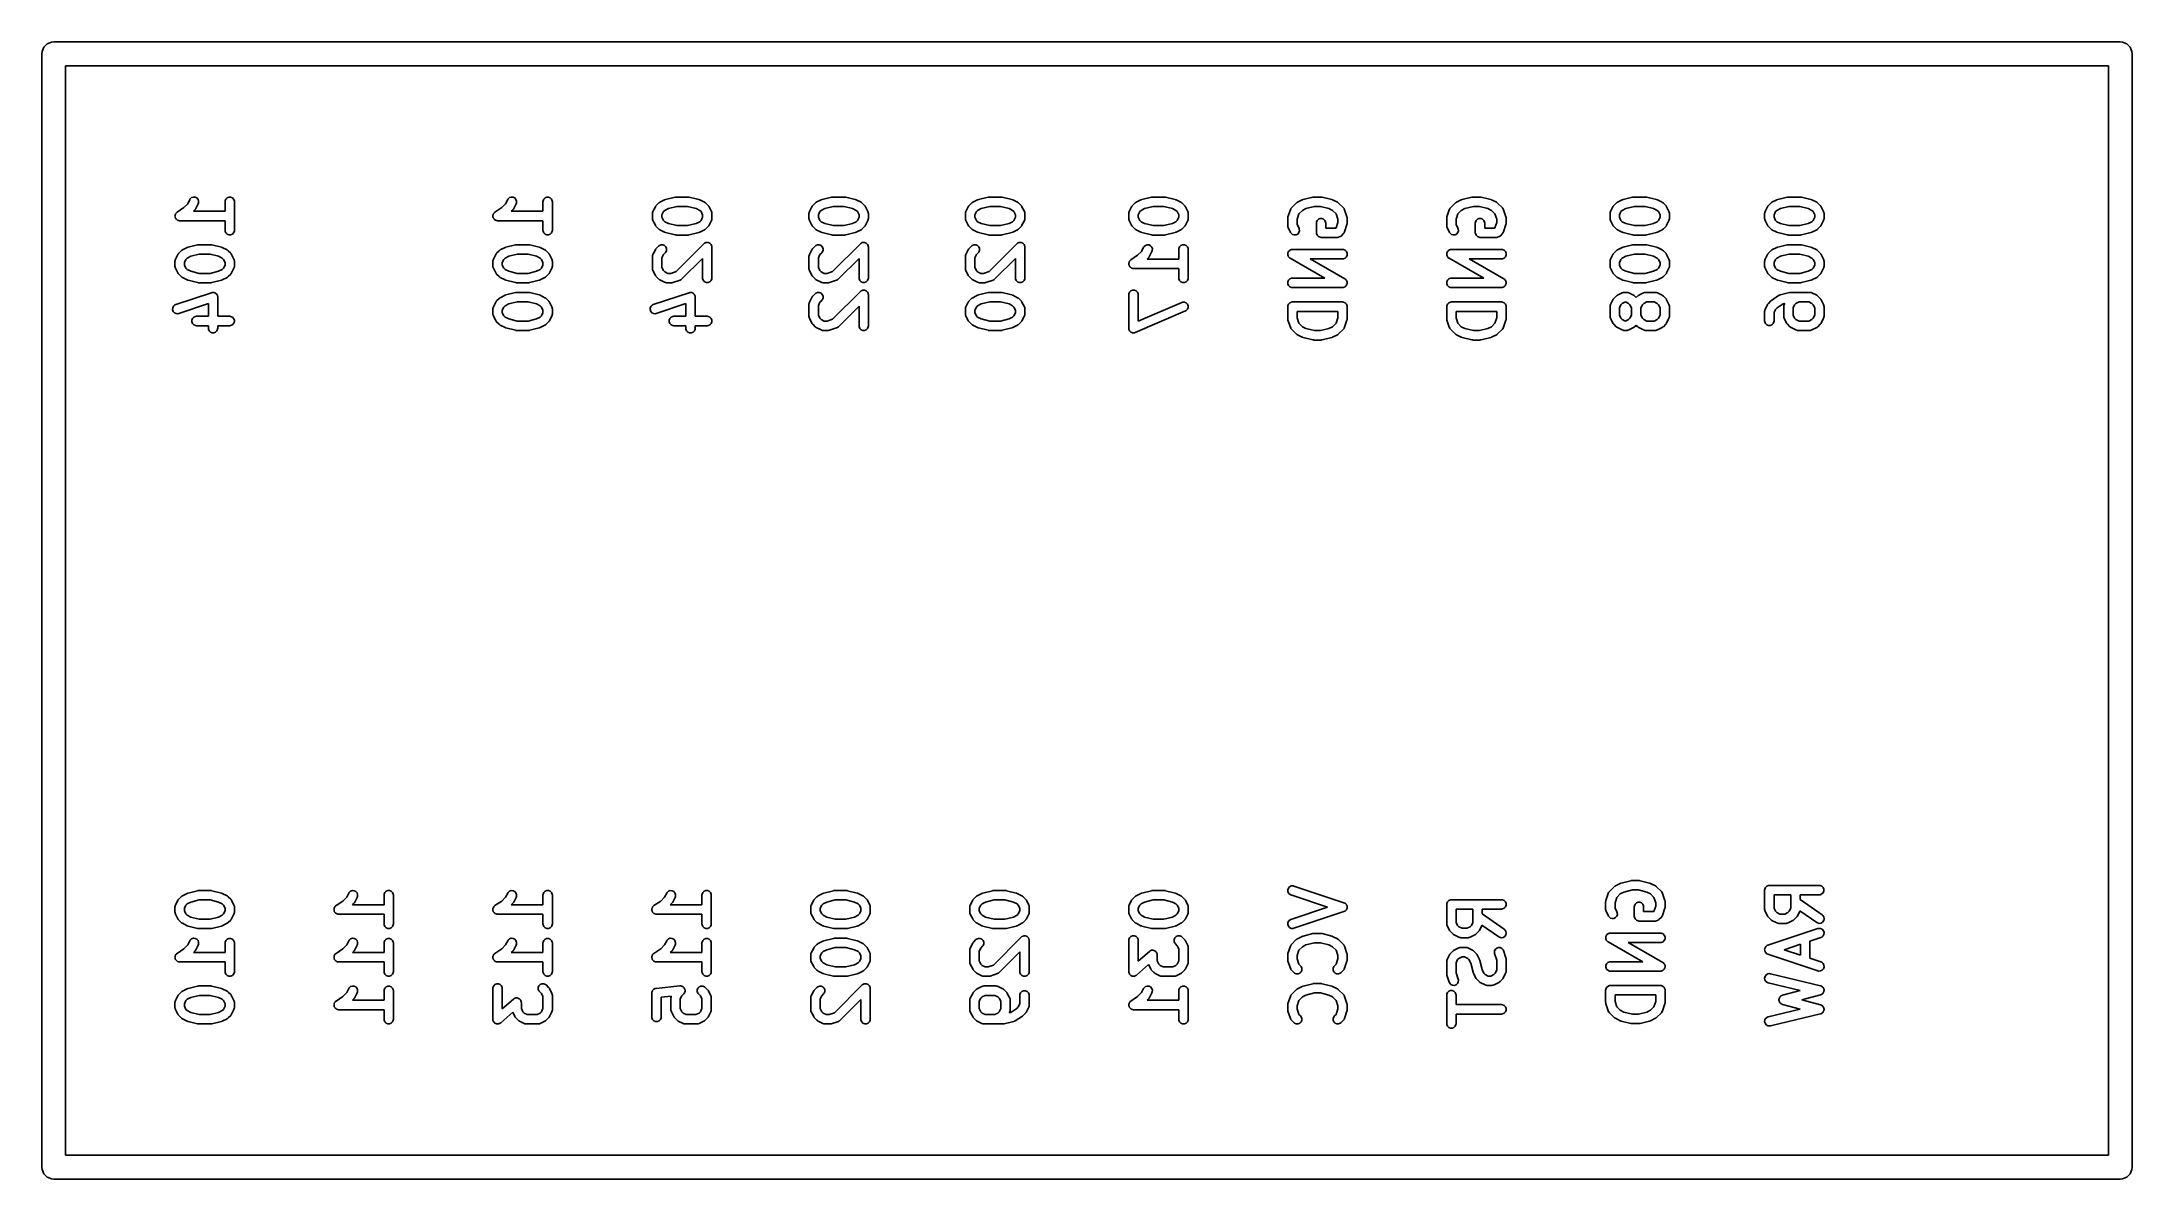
# Model space of a CAD drawing. Extents: x 202.7 to 236.1, y -93.3 to -75.2.
import ezdxf

# ---------------------------------------------------------------- set-up
doc = ezdxf.new("R2010")
doc.units = 0
doc.layers.add('BLACK', color=7, linetype='CONTINUOUS')

msp = doc.modelspace()

# ---------------------------------------------------------------- linework, layer by layer
at = {"layer": 'BLACK', "linetype": 'CONTINUOUS'}
for p, q in [((202.7195, -75.345), (202.72316, -75.307835)), ((202.7195, -93.125), (202.7195, -75.345)), ((202.72316, -75.307835), (202.751605, -75.239164)), ((202.751605, -75.239164), (202.804164, -75.186605)), ((202.804164, -75.186605), (202.872835, -75.15816)), ((202.872835, -75.15816), (202.91, -75.1545)), ((202.91, -75.1545), (235.93, -75.1545)), ((235.93, -75.1545), (235.967165, -75.15816)), ((235.967165, -75.15816), (236.035836, -75.186605)), ((236.035836, -75.186605), (236.088395, -75.239164)), ((236.088395, -75.239164), (236.11684, -75.307835)), ((236.11684, -75.307835), (236.1205, -75.345)), ((236.1205, -75.345), (236.1205, -93.125)), ((203.1005, -75.5355), (203.1005, -92.9345)), ((235.7395, -75.5355), (203.1005, -75.5355)), ((235.7395, -92.9345), (235.7395, -75.5355)), ((204.880692, -77.873501), (204.9888, -77.801428)), ((204.9888, -77.801428), (205.051131, -77.739096)), ((205.051131, -77.739096), (205.083784, -77.673792)), ((205.083784, -77.673792), (205.091616, -77.661349)), ((205.091616, -77.661349), (205.113724, -77.642176)), ((205.113724, -77.642176), (205.141485, -77.632922)), ((205.141485, -77.632922), (205.170675, -77.634996)), ((205.170675, -77.634996), (205.19685, -77.648083)), ((205.175888, -77.823364), (205.175131, -77.825192)), ((205.179853, -77.817065), (205.175888, -77.823364)), ((205.217948, -77.740874), (205.179853, -77.817065)), ((205.19685, -77.648083), (205.216023, -77.670191)), ((205.216023, -77.670191), (205.225277, -77.697952)), ((205.223203, -77.727142), (205.217948, -77.740874)), ((205.225277, -77.697952), (205.223203, -77.727142)), ((205.647295, -77.707333), (205.648736, -77.692701)), ((205.647295, -77.860905), (205.647295, -77.707333)), ((205.648736, -77.692701), (205.659935, -77.665665)), ((205.659935, -77.665665), (205.680627, -77.644973)), ((205.680627, -77.644973), (205.707663, -77.633774)), ((205.707663, -77.633774), (205.736927, -77.633774)), ((205.736927, -77.633774), (205.763963, -77.644973)), ((205.763963, -77.644973), (205.784655, -77.665665)), ((205.784655, -77.665665), (205.795854, -77.692701)), ((205.795854, -77.692701), (205.797295, -77.707333)), ((205.797295, -77.707333), (205.797295, -78.164476)), ((209.960692, -77.873501), (210.0688, -77.801428)), ((210.0688, -77.801428), (210.131131, -77.739096)), ((210.131131, -77.739096), (210.163784, -77.673792)), ((210.163784, -77.673792), (210.171616, -77.661349)), ((210.171616, -77.661349), (210.193724, -77.642176)), ((210.193724, -77.642176), (210.221485, -77.632922)), ((210.221485, -77.632922), (210.250675, -77.634996)), ((210.250675, -77.634996), (210.27685, -77.648083)), ((210.255888, -77.823364), (210.255131, -77.825192)), ((210.259853, -77.817065), (210.255888, -77.823364)), ((210.297948, -77.740874), (210.259853, -77.817065)), ((210.27685, -77.648083), (210.296023, -77.670191)), ((210.296023, -77.670191), (210.305277, -77.697952)), ((210.303203, -77.727142), (210.297948, -77.740874)), ((210.305277, -77.697952), (210.303203, -77.727142)), ((210.727295, -77.707333), (210.728736, -77.692701)), ((210.727295, -77.860905), (210.727295, -77.707333)), ((210.728736, -77.692701), (210.739935, -77.665665)), ((210.739935, -77.665665), (210.760627, -77.644973)), ((210.760627, -77.644973), (210.787663, -77.633774)), ((210.787663, -77.633774), (210.816927, -77.633774)), ((210.816927, -77.633774), (210.843963, -77.644973)), ((210.843963, -77.644973), (210.864655, -77.665665)), ((210.864655, -77.665665), (210.875854, -77.692701)), ((210.875854, -77.692701), (210.877295, -77.707333)), ((210.877295, -77.707333), (210.877295, -78.164476)), ((212.485213, -77.864269), (212.523308, -77.788078)), ((212.523308, -77.788078), (212.527272, -77.781778)), ((212.527272, -77.781778), (212.52803, -77.779951)), ((212.52803, -77.779951), (212.529718, -77.777894)), ((212.529718, -77.777894), (212.53114, -77.775635)), ((212.53114, -77.775635), (212.532638, -77.774335)), ((212.532638, -77.774335), (212.537357, -77.768586)), ((212.537357, -77.768586), (212.575452, -77.730491)), ((212.575452, -77.730491), (212.581201, -77.725772)), ((212.581201, -77.725772), (212.582501, -77.724274)), ((212.582501, -77.724274), (212.58476, -77.722852)), ((212.58476, -77.722852), (212.586817, -77.721164)), ((212.586817, -77.721164), (212.588644, -77.720406)), ((212.588644, -77.720406), (212.594944, -77.716442)), ((212.594944, -77.716442), (212.671135, -77.678347)), ((212.671135, -77.678347), (212.672204, -77.677937)), ((212.672204, -77.677937), (212.67264, -77.677615)), ((212.67264, -77.677615), (212.678791, -77.675416)), ((212.73085, -77.816193), (212.672911, -77.845163)), ((212.678791, -77.675416), (212.684867, -77.673092)), ((212.684867, -77.673092), (212.685405, -77.673053)), ((212.685405, -77.673053), (212.686485, -77.672668)), ((212.686485, -77.672668), (212.838867, -77.634572)), ((212.866292, -77.782333), (212.73085, -77.816193)), ((212.838867, -77.634572), (212.841403, -77.634196)), ((212.841403, -77.634196), (212.842425, -77.633774)), ((212.842425, -77.633774), (212.847937, -77.633231)), ((212.847937, -77.633231), (212.853411, -77.632422)), ((212.853411, -77.632422), (212.854503, -77.632584)), ((212.854503, -77.632584), (212.857057, -77.632333)), ((212.857057, -77.632333), (213.047533, -77.632333)), ((213.038298, -77.782333), (212.866292, -77.782333)), ((213.173737, -77.816193), (213.038298, -77.782333)), ((213.047533, -77.632333), (213.050086, -77.632584)), ((213.050086, -77.632584), (213.051179, -77.632422)), ((213.051179, -77.632422), (213.056653, -77.633231)), ((213.056653, -77.633231), (213.062165, -77.633774)), ((213.062165, -77.633774), (213.063185, -77.634196)), ((213.063185, -77.634196), (213.065724, -77.634572)), ((213.065724, -77.634572), (213.218105, -77.672668)), ((213.231677, -77.845163), (213.173737, -77.816193)), ((213.218105, -77.672668), (213.219184, -77.673053)), ((213.219184, -77.673053), (213.219723, -77.673092)), ((213.219723, -77.673092), (213.225798, -77.675416)), ((213.225798, -77.675416), (213.23195, -77.677615)), ((213.23195, -77.677615), (213.232385, -77.677937)), ((213.232385, -77.677937), (213.233455, -77.678347)), ((213.233455, -77.678347), (213.309645, -77.716442)), ((213.309645, -77.716442), (213.315941, -77.720405)), ((213.315941, -77.720405), (213.317771, -77.721163)), ((213.317771, -77.721163), (213.319829, -77.722852)), ((213.319829, -77.722852), (213.322088, -77.724274)), ((213.322088, -77.724274), (213.323387, -77.725772)), ((213.323387, -77.725772), (213.329136, -77.73049)), ((213.329136, -77.73049), (213.367232, -77.768585)), ((213.367232, -77.768585), (213.371952, -77.774336)), ((213.371952, -77.774336), (213.37345, -77.775635)), ((213.37345, -77.775635), (213.374869, -77.77789)), ((213.374869, -77.77789), (213.37656, -77.77995)), ((213.37656, -77.77995), (213.377318, -77.78178)), ((213.377318, -77.78178), (213.381282, -77.788078)), ((213.381282, -77.788078), (213.419377, -77.864269)), ((214.985213, -77.864269), (215.023308, -77.788078)), ((215.023308, -77.788078), (215.027272, -77.781778)), ((215.027272, -77.781778), (215.02803, -77.779951)), ((215.02803, -77.779951), (215.029718, -77.777894)), ((215.029718, -77.777894), (215.03114, -77.775635)), ((215.03114, -77.775635), (215.032638, -77.774335)), ((215.032638, -77.774335), (215.037357, -77.768586)), ((215.037357, -77.768586), (215.075452, -77.730491)), ((215.075452, -77.730491), (215.081201, -77.725772)), ((215.081201, -77.725772), (215.082501, -77.724274)), ((215.082501, -77.724274), (215.08476, -77.722852)), ((215.08476, -77.722852), (215.086817, -77.721164)), ((215.086817, -77.721164), (215.088644, -77.720406)), ((215.088644, -77.720406), (215.094944, -77.716442)), ((215.094944, -77.716442), (215.171135, -77.678347)), ((215.171135, -77.678347), (215.172204, -77.677937)), ((215.172204, -77.677937), (215.17264, -77.677615)), ((215.17264, -77.677615), (215.178791, -77.675416)), ((215.23085, -77.816193), (215.172911, -77.845163)), ((215.178791, -77.675416), (215.184867, -77.673092)), ((215.184867, -77.673092), (215.185405, -77.673053)), ((215.185405, -77.673053), (215.186485, -77.672668)), ((215.186485, -77.672668), (215.338867, -77.634572)), ((215.366292, -77.782333), (215.23085, -77.816193)), ((215.338867, -77.634572), (215.341403, -77.634196)), ((215.341403, -77.634196), (215.342425, -77.633774)), ((215.342425, -77.633774), (215.347937, -77.633231)), ((215.347937, -77.633231), (215.353411, -77.632422)), ((215.353411, -77.632422), (215.354503, -77.632584)), ((215.354503, -77.632584), (215.357057, -77.632333)), ((215.357057, -77.632333), (215.547533, -77.632333)), ((215.538298, -77.782333), (215.366292, -77.782333)), ((215.673737, -77.816193), (215.538298, -77.782333)), ((215.547533, -77.632333), (215.550086, -77.632584)), ((215.550086, -77.632584), (215.551179, -77.632422)), ((215.551179, -77.632422), (215.556653, -77.633231)), ((215.556653, -77.633231), (215.562165, -77.633774)), ((215.562165, -77.633774), (215.563185, -77.634196)), ((215.563185, -77.634196), (215.565724, -77.634572)), ((215.565724, -77.634572), (215.718105, -77.672668)), ((215.731677, -77.845163), (215.673737, -77.816193)), ((215.718105, -77.672668), (215.719184, -77.673053)), ((215.719184, -77.673053), (215.719723, -77.673092)), ((215.719723, -77.673092), (215.725798, -77.675416)), ((215.725798, -77.675416), (215.73195, -77.677615)), ((215.73195, -77.677615), (215.732385, -77.677937)), ((215.732385, -77.677937), (215.733455, -77.678347)), ((215.733455, -77.678347), (215.809645, -77.716442)), ((215.809645, -77.716442), (215.815941, -77.720405)), ((215.815941, -77.720405), (215.817771, -77.721163)), ((215.817771, -77.721163), (215.819829, -77.722852)), ((215.819829, -77.722852), (215.822088, -77.724274)), ((215.822088, -77.724274), (215.823387, -77.725772)), ((215.823387, -77.725772), (215.829136, -77.73049)), ((215.829136, -77.73049), (215.867232, -77.768585)), ((215.867232, -77.768585), (215.871952, -77.774336)), ((215.871952, -77.774336), (215.87345, -77.775635)), ((215.87345, -77.775635), (215.874869, -77.77789)), ((215.874869, -77.77789), (215.87656, -77.77995)), ((215.87656, -77.77995), (215.877318, -77.78178)), ((215.877318, -77.78178), (215.881282, -77.788078)), ((215.881282, -77.788078), (215.919377, -77.864269)), ((217.485213, -77.864269), (217.523308, -77.788078)), ((217.523308, -77.788078), (217.527272, -77.781778)), ((217.527272, -77.781778), (217.52803, -77.779951)), ((217.52803, -77.779951), (217.529718, -77.777894)), ((217.529718, -77.777894), (217.53114, -77.775635)), ((217.53114, -77.775635), (217.532638, -77.774335)), ((217.532638, -77.774335), (217.537357, -77.768586)), ((217.537357, -77.768586), (217.575452, -77.730491)), ((217.575452, -77.730491), (217.581201, -77.725772)), ((217.581201, -77.725772), (217.582501, -77.724274)), ((217.582501, -77.724274), (217.58476, -77.722852)), ((217.58476, -77.722852), (217.586817, -77.721164)), ((217.586817, -77.721164), (217.588644, -77.720406)), ((217.588644, -77.720406), (217.594944, -77.716442)), ((217.594944, -77.716442), (217.671135, -77.678347)), ((217.671135, -77.678347), (217.672204, -77.677937)), ((217.672204, -77.677937), (217.67264, -77.677615)), ((217.67264, -77.677615), (217.678791, -77.675416)), ((217.73085, -77.816193), (217.672911, -77.845163)), ((217.678791, -77.675416), (217.684867, -77.673092)), ((217.684867, -77.673092), (217.685405, -77.673053)), ((217.685405, -77.673053), (217.686485, -77.672668)), ((217.686485, -77.672668), (217.838867, -77.634572)), ((217.866292, -77.782333), (217.73085, -77.816193)), ((217.838867, -77.634572), (217.841403, -77.634196)), ((217.841403, -77.634196), (217.842425, -77.633774)), ((217.842425, -77.633774), (217.847937, -77.633231)), ((217.847937, -77.633231), (217.853411, -77.632422)), ((217.853411, -77.632422), (217.854503, -77.632584)), ((217.854503, -77.632584), (217.857057, -77.632333)), ((217.857057, -77.632333), (218.047533, -77.632333)), ((218.038298, -77.782333), (217.866292, -77.782333)), ((218.173737, -77.816193), (218.038298, -77.782333)), ((218.047533, -77.632333), (218.050086, -77.632584)), ((218.050086, -77.632584), (218.051179, -77.632422)), ((218.051179, -77.632422), (218.056653, -77.633231)), ((218.056653, -77.633231), (218.062165, -77.633774)), ((218.062165, -77.633774), (218.063185, -77.634196)), ((218.063185, -77.634196), (218.065724, -77.634572)), ((218.065724, -77.634572), (218.218105, -77.672668)), ((218.231677, -77.845163), (218.173737, -77.816193)), ((218.218105, -77.672668), (218.219184, -77.673053)), ((218.219184, -77.673053), (218.219723, -77.673092)), ((218.219723, -77.673092), (218.225798, -77.675416)), ((218.225798, -77.675416), (218.23195, -77.677615)), ((218.23195, -77.677615), (218.232385, -77.677937)), ((218.232385, -77.677937), (218.233455, -77.678347)), ((218.233455, -77.678347), (218.309645, -77.716442)), ((218.309645, -77.716442), (218.315941, -77.720405)), ((218.315941, -77.720405), (218.317771, -77.721163)), ((218.317771, -77.721163), (218.319829, -77.722852)), ((218.319829, -77.722852), (218.322088, -77.724274)), ((218.322088, -77.724274), (218.323387, -77.725772)), ((218.323387, -77.725772), (218.329136, -77.73049)), ((218.329136, -77.73049), (218.367232, -77.768585)), ((218.367232, -77.768585), (218.371952, -77.774336)), ((218.371952, -77.774336), (218.37345, -77.775635)), ((218.37345, -77.775635), (218.374869, -77.77789)), ((218.374869, -77.77789), (218.37656, -77.77995)), ((218.37656, -77.77995), (218.377318, -77.78178)), ((218.377318, -77.78178), (218.381282, -77.788078)), ((218.381282, -77.788078), (218.419377, -77.864269)), ((220.095213, -77.864269), (220.133308, -77.788078)), ((220.133308, -77.788078), (220.137272, -77.781778)), ((220.137272, -77.781778), (220.13803, -77.779951)), ((220.13803, -77.779951), (220.139718, -77.777894)), ((220.139718, -77.777894), (220.14114, -77.775635)), ((220.14114, -77.775635), (220.142638, -77.774335)), ((220.142638, -77.774335), (220.147357, -77.768586)), ((220.147357, -77.768586), (220.185452, -77.730491)), ((220.185452, -77.730491), (220.191201, -77.725772)), ((220.191201, -77.725772), (220.192501, -77.724274)), ((220.192501, -77.724274), (220.19476, -77.722852)), ((220.19476, -77.722852), (220.196817, -77.721164)), ((220.196817, -77.721164), (220.198644, -77.720406)), ((220.198644, -77.720406), (220.204944, -77.716442)), ((220.204944, -77.716442), (220.281135, -77.678347)), ((220.281135, -77.678347), (220.282204, -77.677937)), ((220.282204, -77.677937), (220.28264, -77.677615)), ((220.28264, -77.677615), (220.288791, -77.675416)), ((220.34085, -77.816193), (220.282911, -77.845163)), ((220.288791, -77.675416), (220.294867, -77.673092)), ((220.294867, -77.673092), (220.295405, -77.673053)), ((220.295405, -77.673053), (220.296485, -77.672668)), ((220.296485, -77.672668), (220.448867, -77.634572)), ((220.476292, -77.782333), (220.34085, -77.816193)), ((220.448867, -77.634572), (220.451403, -77.634196)), ((220.451403, -77.634196), (220.452425, -77.633774)), ((220.452425, -77.633774), (220.457937, -77.633231)), ((220.457937, -77.633231), (220.463411, -77.632422)), ((220.463411, -77.632422), (220.464503, -77.632584)), ((220.464503, -77.632584), (220.467057, -77.632333)), ((220.467057, -77.632333), (220.657533, -77.632333)), ((220.648298, -77.782333), (220.476292, -77.782333)), ((220.783737, -77.816193), (220.648298, -77.782333)), ((220.657533, -77.632333), (220.660086, -77.632584)), ((220.660086, -77.632584), (220.661179, -77.632422)), ((220.661179, -77.632422), (220.666653, -77.633231)), ((220.666653, -77.633231), (220.672165, -77.633774)), ((220.672165, -77.633774), (220.673185, -77.634196)), ((220.673185, -77.634196), (220.675724, -77.634572)), ((220.675724, -77.634572), (220.828105, -77.672668)), ((220.841677, -77.845163), (220.783737, -77.816193)), ((220.828105, -77.672668), (220.829184, -77.673053)), ((220.829184, -77.673053), (220.829723, -77.673092)), ((220.829723, -77.673092), (220.835798, -77.675416)), ((220.835798, -77.675416), (220.84195, -77.677615)), ((220.84195, -77.677615), (220.842385, -77.677937)), ((220.842385, -77.677937), (220.843455, -77.678347)), ((220.843455, -77.678347), (220.919645, -77.716442)), ((220.919645, -77.716442), (220.925941, -77.720405)), ((220.925941, -77.720405), (220.927771, -77.721163)), ((220.927771, -77.721163), (220.929829, -77.722852)), ((220.929829, -77.722852), (220.932088, -77.724274)), ((220.932088, -77.724274), (220.933387, -77.725772)), ((220.933387, -77.725772), (220.939136, -77.73049)), ((220.939136, -77.73049), (220.977232, -77.768585)), ((220.977232, -77.768585), (220.981952, -77.774336)), ((220.981952, -77.774336), (220.98345, -77.775635)), ((220.98345, -77.775635), (220.984869, -77.77789)), ((220.984869, -77.77789), (220.98656, -77.77995)), ((220.98656, -77.77995), (220.987318, -77.78178)), ((220.987318, -77.78178), (220.991282, -77.788078)), ((220.991282, -77.788078), (221.029377, -77.864269)), ((222.669239, -77.835997), (222.675233, -77.822572)), ((222.675233, -77.822572), (222.676998, -77.820536)), ((222.676998, -77.820536), (222.67803, -77.818046)), ((222.67803, -77.818046), (222.687357, -77.806681)), ((222.687357, -77.806681), (222.763547, -77.730491)), ((222.763547, -77.730491), (222.769297, -77.72577)), ((222.769297, -77.72577), (222.770596, -77.724274)), ((222.770596, -77.724274), (222.77285, -77.722854)), ((222.77285, -77.722854), (222.774912, -77.721163)), ((222.774912, -77.721163), (222.776744, -77.720404)), ((222.776744, -77.720404), (222.783039, -77.716442)), ((222.783039, -77.716442), (222.85923, -77.678347)), ((222.85923, -77.678347), (222.860299, -77.677937)), ((222.860299, -77.677937), (222.860735, -77.677615)), ((222.860735, -77.677615), (222.866886, -77.675416)), ((222.918945, -77.816193), (222.861006, -77.845163)), ((222.866886, -77.675416), (222.872962, -77.673092)), ((222.872962, -77.673092), (222.8735, -77.673053)), ((222.8735, -77.673053), (222.87458, -77.672668)), ((222.87458, -77.672668), (223.026962, -77.634572)), ((223.054387, -77.782333), (222.918945, -77.816193)), ((223.026962, -77.634572), (223.029498, -77.634196)), ((223.029498, -77.634196), (223.03052, -77.633774)), ((223.03052, -77.633774), (223.036032, -77.633231)), ((223.036032, -77.633231), (223.041506, -77.632422)), ((223.041506, -77.632422), (223.042598, -77.632584)), ((223.042598, -77.632584), (223.045152, -77.632333)), ((223.045152, -77.632333), (223.159438, -77.632333)), ((223.150203, -77.782333), (223.054387, -77.782333)), ((223.285642, -77.816193), (223.150203, -77.782333)), ((223.159438, -77.632333), (223.161991, -77.632584)), ((223.161991, -77.632584), (223.163084, -77.632422)), ((223.163084, -77.632422), (223.168558, -77.633231)), ((223.168558, -77.633231), (223.17407, -77.633774)), ((223.17407, -77.633774), (223.17509, -77.634196)), ((223.17509, -77.634196), (223.177629, -77.634572)), ((223.177629, -77.634572), (223.33001, -77.672668)), ((223.343582, -77.845163), (223.285642, -77.816193)), ((223.33001, -77.672668), (223.331089, -77.673053)), ((223.331089, -77.673053), (223.331628, -77.673092)), ((223.331628, -77.673092), (223.337703, -77.675416)), ((223.337703, -77.675416), (223.343855, -77.677615)), ((223.343855, -77.677615), (223.34429, -77.677937)), ((223.34429, -77.677937), (223.34536, -77.678347)), ((223.34536, -77.678347), (223.42155, -77.716442)), ((223.42155, -77.716442), (223.427846, -77.720405)), ((223.427846, -77.720405), (223.429676, -77.721163)), ((223.429676, -77.721163), (223.431734, -77.722852)), ((223.431734, -77.722852), (223.433993, -77.724274)), ((223.433993, -77.724274), (223.435292, -77.725772)), ((223.435292, -77.725772), (223.441042, -77.730491)), ((223.441042, -77.730491), (223.517233, -77.806681)), ((223.517233, -77.806681), (223.52656, -77.818046)), ((223.52656, -77.818046), (223.527591, -77.820536)), ((223.527591, -77.820536), (223.529357, -77.822572)), ((223.529357, -77.822572), (223.535351, -77.835997)), ((225.209239, -77.835997), (225.215233, -77.822572)), ((225.215233, -77.822572), (225.216998, -77.820536)), ((225.216998, -77.820536), (225.21803, -77.818046)), ((225.21803, -77.818046), (225.227357, -77.806681)), ((225.227357, -77.806681), (225.303547, -77.730491)), ((225.303547, -77.730491), (225.309297, -77.72577)), ((225.309297, -77.72577), (225.310596, -77.724274)), ((225.310596, -77.724274), (225.31285, -77.722854)), ((225.31285, -77.722854), (225.314912, -77.721163)), ((225.314912, -77.721163), (225.316744, -77.720404)), ((225.316744, -77.720404), (225.323039, -77.716442)), ((225.323039, -77.716442), (225.39923, -77.678347)), ((225.39923, -77.678347), (225.400299, -77.677937)), ((225.400299, -77.677937), (225.400735, -77.677615)), ((225.400735, -77.677615), (225.406886, -77.675416)), ((225.458945, -77.816193), (225.401006, -77.845163)), ((225.406886, -77.675416), (225.412962, -77.673092)), ((225.412962, -77.673092), (225.4135, -77.673053)), ((225.4135, -77.673053), (225.41458, -77.672668)), ((225.41458, -77.672668), (225.566962, -77.634572)), ((225.594387, -77.782333), (225.458945, -77.816193)), ((225.566962, -77.634572), (225.569498, -77.634196)), ((225.569498, -77.634196), (225.57052, -77.633774)), ((225.57052, -77.633774), (225.576032, -77.633231)), ((225.576032, -77.633231), (225.581506, -77.632422)), ((225.581506, -77.632422), (225.582598, -77.632584)), ((225.582598, -77.632584), (225.585152, -77.632333)), ((225.585152, -77.632333), (225.699438, -77.632333)), ((225.690203, -77.782333), (225.594387, -77.782333)), ((225.825642, -77.816193), (225.690203, -77.782333)), ((225.699438, -77.632333), (225.701991, -77.632584)), ((225.701991, -77.632584), (225.703084, -77.632422)), ((225.703084, -77.632422), (225.708558, -77.633231)), ((225.708558, -77.633231), (225.71407, -77.633774)), ((225.71407, -77.633774), (225.71509, -77.634196)), ((225.71509, -77.634196), (225.717629, -77.634572)), ((225.717629, -77.634572), (225.87001, -77.672668)), ((225.883582, -77.845163), (225.825642, -77.816193)), ((225.87001, -77.672668), (225.871089, -77.673053)), ((225.871089, -77.673053), (225.871628, -77.673092)), ((225.871628, -77.673092), (225.877703, -77.675416)), ((225.877703, -77.675416), (225.883855, -77.677615)), ((225.883855, -77.677615), (225.88429, -77.677937)), ((225.88429, -77.677937), (225.88536, -77.678347)), ((225.88536, -77.678347), (225.96155, -77.716442)), ((225.96155, -77.716442), (225.967846, -77.720405)), ((225.967846, -77.720405), (225.969676, -77.721163)), ((225.969676, -77.721163), (225.971734, -77.722852)), ((225.971734, -77.722852), (225.973993, -77.724274)), ((225.973993, -77.724274), (225.975292, -77.725772)), ((225.975292, -77.725772), (225.981042, -77.730491)), ((225.981042, -77.730491), (226.057233, -77.806681)), ((226.057233, -77.806681), (226.06656, -77.818046)), ((226.06656, -77.818046), (226.067591, -77.820536)), ((226.067591, -77.820536), (226.069357, -77.822572)), ((226.069357, -77.822572), (226.075351, -77.835997)), ((227.785213, -77.864269), (227.823308, -77.788078)), ((227.823308, -77.788078), (227.827272, -77.781778)), ((227.827272, -77.781778), (227.82803, -77.779951)), ((227.82803, -77.779951), (227.829718, -77.777894)), ((227.829718, -77.777894), (227.83114, -77.775635)), ((227.83114, -77.775635), (227.832638, -77.774335)), ((227.832638, -77.774335), (227.837357, -77.768586)), ((227.837357, -77.768586), (227.875452, -77.730491)), ((227.875452, -77.730491), (227.881201, -77.725772)), ((227.881201, -77.725772), (227.882501, -77.724274)), ((227.882501, -77.724274), (227.88476, -77.722852)), ((227.88476, -77.722852), (227.886817, -77.721164)), ((227.886817, -77.721164), (227.888644, -77.720406)), ((227.888644, -77.720406), (227.894944, -77.716442)), ((227.894944, -77.716442), (227.971135, -77.678347)), ((227.971135, -77.678347), (227.972204, -77.677937)), ((227.972204, -77.677937), (227.97264, -77.677615)), ((227.97264, -77.677615), (227.978791, -77.675416)), ((228.03085, -77.816193), (227.972911, -77.845163)), ((227.978791, -77.675416), (227.984867, -77.673092)), ((227.984867, -77.673092), (227.985405, -77.673053)), ((227.985405, -77.673053), (227.986485, -77.672668)), ((227.986485, -77.672668), (228.138867, -77.634572)), ((228.166292, -77.782333), (228.03085, -77.816193)), ((228.138867, -77.634572), (228.141403, -77.634196)), ((228.141403, -77.634196), (228.142425, -77.633774)), ((228.142425, -77.633774), (228.147937, -77.633231)), ((228.147937, -77.633231), (228.153411, -77.632422)), ((228.153411, -77.632422), (228.154503, -77.632584)), ((228.154503, -77.632584), (228.157057, -77.632333)), ((228.157057, -77.632333), (228.347533, -77.632333)), ((228.338298, -77.782333), (228.166292, -77.782333)), ((228.473737, -77.816193), (228.338298, -77.782333)), ((228.347533, -77.632333), (228.350086, -77.632584)), ((228.350086, -77.632584), (228.351179, -77.632422)), ((228.351179, -77.632422), (228.356653, -77.633231)), ((228.356653, -77.633231), (228.362165, -77.633774)), ((228.362165, -77.633774), (228.363185, -77.634196)), ((228.363185, -77.634196), (228.365724, -77.634572)), ((228.365724, -77.634572), (228.518105, -77.672668)), ((228.531677, -77.845163), (228.473737, -77.816193)), ((228.518105, -77.672668), (228.519184, -77.673053)), ((228.519184, -77.673053), (228.519723, -77.673092)), ((228.519723, -77.673092), (228.525798, -77.675416)), ((228.525798, -77.675416), (228.53195, -77.677615)), ((228.53195, -77.677615), (228.532385, -77.677937)), ((228.532385, -77.677937), (228.533455, -77.678347)), ((228.533455, -77.678347), (228.609645, -77.716442)), ((228.609645, -77.716442), (228.615941, -77.720405)), ((228.615941, -77.720405), (228.617771, -77.721163)), ((228.617771, -77.721163), (228.619829, -77.722852)), ((228.619829, -77.722852), (228.622088, -77.724274)), ((228.622088, -77.724274), (228.623387, -77.725772)), ((228.623387, -77.725772), (228.629136, -77.73049)), ((228.629136, -77.73049), (228.667232, -77.768585)), ((228.667232, -77.768585), (228.671952, -77.774336)), ((228.671952, -77.774336), (228.67345, -77.775635)), ((228.67345, -77.775635), (228.674869, -77.77789)), ((228.674869, -77.77789), (228.67656, -77.77995)), ((228.67656, -77.77995), (228.677318, -77.78178)), ((228.677318, -77.78178), (228.681282, -77.788078)), ((228.681282, -77.788078), (228.719377, -77.864269)), ((230.255213, -77.864269), (230.293308, -77.788078)), ((230.293308, -77.788078), (230.297272, -77.781778)), ((230.297272, -77.781778), (230.29803, -77.779951)), ((230.29803, -77.779951), (230.299718, -77.777894)), ((230.299718, -77.777894), (230.30114, -77.775635)), ((230.30114, -77.775635), (230.302638, -77.774335)), ((230.302638, -77.774335), (230.307357, -77.768586)), ((230.307357, -77.768586), (230.345452, -77.730491)), ((230.345452, -77.730491), (230.351201, -77.725772)), ((230.351201, -77.725772), (230.352501, -77.724274)), ((230.352501, -77.724274), (230.35476, -77.722852)), ((230.35476, -77.722852), (230.356817, -77.721164)), ((230.356817, -77.721164), (230.358644, -77.720406)), ((230.358644, -77.720406), (230.364944, -77.716442)), ((230.364944, -77.716442), (230.441135, -77.678347)), ((230.441135, -77.678347), (230.442204, -77.677937)), ((230.442204, -77.677937), (230.44264, -77.677615)), ((230.44264, -77.677615), (230.448791, -77.675416)), ((230.50085, -77.816193), (230.442911, -77.845163)), ((230.448791, -77.675416), (230.454867, -77.673092)), ((230.454867, -77.673092), (230.455405, -77.673053)), ((230.455405, -77.673053), (230.456485, -77.672668)), ((230.456485, -77.672668), (230.608867, -77.634572)), ((230.636292, -77.782333), (230.50085, -77.816193)), ((230.608867, -77.634572), (230.611403, -77.634196)), ((230.611403, -77.634196), (230.612425, -77.633774)), ((230.612425, -77.633774), (230.617937, -77.633231)), ((230.617937, -77.633231), (230.623411, -77.632422)), ((230.623411, -77.632422), (230.624503, -77.632584)), ((230.624503, -77.632584), (230.627057, -77.632333)), ((230.627057, -77.632333), (230.817533, -77.632333)), ((230.808298, -77.782333), (230.636292, -77.782333)), ((230.943737, -77.816193), (230.808298, -77.782333)), ((230.817533, -77.632333), (230.820086, -77.632584)), ((230.820086, -77.632584), (230.821179, -77.632422)), ((230.821179, -77.632422), (230.826653, -77.633231)), ((230.826653, -77.633231), (230.832165, -77.633774)), ((230.832165, -77.633774), (230.833185, -77.634196)), ((230.833185, -77.634196), (230.835724, -77.634572)), ((230.835724, -77.634572), (230.988105, -77.672668)), ((231.001677, -77.845163), (230.943737, -77.816193)), ((230.988105, -77.672668), (230.989184, -77.673053)), ((230.989184, -77.673053), (230.989723, -77.673092)), ((230.989723, -77.673092), (230.995798, -77.675416)), ((230.995798, -77.675416), (231.00195, -77.677615)), ((231.00195, -77.677615), (231.002385, -77.677937)), ((231.002385, -77.677937), (231.003455, -77.678347)), ((231.003455, -77.678347), (231.079645, -77.716442)), ((231.079645, -77.716442), (231.085941, -77.720405)), ((231.085941, -77.720405), (231.087771, -77.721163)), ((231.087771, -77.721163), (231.089829, -77.722852)), ((231.089829, -77.722852), (231.092088, -77.724274)), ((231.092088, -77.724274), (231.093387, -77.725772)), ((231.093387, -77.725772), (231.099136, -77.73049)), ((231.099136, -77.73049), (231.137232, -77.768585)), ((231.137232, -77.768585), (231.141952, -77.774336)), ((231.141952, -77.774336), (231.14345, -77.775635)), ((231.14345, -77.775635), (231.144869, -77.77789)), ((231.144869, -77.77789), (231.14656, -77.77995)), ((231.14656, -77.77995), (231.147318, -77.78178)), ((231.147318, -77.78178), (231.151282, -77.788078)), ((231.151282, -77.788078), (231.189377, -77.864269)), ((204.847295, -77.935827), (204.848736, -77.928622)), ((204.848736, -77.943111), (204.847295, -77.935827)), ((204.848736, -77.921273), (204.851577, -77.914412)), ((204.848736, -77.928622), (204.848736, -77.921273)), ((204.848736, -77.950537), (204.848736, -77.943111)), ((204.851547, -77.957325), (204.848736, -77.950537)), ((204.852974, -77.964534), (204.851547, -77.957325)), ((204.851577, -77.914412), (204.853034, -77.907132)), ((204.857093, -77.970712), (204.852974, -77.964534)), ((204.853034, -77.907132), (204.857122, -77.901026)), ((204.859935, -77.977573), (204.857093, -77.970712)), ((204.857122, -77.901026), (204.859935, -77.894237)), ((204.859935, -77.894237), (204.865185, -77.888986)), ((204.86513, -77.982768), (204.859935, -77.977573)), ((204.869207, -77.988883), (204.86513, -77.982768)), ((204.865185, -77.888986), (204.869317, -77.882817)), ((204.875376, -77.993014), (204.869207, -77.988883)), ((204.869317, -77.882817), (204.880575, -77.873596)), ((204.880627, -77.998265), (204.875376, -77.993014)), ((204.880575, -77.873596), (204.880627, -77.873545)), ((204.880627, -77.873545), (204.880649, -77.873535)), ((204.887416, -78.001077), (204.880627, -77.998265)), ((204.880649, -77.873535), (204.880692, -77.873501)), ((204.893522, -78.005166), (204.887416, -78.001077)), ((204.900802, -78.006622), (204.893522, -78.005166)), ((204.907663, -78.009464), (204.900802, -78.006622)), ((204.922141, -78.010889), (204.907663, -78.009464)), ((204.922217, -78.010905), (204.922141, -78.010889)), ((204.922242, -78.010899), (204.922217, -78.010905)), ((204.922295, -78.010905), (204.922242, -78.010899)), ((205.647295, -78.010905), (204.922295, -78.010905)), ((205.165804, -77.836557), (205.141456, -77.860905)), ((205.141456, -77.860905), (205.647295, -77.860905)), ((205.170522, -77.830807), (205.165804, -77.836557)), ((205.172021, -77.829508), (205.170522, -77.830807)), ((205.173442, -77.827248), (205.172021, -77.829508)), ((205.175131, -77.825192), (205.173442, -77.827248)), ((205.647295, -78.164476), (205.647295, -78.010905)), ((209.927295, -77.935827), (209.928736, -77.928622)), ((209.928736, -77.943111), (209.927295, -77.935827)), ((209.928736, -77.921273), (209.931577, -77.914412)), ((209.928736, -77.928622), (209.928736, -77.921273)), ((209.928736, -77.950537), (209.928736, -77.943111)), ((209.931547, -77.957325), (209.928736, -77.950537)), ((209.932974, -77.964534), (209.931547, -77.957325)), ((209.931577, -77.914412), (209.933034, -77.907132)), ((209.937093, -77.970712), (209.932974, -77.964534)), ((209.933034, -77.907132), (209.937122, -77.901026)), ((209.939935, -77.977573), (209.937093, -77.970712)), ((209.937122, -77.901026), (209.939935, -77.894237)), ((209.939935, -77.894237), (209.945185, -77.888986)), ((209.94513, -77.982768), (209.939935, -77.977573)), ((209.949207, -77.988883), (209.94513, -77.982768)), ((209.945185, -77.888986), (209.949317, -77.882817)), ((209.955376, -77.993014), (209.949207, -77.988883)), ((209.949317, -77.882817), (209.960575, -77.873596)), ((209.960627, -77.998265), (209.955376, -77.993014)), ((209.960575, -77.873596), (209.960627, -77.873545)), ((209.960627, -77.873545), (209.960649, -77.873535)), ((209.967416, -78.001077), (209.960627, -77.998265)), ((209.960649, -77.873535), (209.960692, -77.873501)), ((209.973522, -78.005166), (209.967416, -78.001077)), ((209.980802, -78.006622), (209.973522, -78.005166)), ((209.987663, -78.009464), (209.980802, -78.006622)), ((210.002141, -78.010889), (209.987663, -78.009464)), ((210.002217, -78.010905), (210.002141, -78.010889)), ((210.002242, -78.010899), (210.002217, -78.010905)), ((210.002295, -78.010905), (210.002242, -78.010899)), ((210.727295, -78.010905), (210.002295, -78.010905)), ((210.245804, -77.836557), (210.221456, -77.860905)), ((210.221456, -77.860905), (210.727295, -77.860905)), ((210.250522, -77.830807), (210.245804, -77.836557)), ((210.252021, -77.829508), (210.250522, -77.830807)), ((210.253442, -77.827248), (210.252021, -77.829508)), ((210.255131, -77.825192), (210.253442, -77.827248)), ((210.727295, -78.164476), (210.727295, -78.010905)), ((212.477295, -77.89781), (212.478736, -77.883178)), ((212.477295, -77.974), (212.477295, -77.89781)), ((212.478736, -77.988632), (212.477295, -77.974)), ((212.478736, -77.883178), (212.479767, -77.880688)), ((212.479767, -77.991121), (212.478736, -77.988632)), ((212.479767, -77.880688), (212.479958, -77.878001)), ((212.479958, -77.993809), (212.479767, -77.991121)), ((212.479958, -77.878001), (212.485213, -77.864269)), ((212.485213, -78.007541), (212.479958, -77.993809)), ((212.523308, -78.083732), (212.485213, -78.007541)), ((212.527272, -78.090031), (212.523308, -78.083732)), ((212.52803, -78.091859), (212.527272, -78.090031)), ((212.529718, -78.093915), (212.52803, -78.091859)), ((212.53114, -78.096175), (212.529718, -78.093915)), ((212.532638, -78.097474), (212.53114, -78.096175)), ((212.537357, -78.103224), (212.532638, -78.097474)), ((212.575452, -78.141319), (212.537357, -78.103224)), ((212.581201, -78.146037), (212.575452, -78.141319)), ((212.582501, -78.147536), (212.581201, -78.146037)), ((212.58476, -78.148957), (212.582501, -78.147536)), ((212.586817, -78.150646), (212.58476, -78.148957)), ((212.588644, -78.151403), (212.586817, -78.150646)), ((212.594944, -78.155368), (212.588644, -78.151403)), ((212.671135, -78.193463), (212.594944, -78.155368)), ((212.652029, -77.866045), (212.627295, -77.915514)), ((212.627295, -77.915514), (212.627295, -77.956295)), ((212.627295, -77.956295), (212.652029, -78.005764)), ((212.672911, -77.845163), (212.652029, -77.866045)), ((212.652029, -78.005764), (212.672911, -78.026646)), ((212.672911, -78.026646), (212.730851, -78.055616)), ((212.730851, -78.055616), (212.866291, -78.089476)), ((212.866291, -78.089476), (213.038299, -78.089476)), ((213.038299, -78.089476), (213.173738, -78.055616)), ((213.173738, -78.055616), (213.231677, -78.026646)), ((213.252561, -77.866046), (213.231677, -77.845163)), ((213.231677, -78.026646), (213.252561, -78.005763)), ((213.309645, -78.155368), (213.233455, -78.193463)), ((213.277295, -77.915514), (213.252561, -77.866046)), ((213.252561, -78.005763), (213.277295, -77.956295)), ((213.277295, -77.956295), (213.277295, -77.915514)), ((213.315941, -78.151404), (213.309645, -78.155368)), ((213.317771, -78.150647), (213.315941, -78.151404)), ((213.319829, -78.148957), (213.317771, -78.150647)), ((213.322088, -78.147536), (213.319829, -78.148957)), ((213.323387, -78.146037), (213.322088, -78.147536)), ((213.329136, -78.14132), (213.323387, -78.146037)), ((213.367232, -78.103225), (213.329136, -78.14132)), ((213.371952, -78.097473), (213.367232, -78.103225)), ((213.37345, -78.096175), (213.371952, -78.097473)), ((213.374869, -78.093919), (213.37345, -78.096175)), ((213.37656, -78.09186), (213.374869, -78.093919)), ((213.377318, -78.090029), (213.37656, -78.09186)), ((213.381282, -78.083732), (213.377318, -78.090029)), ((213.419377, -78.007541), (213.381282, -78.083732)), ((213.419377, -77.864269), (213.424632, -77.878001)), ((213.424632, -77.993809), (213.419377, -78.007541)), ((213.424632, -77.878001), (213.424822, -77.880688)), ((213.424822, -77.991121), (213.424632, -77.993809)), ((213.424822, -77.880688), (213.425854, -77.883178)), ((213.425854, -77.988632), (213.424822, -77.991121)), ((213.425854, -77.883178), (213.427295, -77.89781)), ((213.427295, -77.974), (213.425854, -77.988632)), ((213.427295, -77.89781), (213.427295, -77.974)), ((214.977295, -77.89781), (214.978736, -77.883178)), ((214.977295, -77.974), (214.977295, -77.89781)), ((214.978736, -77.988632), (214.977295, -77.974)), ((214.978736, -77.883178), (214.979767, -77.880688)), ((214.979767, -77.991121), (214.978736, -77.988632)), ((214.979767, -77.880688), (214.979958, -77.878001)), ((214.979958, -77.993809), (214.979767, -77.991121)), ((214.979958, -77.878001), (214.985213, -77.864269)), ((214.985213, -78.007541), (214.979958, -77.993809)), ((215.023308, -78.083732), (214.985213, -78.007541)), ((215.027272, -78.090031), (215.023308, -78.083732)), ((215.02803, -78.091859), (215.027272, -78.090031)), ((215.029718, -78.093915), (215.02803, -78.091859)), ((215.03114, -78.096175), (215.029718, -78.093915)), ((215.032638, -78.097474), (215.03114, -78.096175)), ((215.037357, -78.103224), (215.032638, -78.097474)), ((215.075452, -78.141319), (215.037357, -78.103224)), ((215.081201, -78.146037), (215.075452, -78.141319)), ((215.082501, -78.147536), (215.081201, -78.146037)), ((215.08476, -78.148957), (215.082501, -78.147536)), ((215.086817, -78.150646), (215.08476, -78.148957)), ((215.088644, -78.151403), (215.086817, -78.150646)), ((215.094944, -78.155368), (215.088644, -78.151403)), ((215.171135, -78.193463), (215.094944, -78.155368)), ((215.152029, -77.866045), (215.127295, -77.915514)), ((215.127295, -77.915514), (215.127295, -77.956295)), ((215.127295, -77.956295), (215.152029, -78.005764)), ((215.172911, -77.845163), (215.152029, -77.866045)), ((215.152029, -78.005764), (215.172911, -78.026646)), ((215.172911, -78.026646), (215.230851, -78.055616)), ((215.230851, -78.055616), (215.366291, -78.089476)), ((215.366291, -78.089476), (215.538299, -78.089476)), ((215.538299, -78.089476), (215.673738, -78.055616)), ((215.673738, -78.055616), (215.731677, -78.026646)), ((215.752561, -77.866046), (215.731677, -77.845163)), ((215.731677, -78.026646), (215.752561, -78.005763)), ((215.809645, -78.155368), (215.733455, -78.193463)), ((215.777295, -77.915514), (215.752561, -77.866046)), ((215.752561, -78.005763), (215.777295, -77.956295)), ((215.777295, -77.956295), (215.777295, -77.915514)), ((215.815941, -78.151404), (215.809645, -78.155368)), ((215.817771, -78.150647), (215.815941, -78.151404)), ((215.819829, -78.148957), (215.817771, -78.150647)), ((215.822088, -78.147536), (215.819829, -78.148957)), ((215.823387, -78.146037), (215.822088, -78.147536)), ((215.829136, -78.14132), (215.823387, -78.146037)), ((215.867232, -78.103225), (215.829136, -78.14132)), ((215.871952, -78.097473), (215.867232, -78.103225)), ((215.87345, -78.096175), (215.871952, -78.097473)), ((215.874869, -78.093919), (215.87345, -78.096175)), ((215.87656, -78.09186), (215.874869, -78.093919)), ((215.877318, -78.090029), (215.87656, -78.09186)), ((215.881282, -78.083732), (215.877318, -78.090029)), ((215.919377, -78.007541), (215.881282, -78.083732)), ((215.919377, -77.864269), (215.924632, -77.878001)), ((215.924632, -77.993809), (215.919377, -78.007541)), ((215.924632, -77.878001), (215.924822, -77.880688)), ((215.924822, -77.991121), (215.924632, -77.993809)), ((215.924822, -77.880688), (215.925854, -77.883178)), ((215.925854, -77.988632), (215.924822, -77.991121)), ((215.925854, -77.883178), (215.927295, -77.89781)), ((215.927295, -77.974), (215.925854, -77.988632)), ((215.927295, -77.89781), (215.927295, -77.974)), ((217.477295, -77.89781), (217.478736, -77.883178)), ((217.477295, -77.974), (217.477295, -77.89781)), ((217.478736, -77.988632), (217.477295, -77.974)), ((217.478736, -77.883178), (217.479767, -77.880688)), ((217.479767, -77.991121), (217.478736, -77.988632)), ((217.479767, -77.880688), (217.479958, -77.878001)), ((217.479958, -77.993809), (217.479767, -77.991121)), ((217.479958, -77.878001), (217.485213, -77.864269)), ((217.485213, -78.007541), (217.479958, -77.993809)), ((217.523308, -78.083732), (217.485213, -78.007541)), ((217.527272, -78.090031), (217.523308, -78.083732)), ((217.52803, -78.091859), (217.527272, -78.090031)), ((217.529718, -78.093915), (217.52803, -78.091859)), ((217.53114, -78.096175), (217.529718, -78.093915)), ((217.532638, -78.097474), (217.53114, -78.096175)), ((217.537357, -78.103224), (217.532638, -78.097474)), ((217.575452, -78.141319), (217.537357, -78.103224)), ((217.581201, -78.146037), (217.575452, -78.141319)), ((217.582501, -78.147536), (217.581201, -78.146037)), ((217.58476, -78.148957), (217.582501, -78.147536)), ((217.586817, -78.150646), (217.58476, -78.148957)), ((217.588644, -78.151403), (217.586817, -78.150646)), ((217.594944, -78.155368), (217.588644, -78.151403)), ((217.671135, -78.193463), (217.594944, -78.155368)), ((217.652029, -77.866045), (217.627295, -77.915514)), ((217.627295, -77.915514), (217.627295, -77.956295)), ((217.627295, -77.956295), (217.652029, -78.005764)), ((217.672911, -77.845163), (217.652029, -77.866045)), ((217.652029, -78.005764), (217.672911, -78.026646)), ((217.672911, -78.026646), (217.730851, -78.055616)), ((217.730851, -78.055616), (217.866291, -78.089476)), ((217.866291, -78.089476), (218.038299, -78.089476)), ((218.038299, -78.089476), (218.173738, -78.055616)), ((218.173738, -78.055616), (218.231677, -78.026646)), ((218.252561, -77.866046), (218.231677, -77.845163)), ((218.231677, -78.026646), (218.252561, -78.005763)), ((218.309645, -78.155368), (218.233455, -78.193463)), ((218.277295, -77.915514), (218.252561, -77.866046)), ((218.252561, -78.005763), (218.277295, -77.956295)), ((218.277295, -77.956295), (218.277295, -77.915514)), ((218.315941, -78.151404), (218.309645, -78.155368)), ((218.317771, -78.150647), (218.315941, -78.151404)), ((218.319829, -78.148957), (218.317771, -78.150647)), ((218.322088, -78.147536), (218.319829, -78.148957)), ((218.323387, -78.146037), (218.322088, -78.147536)), ((218.329136, -78.14132), (218.323387, -78.146037)), ((218.367232, -78.103225), (218.329136, -78.14132)), ((218.371952, -78.097473), (218.367232, -78.103225)), ((218.37345, -78.096175), (218.371952, -78.097473)), ((218.374869, -78.093919), (218.37345, -78.096175)), ((218.37656, -78.09186), (218.374869, -78.093919)), ((218.377318, -78.090029), (218.37656, -78.09186)), ((218.381282, -78.083732), (218.377318, -78.090029)), ((218.419377, -78.007541), (218.381282, -78.083732)), ((218.419377, -77.864269), (218.424632, -77.878001)), ((218.424632, -77.993809), (218.419377, -78.007541)), ((218.424632, -77.878001), (218.424822, -77.880688)), ((218.424822, -77.991121), (218.424632, -77.993809)), ((218.424822, -77.880688), (218.425854, -77.883178)), ((218.425854, -77.988632), (218.424822, -77.991121)), ((218.425854, -77.883178), (218.427295, -77.89781)), ((218.427295, -77.974), (218.425854, -77.988632)), ((218.427295, -77.89781), (218.427295, -77.974)), ((220.087295, -77.89781), (220.088736, -77.883178)), ((220.087295, -77.974), (220.087295, -77.89781)), ((220.088736, -77.988632), (220.087295, -77.974)), ((220.088736, -77.883178), (220.089767, -77.880688)), ((220.089767, -77.991121), (220.088736, -77.988632)), ((220.089767, -77.880688), (220.089958, -77.878001)), ((220.089958, -77.993809), (220.089767, -77.991121)), ((220.089958, -77.878001), (220.095213, -77.864269)), ((220.095213, -78.007541), (220.089958, -77.993809)), ((220.133308, -78.083732), (220.095213, -78.007541)), ((220.137272, -78.090031), (220.133308, -78.083732)), ((220.13803, -78.091859), (220.137272, -78.090031)), ((220.139718, -78.093915), (220.13803, -78.091859)), ((220.14114, -78.096175), (220.139718, -78.093915)), ((220.142638, -78.097474), (220.14114, -78.096175)), ((220.147357, -78.103224), (220.142638, -78.097474)), ((220.185452, -78.141319), (220.147357, -78.103224)), ((220.191201, -78.146037), (220.185452, -78.141319)), ((220.192501, -78.147536), (220.191201, -78.146037)), ((220.19476, -78.148957), (220.192501, -78.147536)), ((220.196817, -78.150646), (220.19476, -78.148957)), ((220.198644, -78.151403), (220.196817, -78.150646)), ((220.204944, -78.155368), (220.198644, -78.151403)), ((220.281135, -78.193463), (220.204944, -78.155368)), ((220.262029, -77.866045), (220.237295, -77.915514)), ((220.237295, -77.915514), (220.237295, -77.956295)), ((220.237295, -77.956295), (220.262029, -78.005764)), ((220.282911, -77.845163), (220.262029, -77.866045)), ((220.262029, -78.005764), (220.282911, -78.026646)), ((220.282911, -78.026646), (220.340851, -78.055616)), ((220.340851, -78.055616), (220.476291, -78.089476)), ((220.476291, -78.089476), (220.648299, -78.089476)), ((220.648299, -78.089476), (220.783738, -78.055616)), ((220.783738, -78.055616), (220.841677, -78.026646)), ((220.862561, -77.866046), (220.841677, -77.845163)), ((220.841677, -78.026646), (220.862561, -78.005763)), ((220.919645, -78.155368), (220.843455, -78.193463)), ((220.887295, -77.915514), (220.862561, -77.866046)), ((220.862561, -78.005763), (220.887295, -77.956295)), ((220.887295, -77.956295), (220.887295, -77.915514)), ((220.925941, -78.151404), (220.919645, -78.155368)), ((220.927771, -78.150647), (220.925941, -78.151404)), ((220.929829, -78.148957), (220.927771, -78.150647)), ((220.932088, -78.147536), (220.929829, -78.148957)), ((220.933387, -78.146037), (220.932088, -78.147536)), ((220.939136, -78.14132), (220.933387, -78.146037)), ((220.977232, -78.103225), (220.939136, -78.14132)), ((220.981952, -78.097473), (220.977232, -78.103225)), ((220.98345, -78.096175), (220.981952, -78.097473)), ((220.984869, -78.093919), (220.98345, -78.096175)), ((220.98656, -78.09186), (220.984869, -78.093919)), ((220.987318, -78.090029), (220.98656, -78.09186)), ((220.991282, -78.083732), (220.987318, -78.090029)), ((221.029377, -78.007541), (220.991282, -78.083732)), ((221.029377, -77.864269), (221.034632, -77.878001)), ((221.034632, -77.993809), (221.029377, -78.007541)), ((221.034632, -77.878001), (221.034822, -77.880688)), ((221.034822, -77.991121), (221.034632, -77.993809)), ((221.034822, -77.880688), (221.035854, -77.883178)), ((221.035854, -77.988632), (221.034822, -77.991121)), ((221.035854, -77.883178), (221.037295, -77.89781)), ((221.037295, -77.974), (221.035854, -77.988632)), ((221.037295, -77.89781), (221.037295, -77.974)), ((222.627295, -77.974), (222.628024, -77.966594)), ((222.627295, -78.088286), (222.627295, -77.974)), ((222.628736, -78.102918), (222.627295, -78.088286)), ((222.627884, -77.96462), (222.628474, -77.962022)), ((222.628024, -77.966594), (222.627884, -77.96462)), ((222.628474, -77.962022), (222.628736, -77.959368)), ((222.628736, -77.959368), (222.629494, -77.957536)), ((222.629767, -78.105407), (222.628736, -78.102918)), ((222.629494, -77.957536), (222.631144, -77.950283)), ((222.629958, -78.108095), (222.629767, -78.105407)), ((222.635213, -78.121827), (222.629958, -78.108095)), ((222.631144, -77.950283), (222.669239, -77.835997)), ((222.673308, -78.198017), (222.635213, -78.121827)), ((222.805942, -77.900227), (222.777295, -77.986169)), ((222.777295, -77.986169), (222.777295, -78.070581)), ((222.777295, -78.070581), (222.807472, -78.130935)), ((222.861006, -77.845163), (222.805942, -77.900227)), ((222.807472, -78.130935), (222.812727, -78.144667)), ((222.812727, -78.144667), (222.814801, -78.173857)), ((223.084438, -78.050191), (223.085879, -78.035559)), ((223.084438, -78.202572), (223.084438, -78.050191)), ((223.085879, -78.035559), (223.097078, -78.008523)), ((223.097078, -78.008523), (223.11777, -77.987831)), ((223.11777, -77.987831), (223.144806, -77.976632)), ((223.144806, -77.976632), (223.17407, -77.976632)), ((223.17407, -77.976632), (223.201106, -77.987831)), ((223.201106, -77.987831), (223.221798, -78.008523)), ((223.221798, -78.008523), (223.232997, -78.035559)), ((223.232997, -78.035559), (223.234438, -78.050191)), ((223.234438, -78.050191), (223.234438, -78.127572)), ((223.234438, -78.127572), (223.395038, -78.127572)), ((223.398648, -77.900228), (223.343582, -77.845163)), ((223.395038, -78.127572), (223.398648, -78.123962)), ((223.427295, -77.986169), (223.398648, -77.900228)), ((223.398648, -78.123962), (223.427295, -78.038021)), ((223.427295, -78.038021), (223.427295, -77.986169)), ((223.535351, -77.835997), (223.573446, -77.950283)), ((223.573446, -78.073908), (223.535351, -78.188193)), ((223.573446, -77.950283), (223.575095, -77.957536)), ((223.575095, -78.066654), (223.573446, -78.073908)), ((223.575095, -77.957536), (223.575854, -77.959368)), ((223.575854, -78.064823), (223.575095, -78.066654)), ((223.575854, -77.959368), (223.576115, -77.962022)), ((223.576115, -78.062168), (223.575854, -78.064823)), ((223.576115, -77.962022), (223.576706, -77.96462)), ((223.576706, -78.059571), (223.576115, -78.062168)), ((223.576706, -77.96462), (223.576565, -77.966594)), ((223.576565, -77.966594), (223.577295, -77.974)), ((223.577295, -78.050191), (223.576565, -78.057596)), ((223.576565, -78.057596), (223.576706, -78.059571)), ((223.577295, -77.974), (223.577295, -78.050191)), ((225.167295, -77.974), (225.168024, -77.966594)), ((225.167295, -78.088286), (225.167295, -77.974)), ((225.168736, -78.102918), (225.167295, -78.088286)), ((225.167884, -77.96462), (225.168474, -77.962022)), ((225.168024, -77.966594), (225.167884, -77.96462)), ((225.168474, -77.962022), (225.168736, -77.959368)), ((225.168736, -77.959368), (225.169494, -77.957536)), ((225.169767, -78.105407), (225.168736, -78.102918)), ((225.169494, -77.957536), (225.171144, -77.950283)), ((225.169958, -78.108095), (225.169767, -78.105407)), ((225.175213, -78.121827), (225.169958, -78.108095)), ((225.171144, -77.950283), (225.209239, -77.835997)), ((225.213308, -78.198017), (225.175213, -78.121827)), ((225.345942, -77.900227), (225.317295, -77.986169)), ((225.317295, -77.986169), (225.317295, -78.070581)), ((225.317295, -78.070581), (225.347472, -78.130935)), ((225.401006, -77.845163), (225.345942, -77.900227)), ((225.347472, -78.130935), (225.352727, -78.144667)), ((225.352727, -78.144667), (225.354801, -78.173857)), ((225.624438, -78.050191), (225.625879, -78.035559)), ((225.624438, -78.202572), (225.624438, -78.050191)), ((225.625879, -78.035559), (225.637078, -78.008523)), ((225.637078, -78.008523), (225.65777, -77.987831)), ((225.65777, -77.987831), (225.684806, -77.976632)), ((225.684806, -77.976632), (225.71407, -77.976632)), ((225.71407, -77.976632), (225.741106, -77.987831)), ((225.741106, -77.987831), (225.761798, -78.008523)), ((225.761798, -78.008523), (225.772997, -78.035559)), ((225.772997, -78.035559), (225.774438, -78.050191)), ((225.774438, -78.050191), (225.774438, -78.127572)), ((225.774438, -78.127572), (225.935038, -78.127572)), ((225.938648, -77.900228), (225.883582, -77.845163)), ((225.935038, -78.127572), (225.938648, -78.123962)), ((225.967295, -77.986169), (225.938648, -77.900228)), ((225.938648, -78.123962), (225.967295, -78.038021)), ((225.967295, -78.038021), (225.967295, -77.986169)), ((226.075351, -77.835997), (226.113446, -77.950283)), ((226.113446, -78.073908), (226.075351, -78.188193)), ((226.113446, -77.950283), (226.115095, -77.957536)), ((226.115095, -78.066654), (226.113446, -78.073908)), ((226.115095, -77.957536), (226.115854, -77.959368)), ((226.115854, -78.064823), (226.115095, -78.066654)), ((226.115854, -77.959368), (226.116115, -77.962022)), ((226.116115, -78.062168), (226.115854, -78.064823)), ((226.116115, -77.962022), (226.116706, -77.96462)), ((226.116706, -78.059571), (226.116115, -78.062168)), ((226.116706, -77.96462), (226.116565, -77.966594)), ((226.116565, -77.966594), (226.117295, -77.974)), ((226.117295, -78.050191), (226.116565, -78.057596)), ((226.116565, -78.057596), (226.116706, -78.059571)), ((226.117295, -77.974), (226.117295, -78.050191)), ((227.777295, -77.89781), (227.778736, -77.883178)), ((227.777295, -77.974), (227.777295, -77.89781)), ((227.778736, -77.988632), (227.777295, -77.974)), ((227.778736, -77.883178), (227.779767, -77.880688)), ((227.779767, -77.991121), (227.778736, -77.988632)), ((227.779767, -77.880688), (227.779958, -77.878001)), ((227.779958, -77.993809), (227.779767, -77.991121)), ((227.779958, -77.878001), (227.785213, -77.864269)), ((227.785213, -78.007541), (227.779958, -77.993809)), ((227.823308, -78.083732), (227.785213, -78.007541)), ((227.827272, -78.090031), (227.823308, -78.083732)), ((227.82803, -78.091859), (227.827272, -78.090031)), ((227.829718, -78.093915), (227.82803, -78.091859)), ((227.83114, -78.096175), (227.829718, -78.093915)), ((227.832638, -78.097474), (227.83114, -78.096175)), ((227.837357, -78.103224), (227.832638, -78.097474)), ((227.875452, -78.141319), (227.837357, -78.103224)), ((227.881201, -78.146037), (227.875452, -78.141319)), ((227.882501, -78.147536), (227.881201, -78.146037)), ((227.88476, -78.148957), (227.882501, -78.147536)), ((227.886817, -78.150646), (227.88476, -78.148957)), ((227.888644, -78.151403), (227.886817, -78.150646)), ((227.894944, -78.155368), (227.888644, -78.151403)), ((227.971135, -78.193463), (227.894944, -78.155368)), ((227.952029, -77.866045), (227.927295, -77.915514)), ((227.927295, -77.915514), (227.927295, -77.956295)), ((227.927295, -77.956295), (227.952029, -78.005764)), ((227.972911, -77.845163), (227.952029, -77.866045)), ((227.952029, -78.005764), (227.972911, -78.026646)), ((227.972911, -78.026646), (228.030851, -78.055616)), ((228.030851, -78.055616), (228.166291, -78.089476)), ((228.166291, -78.089476), (228.338299, -78.089476)), ((228.338299, -78.089476), (228.473738, -78.055616)), ((228.473738, -78.055616), (228.531677, -78.026646)), ((228.552561, -77.866046), (228.531677, -77.845163)), ((228.531677, -78.026646), (228.552561, -78.005763)), ((228.609645, -78.155368), (228.533455, -78.193463)), ((228.577295, -77.915514), (228.552561, -77.866046)), ((228.552561, -78.005763), (228.577295, -77.956295)), ((228.577295, -77.956295), (228.577295, -77.915514)), ((228.615941, -78.151404), (228.609645, -78.155368)), ((228.617771, -78.150647), (228.615941, -78.151404)), ((228.619829, -78.148957), (228.617771, -78.150647)), ((228.622088, -78.147536), (228.619829, -78.148957)), ((228.623387, -78.146037), (228.622088, -78.147536)), ((228.629136, -78.14132), (228.623387, -78.146037)), ((228.667232, -78.103225), (228.629136, -78.14132)), ((228.671952, -78.097473), (228.667232, -78.103225)), ((228.67345, -78.096175), (228.671952, -78.097473)), ((228.674869, -78.093919), (228.67345, -78.096175)), ((228.67656, -78.09186), (228.674869, -78.093919)), ((228.677318, -78.090029), (228.67656, -78.09186)), ((228.681282, -78.083732), (228.677318, -78.090029)), ((228.719377, -78.007541), (228.681282, -78.083732)), ((228.719377, -77.864269), (228.724632, -77.878001)), ((228.724632, -77.993809), (228.719377, -78.007541)), ((228.724632, -77.878001), (228.724822, -77.880688)), ((228.724822, -77.991121), (228.724632, -77.993809)), ((228.724822, -77.880688), (228.725854, -77.883178)), ((228.725854, -77.988632), (228.724822, -77.991121)), ((228.725854, -77.883178), (228.727295, -77.89781)), ((228.727295, -77.974), (228.725854, -77.988632)), ((228.727295, -77.89781), (228.727295, -77.974)), ((230.247295, -77.89781), (230.248736, -77.883178)), ((230.247295, -77.974), (230.247295, -77.89781)), ((230.248736, -77.988632), (230.247295, -77.974)), ((230.248736, -77.883178), (230.249767, -77.880688)), ((230.249767, -77.991121), (230.248736, -77.988632)), ((230.249767, -77.880688), (230.249958, -77.878001)), ((230.249958, -77.993809), (230.249767, -77.991121)), ((230.249958, -77.878001), (230.255213, -77.864269)), ((230.255213, -78.007541), (230.249958, -77.993809)), ((230.293308, -78.083732), (230.255213, -78.007541)), ((230.297272, -78.090031), (230.293308, -78.083732)), ((230.29803, -78.091859), (230.297272, -78.090031)), ((230.299718, -78.093915), (230.29803, -78.091859)), ((230.30114, -78.096175), (230.299718, -78.093915)), ((230.302638, -78.097474), (230.30114, -78.096175)), ((230.307357, -78.103224), (230.302638, -78.097474)), ((230.345452, -78.141319), (230.307357, -78.103224)), ((230.351201, -78.146037), (230.345452, -78.141319)), ((230.352501, -78.147536), (230.351201, -78.146037)), ((230.35476, -78.148957), (230.352501, -78.147536)), ((230.356817, -78.150646), (230.35476, -78.148957)), ((230.358644, -78.151403), (230.356817, -78.150646)), ((230.364944, -78.155368), (230.358644, -78.151403)), ((230.441135, -78.193463), (230.364944, -78.155368)), ((230.422029, -77.866045), (230.397295, -77.915514)), ((230.397295, -77.915514), (230.397295, -77.956295)), ((230.397295, -77.956295), (230.422029, -78.005764)), ((230.442911, -77.845163), (230.422029, -77.866045)), ((230.422029, -78.005764), (230.442911, -78.026646)), ((230.442911, -78.026646), (230.500851, -78.055616)), ((230.500851, -78.055616), (230.636291, -78.089476)), ((230.636291, -78.089476), (230.808299, -78.089476)), ((230.808299, -78.089476), (230.943738, -78.055616)), ((230.943738, -78.055616), (231.001677, -78.026646)), ((231.022561, -77.866046), (231.001677, -77.845163)), ((231.001677, -78.026646), (231.022561, -78.005763)), ((231.079645, -78.155368), (231.003455, -78.193463)), ((231.047295, -77.915514), (231.022561, -77.866046)), ((231.022561, -78.005763), (231.047295, -77.956295)), ((231.047295, -77.956295), (231.047295, -77.915514)), ((231.085941, -78.151404), (231.079645, -78.155368)), ((231.087771, -78.150647), (231.085941, -78.151404)), ((231.089829, -78.148957), (231.087771, -78.150647)), ((231.092088, -78.147536), (231.089829, -78.148957)), ((231.093387, -78.146037), (231.092088, -78.147536)), ((231.099136, -78.14132), (231.093387, -78.146037)), ((231.137232, -78.103225), (231.099136, -78.14132)), ((231.141952, -78.097473), (231.137232, -78.103225)), ((231.14345, -78.096175), (231.141952, -78.097473)), ((231.144869, -78.093919), (231.14345, -78.096175)), ((231.14656, -78.09186), (231.144869, -78.093919)), ((231.147318, -78.090029), (231.14656, -78.09186)), ((231.151282, -78.083732), (231.147318, -78.090029)), ((231.189377, -78.007541), (231.151282, -78.083732)), ((231.189377, -77.864269), (231.194632, -77.878001)), ((231.194632, -77.993809), (231.189377, -78.007541)), ((231.194632, -77.878001), (231.194822, -77.880688)), ((231.194822, -77.991121), (231.194632, -77.993809)), ((231.194822, -77.880688), (231.195854, -77.883178)), ((231.195854, -77.988632), (231.194822, -77.991121)), ((231.195854, -77.883178), (231.197295, -77.89781)), ((231.197295, -77.974), (231.195854, -77.988632)), ((231.197295, -77.89781), (231.197295, -77.974)), ((204.945452, -78.492396), (204.951201, -78.487677)), ((204.951201, -78.487677), (204.952501, -78.486179)), ((204.952501, -78.486179), (204.95476, -78.484757)), ((204.95476, -78.484757), (204.956817, -78.483069)), ((204.956817, -78.483069), (204.958644, -78.482311)), ((204.958644, -78.482311), (204.964944, -78.478347)), ((204.964944, -78.478347), (205.041135, -78.440252)), ((205.041135, -78.440252), (205.042204, -78.439842)), ((205.042204, -78.439842), (205.04264, -78.43952)), ((205.04264, -78.43952), (205.048791, -78.437321)), ((205.048791, -78.437321), (205.054867, -78.434997)), ((205.054867, -78.434997), (205.055405, -78.434958)), ((205.055405, -78.434958), (205.056485, -78.434573)), ((205.056485, -78.434573), (205.208867, -78.396477)), ((205.208867, -78.396477), (205.211403, -78.396101)), ((205.211403, -78.396101), (205.212425, -78.395679)), ((205.212425, -78.395679), (205.217937, -78.395136)), ((205.217937, -78.395136), (205.223411, -78.394327)), ((205.223411, -78.394327), (205.224503, -78.394489)), ((205.224503, -78.394489), (205.227057, -78.394238)), ((205.227057, -78.394238), (205.417533, -78.394238)), ((205.417533, -78.394238), (205.420086, -78.394489)), ((205.420086, -78.394489), (205.421179, -78.394327)), ((205.421179, -78.394327), (205.426653, -78.395136)), ((205.426653, -78.395136), (205.432165, -78.395679)), ((205.432165, -78.395679), (205.433185, -78.396101)), ((205.433185, -78.396101), (205.435724, -78.396477)), ((205.435724, -78.396477), (205.588105, -78.434573)), ((205.588105, -78.434573), (205.589184, -78.434958)), ((205.589184, -78.434958), (205.589723, -78.434997)), ((205.589723, -78.434997), (205.595798, -78.437321)), ((205.595798, -78.437321), (205.60195, -78.43952)), ((205.60195, -78.43952), (205.602385, -78.439842)), ((205.602385, -78.439842), (205.603455, -78.440252)), ((205.603455, -78.440252), (205.679645, -78.478347)), ((205.648736, -78.179108), (205.647295, -78.164476)), ((205.659935, -78.206144), (205.648736, -78.179108)), ((205.680627, -78.226836), (205.659935, -78.206144)), ((205.679645, -78.478347), (205.685941, -78.48231)), ((205.707663, -78.238035), (205.680627, -78.226836)), ((205.685941, -78.48231), (205.687771, -78.483068)), ((205.687771, -78.483068), (205.689829, -78.484757)), ((205.689829, -78.484757), (205.692088, -78.486179)), ((205.692088, -78.486179), (205.693387, -78.487677)), ((205.693387, -78.487677), (205.699136, -78.492395)), ((205.736927, -78.238035), (205.707663, -78.238035)), ((205.763963, -78.226836), (205.736927, -78.238035)), ((205.784655, -78.206144), (205.763963, -78.226836)), ((205.795854, -78.179108), (205.784655, -78.206144)), ((205.797295, -78.164476), (205.795854, -78.179108)), ((210.025452, -78.492396), (210.031201, -78.487677)), ((210.031201, -78.487677), (210.032501, -78.486179)), ((210.032501, -78.486179), (210.03476, -78.484757)), ((210.03476, -78.484757), (210.036817, -78.483069)), ((210.036817, -78.483069), (210.038644, -78.482311)), ((210.038644, -78.482311), (210.044944, -78.478347)), ((210.044944, -78.478347), (210.121135, -78.440252)), ((210.121135, -78.440252), (210.122204, -78.439842)), ((210.122204, -78.439842), (210.12264, -78.43952)), ((210.12264, -78.43952), (210.128791, -78.437321)), ((210.128791, -78.437321), (210.134867, -78.434997)), ((210.134867, -78.434997), (210.135405, -78.434958)), ((210.135405, -78.434958), (210.136485, -78.434573)), ((210.136485, -78.434573), (210.288867, -78.396477)), ((210.288867, -78.396477), (210.291403, -78.396101)), ((210.291403, -78.396101), (210.292425, -78.395679)), ((210.292425, -78.395679), (210.297937, -78.395136)), ((210.297937, -78.395136), (210.303411, -78.394327)), ((210.303411, -78.394327), (210.304503, -78.394489)), ((210.304503, -78.394489), (210.307057, -78.394238)), ((210.307057, -78.394238), (210.497533, -78.394238)), ((210.497533, -78.394238), (210.500086, -78.394489)), ((210.500086, -78.394489), (210.501179, -78.394327)), ((210.501179, -78.394327), (210.506653, -78.395136)), ((210.506653, -78.395136), (210.512165, -78.395679)), ((210.512165, -78.395679), (210.513185, -78.396101)), ((210.513185, -78.396101), (210.515724, -78.396477)), ((210.515724, -78.396477), (210.668105, -78.434573)), ((210.668105, -78.434573), (210.669184, -78.434958)), ((210.669184, -78.434958), (210.669723, -78.434997)), ((210.669723, -78.434997), (210.675798, -78.437321)), ((210.675798, -78.437321), (210.68195, -78.43952)), ((210.68195, -78.43952), (210.682385, -78.439842)), ((210.682385, -78.439842), (210.683455, -78.440252)), ((210.683455, -78.440252), (210.759645, -78.478347)), ((210.728736, -78.179108), (210.727295, -78.164476)), ((210.739935, -78.206144), (210.728736, -78.179108)), ((210.760627, -78.226836), (210.739935, -78.206144)), ((210.759645, -78.478347), (210.765941, -78.48231)), ((210.787663, -78.238035), (210.760627, -78.226836)), ((210.765941, -78.48231), (210.767771, -78.483068)), ((210.767771, -78.483068), (210.769829, -78.484757)), ((210.769829, -78.484757), (210.772088, -78.486179)), ((210.772088, -78.486179), (210.773387, -78.487677)), ((210.773387, -78.487677), (210.779136, -78.492395)), ((210.816927, -78.238035), (210.787663, -78.238035)), ((210.843963, -78.226836), (210.816927, -78.238035)), ((210.864655, -78.206144), (210.843963, -78.226836)), ((210.875854, -78.179108), (210.864655, -78.206144)), ((210.877295, -78.164476), (210.875854, -78.179108)), ((212.485213, -78.549983), (212.523308, -78.473793)), ((212.523308, -78.473793), (212.527271, -78.467496)), ((212.527271, -78.467496), (212.528029, -78.465667)), ((212.528029, -78.465667), (212.529718, -78.463608)), ((212.529718, -78.463608), (212.53114, -78.46135)), ((212.53114, -78.46135), (212.532638, -78.46005)), ((212.532638, -78.46005), (212.537356, -78.454302)), ((212.537356, -78.454302), (212.575451, -78.416206)), ((212.575451, -78.416206), (212.586816, -78.406878)), ((212.586816, -78.406878), (212.613852, -78.395679)), ((212.613852, -78.395679), (212.643115, -78.395679)), ((212.643115, -78.395679), (212.670152, -78.406877)), ((212.670152, -78.406877), (212.690845, -78.42757)), ((212.672204, -78.193872), (212.671135, -78.193463)), ((212.67264, -78.194195), (212.672204, -78.193872)), ((212.678785, -78.19639), (212.67264, -78.194195)), ((212.684867, -78.198718), (212.678785, -78.19639)), ((212.685406, -78.198756), (212.684867, -78.198718)), ((212.686486, -78.199142), (212.685406, -78.198756)), ((212.838867, -78.237237), (212.686486, -78.199142)), ((212.690845, -78.42757), (212.702044, -78.454606)), ((212.702044, -78.483869), (212.690846, -78.510905)), ((212.702044, -78.454606), (212.702044, -78.483869)), ((212.841404, -78.237612), (212.838867, -78.237237)), ((212.842425, -78.238035), (212.841404, -78.237612)), ((212.847927, -78.238576), (212.842425, -78.238035)), ((212.853412, -78.239388), (212.847927, -78.238576)), ((212.854507, -78.239224), (212.853412, -78.239388)), ((212.857057, -78.239476), (212.854507, -78.239224)), ((212.854638, -78.822733), (213.299262, -78.37811)), ((213.047533, -78.239476), (212.857057, -78.239476)), ((213.050086, -78.239224), (213.047533, -78.239476)), ((213.051178, -78.239387), (213.050086, -78.239224)), ((213.05665, -78.238578), (213.051178, -78.239387)), ((213.062165, -78.238035), (213.05665, -78.238578)), ((213.063186, -78.237611), (213.062165, -78.238035)), ((213.065723, -78.237237), (213.063186, -78.237611)), ((213.218104, -78.199142), (213.065723, -78.237237)), ((213.219183, -78.198756), (213.218104, -78.199142)), ((213.219723, -78.198718), (213.219183, -78.198756)), ((213.225804, -78.19639), (213.219723, -78.198718)), ((213.23195, -78.194195), (213.225804, -78.19639)), ((213.232385, -78.193872), (213.23195, -78.194195)), ((213.233455, -78.193463), (213.232385, -78.193872)), ((213.299262, -78.37811), (213.310627, -78.368782)), ((213.310627, -78.368782), (213.329744, -78.360863)), ((213.329744, -78.360863), (213.337663, -78.357584)), ((213.337663, -78.357584), (213.366927, -78.357584)), ((213.366927, -78.357584), (213.393963, -78.368782)), ((213.393963, -78.368782), (213.414656, -78.389475)), ((213.414656, -78.389475), (213.421864, -78.406878)), ((213.421864, -78.406878), (213.425854, -78.416511)), ((213.425854, -78.416511), (213.427295, -78.431143)), ((213.427295, -78.431143), (213.427295, -78.926381)), ((214.985213, -78.549983), (215.023308, -78.473793)), ((215.023308, -78.473793), (215.027271, -78.467496)), ((215.027271, -78.467496), (215.028029, -78.465667)), ((215.028029, -78.465667), (215.029718, -78.463608)), ((215.029718, -78.463608), (215.03114, -78.46135)), ((215.03114, -78.46135), (215.032638, -78.46005)), ((215.032638, -78.46005), (215.037356, -78.454302)), ((215.037356, -78.454302), (215.075451, -78.416206)), ((215.075451, -78.416206), (215.086816, -78.406878)), ((215.086816, -78.406878), (215.113852, -78.395679)), ((215.113852, -78.395679), (215.143115, -78.395679)), ((215.143115, -78.395679), (215.170152, -78.406877)), ((215.170152, -78.406877), (215.190845, -78.42757)), ((215.172204, -78.193872), (215.171135, -78.193463)), ((215.17264, -78.194195), (215.172204, -78.193872)), ((215.178785, -78.19639), (215.17264, -78.194195)), ((215.184867, -78.198718), (215.178785, -78.19639)), ((215.185406, -78.198756), (215.184867, -78.198718)), ((215.186486, -78.199142), (215.185406, -78.198756)), ((215.338867, -78.237237), (215.186486, -78.199142)), ((215.190845, -78.42757), (215.202044, -78.454606)), ((215.202044, -78.483869), (215.190846, -78.510905)), ((215.202044, -78.454606), (215.202044, -78.483869)), ((215.341404, -78.237612), (215.338867, -78.237237)), ((215.342425, -78.238035), (215.341404, -78.237612)), ((215.347927, -78.238576), (215.342425, -78.238035)), ((215.353412, -78.239388), (215.347927, -78.238576)), ((215.354507, -78.239224), (215.353412, -78.239388)), ((215.357057, -78.239476), (215.354507, -78.239224)), ((215.354638, -78.822733), (215.799262, -78.37811)), ((215.547533, -78.239476), (215.357057, -78.239476)), ((215.550086, -78.239224), (215.547533, -78.239476)), ((215.551178, -78.239387), (215.550086, -78.239224)), ((215.55665, -78.238578), (215.551178, -78.239387)), ((215.562165, -78.238035), (215.55665, -78.238578)), ((215.563186, -78.237611), (215.562165, -78.238035)), ((215.565723, -78.237237), (215.563186, -78.237611)), ((215.718104, -78.199142), (215.565723, -78.237237)), ((215.719183, -78.198756), (215.718104, -78.199142)), ((215.719723, -78.198718), (215.719183, -78.198756)), ((215.725804, -78.19639), (215.719723, -78.198718)), ((215.73195, -78.194195), (215.725804, -78.19639)), ((215.732385, -78.193872), (215.73195, -78.194195)), ((215.733455, -78.193463), (215.732385, -78.193872)), ((215.799262, -78.37811), (215.810627, -78.368782)), ((215.810627, -78.368782), (215.829744, -78.360863)), ((215.829744, -78.360863), (215.837663, -78.357584)), ((215.837663, -78.357584), (215.866927, -78.357584)), ((215.866927, -78.357584), (215.893963, -78.368782)), ((215.893963, -78.368782), (215.914656, -78.389475)), ((215.914656, -78.389475), (215.921864, -78.406878)), ((215.921864, -78.406878), (215.925854, -78.416511)), ((215.925854, -78.416511), (215.927295, -78.431143)), ((215.927295, -78.431143), (215.927295, -78.926381)), ((217.485213, -78.549983), (217.523308, -78.473793)), ((217.523308, -78.473793), (217.527271, -78.467496)), ((217.527271, -78.467496), (217.528029, -78.465667)), ((217.528029, -78.465667), (217.529718, -78.463608)), ((217.529718, -78.463608), (217.53114, -78.46135)), ((217.53114, -78.46135), (217.532638, -78.46005)), ((217.532638, -78.46005), (217.537356, -78.454302)), ((217.537356, -78.454302), (217.575451, -78.416206)), ((217.575451, -78.416206), (217.586816, -78.406878)), ((217.586816, -78.406878), (217.613852, -78.395679)), ((217.613852, -78.395679), (217.643115, -78.395679)), ((217.643115, -78.395679), (217.670152, -78.406877)), ((217.670152, -78.406877), (217.690845, -78.42757)), ((217.672204, -78.193872), (217.671135, -78.193463)), ((217.67264, -78.194195), (217.672204, -78.193872)), ((217.678785, -78.19639), (217.67264, -78.194195)), ((217.684867, -78.198718), (217.678785, -78.19639)), ((217.685406, -78.198756), (217.684867, -78.198718)), ((217.686486, -78.199142), (217.685406, -78.198756)), ((217.838867, -78.237237), (217.686486, -78.199142)), ((217.690845, -78.42757), (217.702044, -78.454606)), ((217.702044, -78.483869), (217.690846, -78.510905)), ((217.702044, -78.454606), (217.702044, -78.483869)), ((217.841404, -78.237612), (217.838867, -78.237237)), ((217.842425, -78.238035), (217.841404, -78.237612)), ((217.847927, -78.238576), (217.842425, -78.238035)), ((217.853412, -78.239388), (217.847927, -78.238576)), ((217.854507, -78.239224), (217.853412, -78.239388)), ((217.857057, -78.239476), (217.854507, -78.239224)), ((217.854638, -78.822733), (218.299262, -78.37811)), ((218.047533, -78.239476), (217.857057, -78.239476)), ((218.050086, -78.239224), (218.047533, -78.239476)), ((218.051178, -78.239387), (218.050086, -78.239224)), ((218.05665, -78.238578), (218.051178, -78.239387)), ((218.062165, -78.238035), (218.05665, -78.238578)), ((218.063186, -78.237611), (218.062165, -78.238035)), ((218.065723, -78.237237), (218.063186, -78.237611)), ((218.218104, -78.199142), (218.065723, -78.237237)), ((218.219183, -78.198756), (218.218104, -78.199142)), ((218.219723, -78.198718), (218.219183, -78.198756)), ((218.225804, -78.19639), (218.219723, -78.198718)), ((218.23195, -78.194195), (218.225804, -78.19639)), ((218.232385, -78.193872), (218.23195, -78.194195)), ((218.233455, -78.193463), (218.232385, -78.193872)), ((218.299262, -78.37811), (218.310627, -78.368782)), ((218.310627, -78.368782), (218.329744, -78.360863)), ((218.329744, -78.360863), (218.337663, -78.357584)), ((218.337663, -78.357584), (218.366927, -78.357584)), ((218.366927, -78.357584), (218.393963, -78.368782)), ((218.393963, -78.368782), (218.414656, -78.389475)), ((218.414656, -78.389475), (218.421864, -78.406878)), ((218.421864, -78.406878), (218.425854, -78.416511)), ((218.425854, -78.416511), (218.427295, -78.431143)), ((218.427295, -78.431143), (218.427295, -78.926381)), ((220.282204, -78.193872), (220.281135, -78.193463)), ((220.28264, -78.194195), (220.282204, -78.193872)), ((220.288785, -78.19639), (220.28264, -78.194195)), ((220.294867, -78.198718), (220.288785, -78.19639)), ((220.291131, -78.501001), (220.323784, -78.435697)), ((220.295406, -78.198756), (220.294867, -78.198718)), ((220.296486, -78.199142), (220.295406, -78.198756)), ((220.448867, -78.237237), (220.296486, -78.199142)), ((220.323784, -78.435697), (220.331616, -78.423254)), ((220.331616, -78.423254), (220.353724, -78.404081)), ((220.353724, -78.404081), (220.381485, -78.394827)), ((220.381485, -78.394827), (220.410675, -78.396901)), ((220.410675, -78.396901), (220.43685, -78.409988)), ((220.43685, -78.409988), (220.456023, -78.432096)), ((220.451404, -78.237612), (220.448867, -78.237237)), ((220.452425, -78.238035), (220.451404, -78.237612)), ((220.457927, -78.238576), (220.452425, -78.238035)), ((220.456023, -78.432096), (220.465277, -78.459857)), ((220.463412, -78.239388), (220.457927, -78.238576)), ((220.463203, -78.489047), (220.457948, -78.502779)), ((220.465277, -78.459857), (220.463203, -78.489047)), ((220.464507, -78.239224), (220.463412, -78.239388)), ((220.467057, -78.239476), (220.464507, -78.239224)), ((220.657533, -78.239476), (220.467057, -78.239476)), ((220.660086, -78.239224), (220.657533, -78.239476)), ((220.661178, -78.239387), (220.660086, -78.239224)), ((220.66665, -78.238578), (220.661178, -78.239387)), ((220.672165, -78.238035), (220.66665, -78.238578)), ((220.673186, -78.237611), (220.672165, -78.238035)), ((220.675723, -78.237237), (220.673186, -78.237611)), ((220.828104, -78.199142), (220.675723, -78.237237)), ((220.829183, -78.198756), (220.828104, -78.199142)), ((220.829723, -78.198718), (220.829183, -78.198756)), ((220.835804, -78.19639), (220.829723, -78.198718)), ((220.84195, -78.194195), (220.835804, -78.19639)), ((220.842385, -78.193872), (220.84195, -78.194195)), ((220.843455, -78.193463), (220.842385, -78.193872)), ((220.887295, -78.469238), (220.888736, -78.454606)), ((220.887295, -78.62281), (220.887295, -78.469238)), ((220.888736, -78.454606), (220.899935, -78.42757)), ((220.899935, -78.42757), (220.920627, -78.406878)), ((220.920627, -78.406878), (220.947663, -78.395679)), ((220.947663, -78.395679), (220.976927, -78.395679)), ((220.976927, -78.395679), (221.003963, -78.406878)), ((221.003963, -78.406878), (221.024655, -78.42757)), ((221.024655, -78.42757), (221.035854, -78.454606)), ((221.035854, -78.454606), (221.037295, -78.469238)), ((221.037295, -78.469238), (221.037295, -78.926381)), ((222.645687, -78.496229), (222.653576, -78.490119)), ((222.653576, -78.490119), (222.660627, -78.483069)), ((222.660627, -78.483069), (222.665043, -78.481239)), ((222.665043, -78.481239), (222.668824, -78.478312)), ((222.668824, -78.478312), (222.678447, -78.475687)), ((222.68114, -78.21046), (222.673308, -78.198017)), ((222.678447, -78.475687), (222.687663, -78.47187)), ((222.703248, -78.229633), (222.68114, -78.21046)), ((222.687663, -78.47187), (222.695145, -78.471133)), ((222.695145, -78.471133), (222.697056, -78.470612)), ((222.697056, -78.470612), (222.698531, -78.470799)), ((222.698531, -78.470799), (222.702295, -78.470429)), ((222.702295, -78.470429), (223.502295, -78.470429)), ((222.731009, -78.238887), (222.703248, -78.229633)), ((222.760199, -78.236813), (222.731009, -78.238887)), ((222.786374, -78.223726), (222.760199, -78.236813)), ((222.805547, -78.201618), (222.786374, -78.223726)), ((222.814801, -78.173857), (222.805547, -78.201618)), ((223.085879, -78.217203), (223.084438, -78.202572)), ((223.085879, -78.217204), (223.085879, -78.217203)), ((223.097078, -78.24424), (223.085879, -78.217204)), ((223.11777, -78.264932), (223.097078, -78.24424)), ((223.144806, -78.276131), (223.11777, -78.264932)), ((223.159438, -78.277572), (223.144806, -78.276131)), ((223.426104, -78.277572), (223.159438, -78.277572)), ((223.440736, -78.276131), (223.426104, -78.277572)), ((223.467772, -78.264932), (223.440736, -78.276131)), ((223.479137, -78.255605), (223.467772, -78.264932)), ((223.517233, -78.217509), (223.479137, -78.255605)), ((223.502295, -78.470429), (223.516927, -78.47187)), ((223.516927, -78.47187), (223.543963, -78.483069)), ((223.526561, -78.206144), (223.517233, -78.217509)), ((223.527592, -78.203653), (223.526561, -78.206144)), ((223.529357, -78.201619), (223.527592, -78.203653)), ((223.535351, -78.188193), (223.529357, -78.201619)), ((223.543963, -78.483069), (223.564655, -78.503761)), ((225.185687, -78.496229), (225.193576, -78.490119)), ((225.193576, -78.490119), (225.200627, -78.483069)), ((225.200627, -78.483069), (225.205043, -78.481239)), ((225.205043, -78.481239), (225.208824, -78.478312)), ((225.208824, -78.478312), (225.218447, -78.475687)), ((225.22114, -78.21046), (225.213308, -78.198017)), ((225.218447, -78.475687), (225.227663, -78.47187)), ((225.243248, -78.229633), (225.22114, -78.21046)), ((225.227663, -78.47187), (225.235145, -78.471133)), ((225.235145, -78.471133), (225.237056, -78.470612)), ((225.237056, -78.470612), (225.238531, -78.470799)), ((225.238531, -78.470799), (225.242295, -78.470429)), ((225.242295, -78.470429), (226.042295, -78.470429)), ((225.271009, -78.238887), (225.243248, -78.229633)), ((225.300199, -78.236813), (225.271009, -78.238887)), ((225.326374, -78.223726), (225.300199, -78.236813)), ((225.345547, -78.201618), (225.326374, -78.223726)), ((225.354801, -78.173857), (225.345547, -78.201618)), ((225.625879, -78.217203), (225.624438, -78.202572)), ((225.625879, -78.217204), (225.625879, -78.217203)), ((225.637078, -78.24424), (225.625879, -78.217204)), ((225.65777, -78.264932), (225.637078, -78.24424)), ((225.684806, -78.276131), (225.65777, -78.264932)), ((225.699438, -78.277572), (225.684806, -78.276131)), ((225.966104, -78.277572), (225.699438, -78.277572)), ((225.980736, -78.276131), (225.966104, -78.277572)), ((226.007772, -78.264932), (225.980736, -78.276131)), ((226.019137, -78.255605), (226.007772, -78.264932)), ((226.057233, -78.217509), (226.019137, -78.255605)), ((226.042295, -78.470429), (226.056927, -78.47187)), ((226.056927, -78.47187), (226.083963, -78.483069)), ((226.066561, -78.206144), (226.057233, -78.217509)), ((226.067592, -78.203653), (226.066561, -78.206144)), ((226.069357, -78.201619), (226.067592, -78.203653)), ((226.075351, -78.188193), (226.069357, -78.201619)), ((226.083963, -78.483069), (226.104655, -78.503761)), ((227.875452, -78.492396), (227.881201, -78.487677)), ((227.881201, -78.487677), (227.882501, -78.486179)), ((227.882501, -78.486179), (227.88476, -78.484757)), ((227.88476, -78.484757), (227.886817, -78.483069)), ((227.886817, -78.483069), (227.888644, -78.482311)), ((227.888644, -78.482311), (227.894944, -78.478347)), ((227.894944, -78.478347), (227.971135, -78.440252)), ((227.972204, -78.193872), (227.971135, -78.193463)), ((227.971135, -78.440252), (227.972204, -78.439842)), ((227.97264, -78.194195), (227.972204, -78.193872)), ((227.972204, -78.439842), (227.97264, -78.43952)), ((227.978785, -78.19639), (227.97264, -78.194195)), ((227.97264, -78.43952), (227.978791, -78.437321)), ((227.984867, -78.198718), (227.978785, -78.19639)), ((227.978791, -78.437321), (227.984867, -78.434997)), ((227.985406, -78.198756), (227.984867, -78.198718)), ((227.984867, -78.434997), (227.985405, -78.434958)), ((227.985405, -78.434958), (227.986485, -78.434573)), ((227.986486, -78.199142), (227.985406, -78.198756)), ((227.986485, -78.434573), (228.138867, -78.396477)), ((228.138867, -78.237237), (227.986486, -78.199142)), ((228.141404, -78.237612), (228.138867, -78.237237)), ((228.138867, -78.396477), (228.141403, -78.396101)), ((228.141403, -78.396101), (228.142425, -78.395679)), ((228.142425, -78.238035), (228.141404, -78.237612)), ((228.147927, -78.238576), (228.142425, -78.238035)), ((228.142425, -78.395679), (228.147937, -78.395136)), ((228.153412, -78.239388), (228.147927, -78.238576)), ((228.147937, -78.395136), (228.153411, -78.394327)), ((228.153411, -78.394327), (228.154503, -78.394489)), ((228.154507, -78.239224), (228.153412, -78.239388)), ((228.154503, -78.394489), (228.157057, -78.394238)), ((228.157057, -78.239476), (228.154507, -78.239224)), ((228.347533, -78.239476), (228.157057, -78.239476)), ((228.157057, -78.394238), (228.347533, -78.394238)), ((228.350086, -78.239224), (228.347533, -78.239476)), ((228.347533, -78.394238), (228.350086, -78.394489)), ((228.351178, -78.239387), (228.350086, -78.239224)), ((228.350086, -78.394489), (228.351179, -78.394327)), ((228.35665, -78.238578), (228.351178, -78.239387)), ((228.351179, -78.394327), (228.356653, -78.395136)), ((228.362165, -78.238035), (228.35665, -78.238578)), ((228.356653, -78.395136), (228.362165, -78.395679)), ((228.363186, -78.237611), (228.362165, -78.238035)), ((228.362165, -78.395679), (228.363185, -78.396101)), ((228.363185, -78.396101), (228.365724, -78.396477)), ((228.365723, -78.237237), (228.363186, -78.237611)), ((228.518104, -78.199142), (228.365723, -78.237237)), ((228.365724, -78.396477), (228.518105, -78.434573)), ((228.519183, -78.198756), (228.518104, -78.199142)), ((228.518105, -78.434573), (228.519184, -78.434958)), ((228.519723, -78.198718), (228.519183, -78.198756)), ((228.519184, -78.434958), (228.519723, -78.434997)), ((228.525804, -78.19639), (228.519723, -78.198718)), ((228.519723, -78.434997), (228.525798, -78.437321)), ((228.525798, -78.437321), (228.53195, -78.43952)), ((228.53195, -78.194195), (228.525804, -78.19639)), ((228.532385, -78.193872), (228.53195, -78.194195)), ((228.53195, -78.43952), (228.532385, -78.439842)), ((228.533455, -78.193463), (228.532385, -78.193872)), ((228.532385, -78.439842), (228.533455, -78.440252)), ((228.533455, -78.440252), (228.609645, -78.478347)), ((228.609645, -78.478347), (228.615941, -78.48231)), ((228.615941, -78.48231), (228.617771, -78.483068)), ((228.617771, -78.483068), (228.619829, -78.484757)), ((228.619829, -78.484757), (228.622088, -78.486179)), ((228.622088, -78.486179), (228.623387, -78.487677)), ((228.623387, -78.487677), (228.629136, -78.492395)), ((230.345452, -78.492396), (230.351201, -78.487677)), ((230.351201, -78.487677), (230.352501, -78.486179)), ((230.352501, -78.486179), (230.35476, -78.484757)), ((230.35476, -78.484757), (230.356817, -78.483069)), ((230.356817, -78.483069), (230.358644, -78.482311)), ((230.358644, -78.482311), (230.364944, -78.478347)), ((230.364944, -78.478347), (230.441135, -78.440252)), ((230.442204, -78.193872), (230.441135, -78.193463)), ((230.441135, -78.440252), (230.442204, -78.439842)), ((230.44264, -78.194195), (230.442204, -78.193872)), ((230.442204, -78.439842), (230.44264, -78.43952)), ((230.448785, -78.19639), (230.44264, -78.194195)), ((230.44264, -78.43952), (230.448791, -78.437321)), ((230.454867, -78.198718), (230.448785, -78.19639)), ((230.448791, -78.437321), (230.454867, -78.434997)), ((230.455406, -78.198756), (230.454867, -78.198718)), ((230.454867, -78.434997), (230.455405, -78.434958)), ((230.455405, -78.434958), (230.456485, -78.434573)), ((230.456486, -78.199142), (230.455406, -78.198756)), ((230.456485, -78.434573), (230.608867, -78.396477)), ((230.608867, -78.237237), (230.456486, -78.199142)), ((230.611404, -78.237612), (230.608867, -78.237237)), ((230.608867, -78.396477), (230.611403, -78.396101)), ((230.611403, -78.396101), (230.612425, -78.395679)), ((230.612425, -78.238035), (230.611404, -78.237612)), ((230.617927, -78.238576), (230.612425, -78.238035)), ((230.612425, -78.395679), (230.617937, -78.395136)), ((230.623412, -78.239388), (230.617927, -78.238576)), ((230.617937, -78.395136), (230.623411, -78.394327)), ((230.623411, -78.394327), (230.624503, -78.394489)), ((230.624507, -78.239224), (230.623412, -78.239388)), ((230.624503, -78.394489), (230.627057, -78.394238)), ((230.627057, -78.239476), (230.624507, -78.239224)), ((230.817533, -78.239476), (230.627057, -78.239476)), ((230.627057, -78.394238), (230.817533, -78.394238)), ((230.820086, -78.239224), (230.817533, -78.239476)), ((230.817533, -78.394238), (230.820086, -78.394489)), ((230.821178, -78.239387), (230.820086, -78.239224)), ((230.820086, -78.394489), (230.821179, -78.394327)), ((230.82665, -78.238578), (230.821178, -78.239387)), ((230.821179, -78.394327), (230.826653, -78.395136)), ((230.832165, -78.238035), (230.82665, -78.238578)), ((230.826653, -78.395136), (230.832165, -78.395679)), ((230.833186, -78.237611), (230.832165, -78.238035)), ((230.832165, -78.395679), (230.833185, -78.396101)), ((230.833185, -78.396101), (230.835724, -78.396477)), ((230.835723, -78.237237), (230.833186, -78.237611)), ((230.988104, -78.199142), (230.835723, -78.237237)), ((230.835724, -78.396477), (230.988105, -78.434573)), ((230.989183, -78.198756), (230.988104, -78.199142)), ((230.988105, -78.434573), (230.989184, -78.434958)), ((230.989723, -78.198718), (230.989183, -78.198756)), ((230.989184, -78.434958), (230.989723, -78.434997)), ((230.995804, -78.19639), (230.989723, -78.198718)), ((230.989723, -78.434997), (230.995798, -78.437321)), ((230.995798, -78.437321), (231.00195, -78.43952)), ((231.00195, -78.194195), (230.995804, -78.19639)), ((231.002385, -78.193872), (231.00195, -78.194195)), ((231.00195, -78.43952), (231.002385, -78.439842)), ((231.003455, -78.193463), (231.002385, -78.193872)), ((231.002385, -78.439842), (231.003455, -78.440252)), ((231.003455, -78.440252), (231.079645, -78.478347)), ((231.079645, -78.478347), (231.085941, -78.48231)), ((231.085941, -78.48231), (231.087771, -78.483068)), ((231.087771, -78.483068), (231.089829, -78.484757)), ((231.089829, -78.484757), (231.092088, -78.486179)), ((231.092088, -78.486179), (231.093387, -78.487677)), ((231.093387, -78.487677), (231.099136, -78.492395)), ((204.847295, -78.659715), (204.848736, -78.645083)), ((204.847295, -78.735905), (204.847295, -78.659715)), ((204.848736, -78.750537), (204.847295, -78.735905)), ((204.848736, -78.645083), (204.849767, -78.642593)), ((204.849767, -78.753026), (204.848736, -78.750537)), ((204.849767, -78.642593), (204.849958, -78.639906)), ((204.849958, -78.755714), (204.849767, -78.753026)), ((204.849958, -78.639906), (204.855213, -78.626174)), ((204.855213, -78.769446), (204.849958, -78.755714)), ((204.855213, -78.626174), (204.893308, -78.549983)), ((204.893308, -78.845637), (204.855213, -78.769446)), ((204.893308, -78.549983), (204.897272, -78.543683)), ((204.897272, -78.543683), (204.89803, -78.541856)), ((204.89803, -78.541856), (204.899718, -78.539799)), ((204.899718, -78.539799), (204.90114, -78.53754)), ((204.90114, -78.53754), (204.902638, -78.53624)), ((204.902638, -78.53624), (204.907357, -78.530491)), ((204.907357, -78.530491), (204.945452, -78.492396)), ((205.022029, -78.62795), (204.997295, -78.677419)), ((204.997295, -78.677419), (204.997295, -78.7182)), ((204.997295, -78.7182), (205.022029, -78.767669)), ((205.042911, -78.607068), (205.022029, -78.62795)), ((205.022029, -78.767669), (205.042911, -78.788551)), ((205.10085, -78.578098), (205.042911, -78.607068)), ((205.042911, -78.788551), (205.100851, -78.817521)), ((205.236292, -78.544238), (205.10085, -78.578098)), ((205.100851, -78.817521), (205.236291, -78.851381)), ((205.408298, -78.544238), (205.236292, -78.544238)), ((205.543737, -78.578098), (205.408298, -78.544238)), ((205.408299, -78.851381), (205.543738, -78.817521)), ((205.601677, -78.607068), (205.543737, -78.578098)), ((205.543738, -78.817521), (205.601677, -78.788551)), ((205.622561, -78.627951), (205.601677, -78.607068)), ((205.601677, -78.788551), (205.622561, -78.767668)), ((205.647295, -78.677419), (205.622561, -78.627951)), ((205.622561, -78.767668), (205.647295, -78.7182)), ((205.647295, -78.7182), (205.647295, -78.677419)), ((205.699136, -78.492395), (205.737232, -78.53049)), ((205.737232, -78.53049), (205.741952, -78.536241)), ((205.741952, -78.536241), (205.74345, -78.53754)), ((205.74345, -78.53754), (205.744869, -78.539795)), ((205.744869, -78.539795), (205.74656, -78.541855)), ((205.74656, -78.541855), (205.747318, -78.543685)), ((205.747318, -78.543685), (205.751282, -78.549983)), ((205.751282, -78.549983), (205.789377, -78.626174)), ((205.789377, -78.769446), (205.751282, -78.845637)), ((205.789377, -78.626174), (205.794632, -78.639906)), ((205.794632, -78.755714), (205.789377, -78.769446)), ((205.794632, -78.639906), (205.794822, -78.642593)), ((205.794822, -78.753026), (205.794632, -78.755714)), ((205.794822, -78.642593), (205.795854, -78.645083)), ((205.795854, -78.750537), (205.794822, -78.753026)), ((205.795854, -78.645083), (205.797295, -78.659715)), ((205.797295, -78.735905), (205.795854, -78.750537)), ((205.797295, -78.659715), (205.797295, -78.735905)), ((209.927295, -78.659715), (209.928736, -78.645083)), ((209.927295, -78.735905), (209.927295, -78.659715)), ((209.928736, -78.750537), (209.927295, -78.735905)), ((209.928736, -78.645083), (209.929767, -78.642593)), ((209.929767, -78.753026), (209.928736, -78.750537)), ((209.929767, -78.642593), (209.929958, -78.639906)), ((209.929958, -78.755714), (209.929767, -78.753026)), ((209.929958, -78.639906), (209.935213, -78.626174)), ((209.935213, -78.769446), (209.929958, -78.755714)), ((209.935213, -78.626174), (209.973308, -78.549983)), ((209.973308, -78.845637), (209.935213, -78.769446)), ((209.973308, -78.549983), (209.977272, -78.543683)), ((209.977272, -78.543683), (209.97803, -78.541856)), ((209.97803, -78.541856), (209.979718, -78.539799)), ((209.979718, -78.539799), (209.98114, -78.53754)), ((209.98114, -78.53754), (209.982638, -78.53624)), ((209.982638, -78.53624), (209.987357, -78.530491)), ((209.987357, -78.530491), (210.025452, -78.492396)), ((210.102029, -78.62795), (210.077295, -78.677419)), ((210.077295, -78.677419), (210.077295, -78.7182)), ((210.077295, -78.7182), (210.102029, -78.767669)), ((210.122911, -78.607068), (210.102029, -78.62795)), ((210.102029, -78.767669), (210.122911, -78.788551)), ((210.18085, -78.578098), (210.122911, -78.607068)), ((210.122911, -78.788551), (210.180851, -78.817521)), ((210.316292, -78.544238), (210.18085, -78.578098)), ((210.180851, -78.817521), (210.316291, -78.851381)), ((210.488298, -78.544238), (210.316292, -78.544238)), ((210.623737, -78.578098), (210.488298, -78.544238)), ((210.488299, -78.851381), (210.623738, -78.817521)), ((210.681677, -78.607068), (210.623737, -78.578098)), ((210.623738, -78.817521), (210.681677, -78.788551)), ((210.702561, -78.627951), (210.681677, -78.607068)), ((210.681677, -78.788551), (210.702561, -78.767668)), ((210.727295, -78.677419), (210.702561, -78.627951)), ((210.702561, -78.767668), (210.727295, -78.7182)), ((210.727295, -78.7182), (210.727295, -78.677419)), ((210.779136, -78.492395), (210.817232, -78.53049)), ((210.817232, -78.53049), (210.821952, -78.536241)), ((210.821952, -78.536241), (210.82345, -78.53754)), ((210.82345, -78.53754), (210.824869, -78.539795)), ((210.824869, -78.539795), (210.82656, -78.541855)), ((210.82656, -78.541855), (210.827318, -78.543685)), ((210.827318, -78.543685), (210.831282, -78.549983)), ((210.831282, -78.549983), (210.869377, -78.626174)), ((210.869377, -78.769446), (210.831282, -78.845637)), ((210.869377, -78.626174), (210.874632, -78.639906)), ((210.874632, -78.755714), (210.869377, -78.769446)), ((210.874632, -78.639906), (210.874822, -78.642593)), ((210.874822, -78.753026), (210.874632, -78.755714)), ((210.874822, -78.642593), (210.875854, -78.645083)), ((210.875854, -78.750537), (210.874822, -78.753026)), ((210.875854, -78.645083), (210.877295, -78.659715)), ((210.877295, -78.735905), (210.875854, -78.750537)), ((210.877295, -78.659715), (210.877295, -78.735905)), ((212.477295, -78.583524), (212.478736, -78.568892)), ((212.477295, -78.774), (212.477295, -78.583524)), ((212.478736, -78.788632), (212.477295, -78.774)), ((212.478736, -78.568892), (212.479767, -78.566402)), ((212.479767, -78.791121), (212.478736, -78.788632)), ((212.479767, -78.566402), (212.479958, -78.563715)), ((212.479958, -78.793809), (212.479767, -78.791121)), ((212.479958, -78.563715), (212.485213, -78.549983)), ((212.485213, -78.807541), (212.479958, -78.793809)), ((212.523308, -78.883732), (212.485213, -78.807541)), ((212.652029, -78.55176), (212.627295, -78.601229)), ((212.627295, -78.601229), (212.627295, -78.756295)), ((212.627295, -78.756295), (212.652029, -78.805764)), ((212.681519, -78.52227), (212.652029, -78.55176)), ((212.652029, -78.805764), (212.672911, -78.826646)), ((212.690846, -78.510905), (212.681519, -78.52227)), ((212.768696, -78.851381), (212.854638, -78.822733)), ((213.277295, -78.612209), (212.948185, -78.941319)), ((213.277295, -78.926381), (213.277295, -78.612209)), ((214.977295, -78.583524), (214.978736, -78.568892)), ((214.977295, -78.774), (214.977295, -78.583524)), ((214.978736, -78.788632), (214.977295, -78.774)), ((214.978736, -78.568892), (214.979767, -78.566402)), ((214.979767, -78.791121), (214.978736, -78.788632)), ((214.979767, -78.566402), (214.979958, -78.563715)), ((214.979958, -78.793809), (214.979767, -78.791121)), ((214.979958, -78.563715), (214.985213, -78.549983)), ((214.985213, -78.807541), (214.979958, -78.793809)), ((215.023308, -78.883732), (214.985213, -78.807541)), ((215.152029, -78.55176), (215.127295, -78.601229)), ((215.127295, -78.601229), (215.127295, -78.756295)), ((215.127295, -78.756295), (215.152029, -78.805764)), ((215.181519, -78.52227), (215.152029, -78.55176)), ((215.152029, -78.805764), (215.172911, -78.826646)), ((215.190846, -78.510905), (215.181519, -78.52227)), ((215.268696, -78.851381), (215.354638, -78.822733)), ((215.777295, -78.612209), (215.448185, -78.941319)), ((215.777295, -78.926381), (215.777295, -78.612209)), ((217.477295, -78.583524), (217.478736, -78.568892)), ((217.477295, -78.774), (217.477295, -78.583524)), ((217.478736, -78.788632), (217.477295, -78.774)), ((217.478736, -78.568892), (217.479767, -78.566402)), ((217.479767, -78.791121), (217.478736, -78.788632)), ((217.479767, -78.566402), (217.479958, -78.563715)), ((217.479958, -78.793809), (217.479767, -78.791121)), ((217.479958, -78.563715), (217.485213, -78.549983)), ((217.485213, -78.807541), (217.479958, -78.793809)), ((217.523308, -78.883732), (217.485213, -78.807541)), ((217.652029, -78.55176), (217.627295, -78.601229)), ((217.627295, -78.601229), (217.627295, -78.756295)), ((217.627295, -78.756295), (217.652029, -78.805764)), ((217.681519, -78.52227), (217.652029, -78.55176)), ((217.652029, -78.805764), (217.672911, -78.826646)), ((217.690846, -78.510905), (217.681519, -78.52227)), ((217.768696, -78.851381), (217.854638, -78.822733)), ((218.277295, -78.612209), (217.948185, -78.941319)), ((218.277295, -78.926381), (218.277295, -78.612209)), ((220.087295, -78.697732), (220.088736, -78.690527)), ((220.088736, -78.705016), (220.087295, -78.697732)), ((220.088736, -78.683178), (220.091577, -78.676317)), ((220.088736, -78.690527), (220.088736, -78.683178)), ((220.088736, -78.712442), (220.088736, -78.705016)), ((220.091547, -78.71923), (220.088736, -78.712442)), ((220.092974, -78.726439), (220.091547, -78.71923)), ((220.091577, -78.676317), (220.093034, -78.669037)), ((220.097093, -78.732617), (220.092974, -78.726439)), ((220.093034, -78.669037), (220.097122, -78.662931)), ((220.099935, -78.739478), (220.097093, -78.732617)), ((220.097122, -78.662931), (220.099935, -78.656142)), ((220.099935, -78.656142), (220.105185, -78.650891)), ((220.10513, -78.744673), (220.099935, -78.739478)), ((220.109207, -78.750788), (220.10513, -78.744673)), ((220.105185, -78.650891), (220.109317, -78.644722)), ((220.115376, -78.754919), (220.109207, -78.750788)), ((220.109317, -78.644722), (220.120575, -78.635501)), ((220.120627, -78.76017), (220.115376, -78.754919)), ((220.120575, -78.635501), (220.120627, -78.63545)), ((220.120627, -78.63545), (220.120649, -78.63544)), ((220.127416, -78.762982), (220.120627, -78.76017)), ((220.120649, -78.63544), (220.120692, -78.635406)), ((220.120692, -78.635406), (220.2288, -78.563333)), ((220.133522, -78.767071), (220.127416, -78.762982)), ((220.140802, -78.768527), (220.133522, -78.767071)), ((220.147663, -78.771369), (220.140802, -78.768527)), ((220.162141, -78.772794), (220.147663, -78.771369)), ((220.162217, -78.77281), (220.162141, -78.772794)), ((220.162242, -78.772804), (220.162217, -78.77281)), ((220.162295, -78.77281), (220.162242, -78.772804)), ((220.887295, -78.77281), (220.162295, -78.77281)), ((220.2288, -78.563333), (220.291131, -78.501001)), ((220.405804, -78.598462), (220.381456, -78.62281)), ((220.381456, -78.62281), (220.887295, -78.62281)), ((220.410522, -78.592712), (220.405804, -78.598462)), ((220.412021, -78.591413), (220.410522, -78.592712)), ((220.413442, -78.589153), (220.412021, -78.591413)), ((220.415131, -78.587097), (220.413442, -78.589153)), ((220.415888, -78.585269), (220.415131, -78.587097)), ((220.419853, -78.57897), (220.415888, -78.585269)), ((220.457948, -78.502779), (220.419853, -78.57897)), ((220.887295, -78.926381), (220.887295, -78.77281)), ((222.627478, -78.550668), (222.628736, -78.540771)), ((222.628736, -78.55528), (222.627478, -78.550668)), ((222.628736, -78.530797), (222.630565, -78.526381)), ((222.628736, -78.540771), (222.628736, -78.530797)), ((222.628736, -78.560061), (222.628736, -78.55528)), ((222.632553, -78.569276), (222.628736, -78.560061)), ((222.630565, -78.526381), (222.631168, -78.521638)), ((222.631168, -78.521638), (222.636118, -78.512973)), ((222.635178, -78.5789), (222.632553, -78.569276)), ((222.638105, -78.58268), (222.635178, -78.5789)), ((222.636118, -78.512973), (222.639935, -78.503761)), ((222.639935, -78.587097), (222.638105, -78.58268)), ((222.639935, -78.503761), (222.643313, -78.500382)), ((222.646985, -78.594147), (222.639935, -78.587097)), ((222.643313, -78.500382), (222.645687, -78.496229)), ((222.653095, -78.602037), (222.646985, -78.594147)), ((222.659227, -78.606389), (222.653095, -78.602037)), ((222.660627, -78.607789), (222.659227, -78.606389)), ((222.662001, -78.608358), (222.660627, -78.607789)), ((222.665085, -78.610547), (222.662001, -78.608358)), ((223.219879, -78.927572), (222.665085, -78.610547)), ((223.502295, -78.620429), (222.984711, -78.620429)), ((222.984711, -78.620429), (223.539505, -78.937454)), ((223.516927, -78.618988), (223.502295, -78.620429)), ((223.543963, -78.607789), (223.516927, -78.618988)), ((223.564655, -78.587097), (223.543963, -78.607789)), ((223.564655, -78.503761), (223.575854, -78.530797)), ((223.575854, -78.560061), (223.564655, -78.587097)), ((223.575854, -78.530797), (223.575854, -78.560061)), ((225.167478, -78.550668), (225.168736, -78.540771)), ((225.168736, -78.55528), (225.167478, -78.550668)), ((225.168736, -78.530797), (225.170565, -78.526381)), ((225.168736, -78.540771), (225.168736, -78.530797)), ((225.168736, -78.560061), (225.168736, -78.55528)), ((225.172553, -78.569276), (225.168736, -78.560061)), ((225.170565, -78.526381), (225.171168, -78.521638)), ((225.171168, -78.521638), (225.176118, -78.512973)), ((225.175178, -78.5789), (225.172553, -78.569276)), ((225.178105, -78.58268), (225.175178, -78.5789)), ((225.176118, -78.512973), (225.179935, -78.503761)), ((225.179935, -78.587097), (225.178105, -78.58268)), ((225.179935, -78.503761), (225.183313, -78.500382)), ((225.186985, -78.594147), (225.179935, -78.587097)), ((225.183313, -78.500382), (225.185687, -78.496229)), ((225.193095, -78.602037), (225.186985, -78.594147)), ((225.199227, -78.606389), (225.193095, -78.602037)), ((225.200627, -78.607789), (225.199227, -78.606389)), ((225.202001, -78.608358), (225.200627, -78.607789)), ((225.205085, -78.610547), (225.202001, -78.608358)), ((225.759879, -78.927572), (225.205085, -78.610547)), ((226.042295, -78.620429), (225.524711, -78.620429)), ((225.524711, -78.620429), (226.079505, -78.937454)), ((226.056927, -78.618988), (226.042295, -78.620429)), ((226.083963, -78.607789), (226.056927, -78.618988)), ((226.104655, -78.587097), (226.083963, -78.607789)), ((226.104655, -78.503761), (226.115854, -78.530797)), ((226.115854, -78.560061), (226.104655, -78.587097)), ((226.115854, -78.530797), (226.115854, -78.560061)), ((227.777295, -78.659715), (227.778736, -78.645083)), ((227.777295, -78.735905), (227.777295, -78.659715)), ((227.778736, -78.750537), (227.777295, -78.735905)), ((227.778736, -78.645083), (227.779767, -78.642593)), ((227.779767, -78.753026), (227.778736, -78.750537)), ((227.779767, -78.642593), (227.779958, -78.639906)), ((227.779958, -78.755714), (227.779767, -78.753026)), ((227.779958, -78.639906), (227.785213, -78.626174)), ((227.785213, -78.769446), (227.779958, -78.755714)), ((227.785213, -78.626174), (227.823308, -78.549983)), ((227.823308, -78.845637), (227.785213, -78.769446)), ((227.823308, -78.549983), (227.827272, -78.543683)), ((227.827272, -78.543683), (227.82803, -78.541856)), ((227.82803, -78.541856), (227.829718, -78.539799)), ((227.829718, -78.539799), (227.83114, -78.53754)), ((227.83114, -78.53754), (227.832638, -78.53624)), ((227.832638, -78.53624), (227.837357, -78.530491)), ((227.837357, -78.530491), (227.875452, -78.492396)), ((227.952029, -78.62795), (227.927295, -78.677419)), ((227.927295, -78.677419), (227.927295, -78.7182)), ((227.927295, -78.7182), (227.952029, -78.767669)), ((227.972911, -78.607068), (227.952029, -78.62795)), ((227.952029, -78.767669), (227.972911, -78.788551)), ((228.03085, -78.578098), (227.972911, -78.607068)), ((227.972911, -78.788551), (228.030851, -78.817521)), ((228.166292, -78.544238), (228.03085, -78.578098)), ((228.030851, -78.817521), (228.166291, -78.851381)), ((228.338298, -78.544238), (228.166292, -78.544238)), ((228.473737, -78.578098), (228.338298, -78.544238)), ((228.338299, -78.851381), (228.473738, -78.817521)), ((228.531677, -78.607068), (228.473737, -78.578098)), ((228.473738, -78.817521), (228.531677, -78.788551)), ((228.552561, -78.627951), (228.531677, -78.607068)), ((228.531677, -78.788551), (228.552561, -78.767668)), ((228.577295, -78.677419), (228.552561, -78.627951)), ((228.552561, -78.767668), (228.577295, -78.7182)), ((228.577295, -78.7182), (228.577295, -78.677419)), ((228.629136, -78.492395), (228.667232, -78.53049)), ((228.667232, -78.53049), (228.671952, -78.536241)), ((228.671952, -78.536241), (228.67345, -78.53754)), ((228.67345, -78.53754), (228.674869, -78.539795)), ((228.674869, -78.539795), (228.67656, -78.541855)), ((228.67656, -78.541855), (228.677318, -78.543685)), ((228.677318, -78.543685), (228.681282, -78.549983)), ((228.681282, -78.549983), (228.719377, -78.626174)), ((228.719377, -78.769446), (228.681282, -78.845637)), ((228.719377, -78.626174), (228.724632, -78.639906)), ((228.724632, -78.755714), (228.719377, -78.769446)), ((228.724632, -78.639906), (228.724822, -78.642593)), ((228.724822, -78.753026), (228.724632, -78.755714)), ((228.724822, -78.642593), (228.725854, -78.645083)), ((228.725854, -78.750537), (228.724822, -78.753026)), ((228.725854, -78.645083), (228.727295, -78.659715)), ((228.727295, -78.735905), (228.725854, -78.750537)), ((228.727295, -78.659715), (228.727295, -78.735905)), ((230.247295, -78.659715), (230.248736, -78.645083)), ((230.247295, -78.735905), (230.247295, -78.659715)), ((230.248736, -78.750537), (230.247295, -78.735905)), ((230.248736, -78.645083), (230.249767, -78.642593)), ((230.249767, -78.753026), (230.248736, -78.750537)), ((230.249767, -78.642593), (230.249958, -78.639906)), ((230.249958, -78.755714), (230.249767, -78.753026)), ((230.249958, -78.639906), (230.255213, -78.626174)), ((230.255213, -78.769446), (230.249958, -78.755714)), ((230.255213, -78.626174), (230.293308, -78.549983)), ((230.293308, -78.845637), (230.255213, -78.769446)), ((230.293308, -78.549983), (230.297272, -78.543683)), ((230.297272, -78.543683), (230.29803, -78.541856)), ((230.29803, -78.541856), (230.299718, -78.539799)), ((230.299718, -78.539799), (230.30114, -78.53754)), ((230.30114, -78.53754), (230.302638, -78.53624)), ((230.302638, -78.53624), (230.307357, -78.530491)), ((230.307357, -78.530491), (230.345452, -78.492396)), ((230.422029, -78.62795), (230.397295, -78.677419)), ((230.397295, -78.677419), (230.397295, -78.7182)), ((230.397295, -78.7182), (230.422029, -78.767669)), ((230.442911, -78.607068), (230.422029, -78.62795)), ((230.422029, -78.767669), (230.442911, -78.788551)), ((230.50085, -78.578098), (230.442911, -78.607068)), ((230.442911, -78.788551), (230.500851, -78.817521)), ((230.636292, -78.544238), (230.50085, -78.578098)), ((230.500851, -78.817521), (230.636291, -78.851381)), ((230.808298, -78.544238), (230.636292, -78.544238)), ((230.943737, -78.578098), (230.808298, -78.544238)), ((230.808299, -78.851381), (230.943738, -78.817521)), ((231.001677, -78.607068), (230.943737, -78.578098)), ((230.943738, -78.817521), (231.001677, -78.788551)), ((231.022561, -78.627951), (231.001677, -78.607068)), ((231.001677, -78.788551), (231.022561, -78.767668)), ((231.047295, -78.677419), (231.022561, -78.627951)), ((231.022561, -78.767668), (231.047295, -78.7182)), ((231.047295, -78.7182), (231.047295, -78.677419)), ((231.099136, -78.492395), (231.137232, -78.53049)), ((231.137232, -78.53049), (231.141952, -78.536241)), ((231.141952, -78.536241), (231.14345, -78.53754)), ((231.14345, -78.53754), (231.144869, -78.539795)), ((231.144869, -78.539795), (231.14656, -78.541855)), ((231.14656, -78.541855), (231.147318, -78.543685)), ((231.147318, -78.543685), (231.151282, -78.549983)), ((231.151282, -78.549983), (231.189377, -78.626174)), ((231.189377, -78.769446), (231.151282, -78.845637)), ((231.189377, -78.626174), (231.194632, -78.639906)), ((231.194632, -78.755714), (231.189377, -78.769446)), ((231.194632, -78.639906), (231.194822, -78.642593)), ((231.194822, -78.753026), (231.194632, -78.755714)), ((231.194822, -78.642593), (231.195854, -78.645083)), ((231.195854, -78.750537), (231.194822, -78.753026)), ((231.195854, -78.645083), (231.197295, -78.659715)), ((231.197295, -78.735905), (231.195854, -78.750537)), ((231.197295, -78.659715), (231.197295, -78.735905)), ((204.860483, -79.350469), (205.431911, -79.159992)), ((204.897272, -78.851936), (204.893308, -78.845637)), ((204.89803, -78.853764), (204.897272, -78.851936)), ((204.899718, -78.85582), (204.89803, -78.853764)), ((204.90114, -78.85808), (204.899718, -78.85582)), ((204.902638, -78.859379), (204.90114, -78.85808)), ((204.907357, -78.865129), (204.902638, -78.859379)), ((204.945452, -78.903224), (204.907357, -78.865129)), ((204.951201, -78.907942), (204.945452, -78.903224)), ((204.952501, -78.909441), (204.951201, -78.907942)), ((204.95476, -78.910862), (204.952501, -78.909441)), ((204.956817, -78.912551), (204.95476, -78.910862)), ((204.958644, -78.913308), (204.956817, -78.912551)), ((204.964944, -78.917273), (204.958644, -78.913308)), ((205.041135, -78.955368), (204.964944, -78.917273)), ((205.042204, -78.955777), (205.041135, -78.955368)), ((205.04264, -78.9561), (205.042204, -78.955777)), ((205.048785, -78.958295), (205.04264, -78.9561)), ((205.054867, -78.960623), (205.048785, -78.958295)), ((205.055406, -78.960661), (205.054867, -78.960623)), ((205.056486, -78.961047), (205.055406, -78.960661)), ((205.208867, -78.999142), (205.056486, -78.961047)), ((205.211404, -78.999517), (205.208867, -78.999142)), ((205.212425, -78.99994), (205.211404, -78.999517)), ((205.217927, -79.000481), (205.212425, -78.99994)), ((205.223412, -79.001293), (205.217927, -79.000481)), ((205.224507, -79.001129), (205.223412, -79.001293)), ((205.227057, -79.001381), (205.224507, -79.001129)), ((205.417533, -79.001381), (205.227057, -79.001381)), ((205.236291, -78.851381), (205.408299, -78.851381)), ((205.420086, -79.001129), (205.417533, -79.001381)), ((205.421178, -79.001292), (205.420086, -79.001129)), ((205.42665, -79.000483), (205.421178, -79.001292)), ((205.432165, -78.99994), (205.42665, -79.000483)), ((205.431911, -79.159992), (205.439165, -79.158342)), ((205.433186, -78.999516), (205.432165, -78.99994)), ((205.435723, -78.999142), (205.433186, -78.999516)), ((205.588104, -78.961047), (205.435723, -78.999142)), ((205.439165, -79.158342), (205.440996, -79.157584)), ((205.440996, -79.157584), (205.4425, -79.157584)), ((205.4425, -79.157584), (205.446247, -79.156732)), ((205.446247, -79.156732), (205.458232, -79.157584)), ((205.458232, -79.157584), (205.47026, -79.157584)), ((205.47026, -79.157584), (205.472751, -79.158616)), ((205.472751, -79.158616), (205.475437, -79.158807)), ((205.475437, -79.158807), (205.486184, -79.16418)), ((205.589183, -78.960661), (205.588104, -78.961047)), ((205.589723, -78.960623), (205.589183, -78.960661)), ((205.595804, -78.958295), (205.589723, -78.960623)), ((205.60195, -78.9561), (205.595804, -78.958295)), ((205.602385, -78.955777), (205.60195, -78.9561)), ((205.603455, -78.955368), (205.602385, -78.955777)), ((205.679645, -78.917273), (205.603455, -78.955368)), ((205.685941, -78.913309), (205.679645, -78.917273)), ((205.687771, -78.912552), (205.685941, -78.913309)), ((205.689829, -78.910862), (205.687771, -78.912552)), ((205.692088, -78.909441), (205.689829, -78.910862)), ((205.693387, -78.907942), (205.692088, -78.909441)), ((205.699136, -78.903225), (205.693387, -78.907942)), ((205.737232, -78.86513), (205.699136, -78.903225)), ((205.741952, -78.859378), (205.737232, -78.86513)), ((205.74345, -78.85808), (205.741952, -78.859378)), ((205.744869, -78.855824), (205.74345, -78.85808)), ((205.74656, -78.853765), (205.744869, -78.855824)), ((205.747318, -78.851934), (205.74656, -78.853765)), ((205.751282, -78.845637), (205.747318, -78.851934)), ((209.977272, -78.851936), (209.973308, -78.845637)), ((209.97803, -78.853764), (209.977272, -78.851936)), ((209.979718, -78.85582), (209.97803, -78.853764)), ((209.98114, -78.85808), (209.979718, -78.85582)), ((209.982638, -78.859379), (209.98114, -78.85808)), ((209.987357, -78.865129), (209.982638, -78.859379)), ((210.025452, -78.903224), (209.987357, -78.865129)), ((210.031201, -78.907942), (210.025452, -78.903224)), ((210.032501, -78.909441), (210.031201, -78.907942)), ((210.03476, -78.910862), (210.032501, -78.909441)), ((210.036817, -78.912551), (210.03476, -78.910862)), ((210.038644, -78.913308), (210.036817, -78.912551)), ((210.044944, -78.917273), (210.038644, -78.913308)), ((210.121135, -78.955368), (210.044944, -78.917273)), ((210.122204, -78.955777), (210.121135, -78.955368)), ((210.12264, -78.9561), (210.122204, -78.955777)), ((210.128785, -78.958295), (210.12264, -78.9561)), ((210.134867, -78.960623), (210.128785, -78.958295)), ((210.135406, -78.960661), (210.134867, -78.960623)), ((210.136486, -78.961047), (210.135406, -78.960661)), ((210.136485, -79.196478), (210.288867, -79.158382)), ((210.288867, -78.999142), (210.136486, -78.961047)), ((210.291404, -78.999517), (210.288867, -78.999142)), ((210.288867, -79.158382), (210.291403, -79.158006)), ((210.291403, -79.158006), (210.292425, -79.157584)), ((210.292425, -78.99994), (210.291404, -78.999517)), ((210.297927, -79.000481), (210.292425, -78.99994)), ((210.292425, -79.157584), (210.297937, -79.157041)), ((210.303412, -79.001293), (210.297927, -79.000481)), ((210.297937, -79.157041), (210.303411, -79.156232)), ((210.303411, -79.156232), (210.304503, -79.156394)), ((210.304507, -79.001129), (210.303412, -79.001293)), ((210.304503, -79.156394), (210.307057, -79.156143)), ((210.307057, -79.001381), (210.304507, -79.001129)), ((210.497533, -79.001381), (210.307057, -79.001381)), ((210.307057, -79.156143), (210.497533, -79.156143)), ((210.316291, -78.851381), (210.488299, -78.851381)), ((210.500086, -79.001129), (210.497533, -79.001381)), ((210.497533, -79.156143), (210.500086, -79.156394)), ((210.501178, -79.001292), (210.500086, -79.001129)), ((210.500086, -79.156394), (210.501179, -79.156232)), ((210.50665, -79.000483), (210.501178, -79.001292)), ((210.501179, -79.156232), (210.506653, -79.157041)), ((210.512165, -78.99994), (210.50665, -79.000483)), ((210.506653, -79.157041), (210.512165, -79.157584)), ((210.513186, -78.999516), (210.512165, -78.99994)), ((210.512165, -79.157584), (210.513185, -79.158006)), ((210.513185, -79.158006), (210.515724, -79.158382)), ((210.515723, -78.999142), (210.513186, -78.999516)), ((210.668104, -78.961047), (210.515723, -78.999142)), ((210.515724, -79.158382), (210.668105, -79.196478)), ((210.669183, -78.960661), (210.668104, -78.961047)), ((210.669723, -78.960623), (210.669183, -78.960661)), ((210.675804, -78.958295), (210.669723, -78.960623)), ((210.68195, -78.9561), (210.675804, -78.958295)), ((210.682385, -78.955777), (210.68195, -78.9561)), ((210.683455, -78.955368), (210.682385, -78.955777)), ((210.759645, -78.917273), (210.683455, -78.955368)), ((210.765941, -78.913309), (210.759645, -78.917273)), ((210.767771, -78.912552), (210.765941, -78.913309)), ((210.769829, -78.910862), (210.767771, -78.912552)), ((210.772088, -78.909441), (210.769829, -78.910862)), ((210.773387, -78.907942), (210.772088, -78.909441)), ((210.779136, -78.903225), (210.773387, -78.907942)), ((210.817232, -78.86513), (210.779136, -78.903225)), ((210.821952, -78.859378), (210.817232, -78.86513)), ((210.82345, -78.85808), (210.821952, -78.859378)), ((210.824869, -78.855824), (210.82345, -78.85808)), ((210.82656, -78.853765), (210.824869, -78.855824)), ((210.827318, -78.851934), (210.82656, -78.853765)), ((210.831282, -78.845637), (210.827318, -78.851934)), ((212.490483, -79.350469), (213.061911, -79.159992)), ((212.527272, -78.890031), (212.523308, -78.883732)), ((212.52803, -78.891859), (212.527272, -78.890031)), ((212.529718, -78.893915), (212.52803, -78.891859)), ((212.53114, -78.896175), (212.529718, -78.893915)), ((212.532638, -78.897474), (212.53114, -78.896175)), ((212.537357, -78.903224), (212.532638, -78.897474)), ((212.575452, -78.941319), (212.537357, -78.903224)), ((212.581201, -78.946037), (212.575452, -78.941319)), ((212.582501, -78.947536), (212.581201, -78.946037)), ((212.58476, -78.948957), (212.582501, -78.947536)), ((212.586817, -78.950646), (212.58476, -78.948957)), ((212.588644, -78.951403), (212.586817, -78.950646)), ((212.594944, -78.955368), (212.588644, -78.951403)), ((212.671135, -78.993463), (212.594944, -78.955368)), ((212.684867, -78.998718), (212.671135, -78.993463)), ((212.672911, -78.826646), (212.722381, -78.851381)), ((212.687554, -78.998908), (212.684867, -78.998718)), ((212.690044, -78.99994), (212.687554, -78.998908)), ((212.704676, -79.001381), (212.690044, -78.99994)), ((212.780866, -79.001381), (212.704676, -79.001381)), ((212.722381, -78.851381), (212.768696, -78.851381)), ((212.788271, -79.000651), (212.780866, -79.001381)), ((212.790246, -79.000792), (212.788271, -79.000651)), ((212.792843, -79.000201), (212.790246, -79.000792)), ((212.795498, -78.99994), (212.792843, -79.000201)), ((212.797329, -78.999181), (212.795498, -78.99994)), ((212.804583, -78.997532), (212.797329, -78.999181)), ((212.918869, -78.959437), (212.804583, -78.997532)), ((212.932294, -78.953443), (212.918869, -78.959437)), ((212.934329, -78.951677), (212.932294, -78.953443)), ((212.93682, -78.950646), (212.934329, -78.951677)), ((212.948185, -78.941319), (212.93682, -78.950646)), ((213.061911, -79.159992), (213.069165, -79.158342)), ((213.069165, -79.158342), (213.070996, -79.157584)), ((213.070996, -79.157584), (213.0725, -79.157584)), ((213.0725, -79.157584), (213.076247, -79.156732)), ((213.076247, -79.156732), (213.088232, -79.157584)), ((213.088232, -79.157584), (213.10026, -79.157584)), ((213.10026, -79.157584), (213.102751, -79.158616)), ((213.102751, -79.158616), (213.105437, -79.158807)), ((213.105437, -79.158807), (213.116184, -79.16418)), ((213.278736, -78.941013), (213.277295, -78.926381)), ((213.289935, -78.968049), (213.278736, -78.941013)), ((213.310627, -78.988741), (213.289935, -78.968049)), ((213.337663, -78.99994), (213.310627, -78.988741)), ((213.366927, -78.99994), (213.337663, -78.99994)), ((213.393963, -78.988741), (213.366927, -78.99994)), ((213.414655, -78.968049), (213.393963, -78.988741)), ((213.425854, -78.941013), (213.414655, -78.968049)), ((213.427295, -78.926381), (213.425854, -78.941013)), ((215.027272, -78.890031), (215.023308, -78.883732)), ((215.02803, -78.891859), (215.027272, -78.890031)), ((215.029718, -78.893915), (215.02803, -78.891859)), ((215.03114, -78.896175), (215.029718, -78.893915)), ((215.032638, -78.897474), (215.03114, -78.896175)), ((215.037357, -78.903224), (215.032638, -78.897474)), ((215.075452, -78.941319), (215.037357, -78.903224)), ((215.081201, -78.946037), (215.075452, -78.941319)), ((215.082501, -78.947536), (215.081201, -78.946037)), ((215.08476, -78.948957), (215.082501, -78.947536)), ((215.086817, -78.950646), (215.08476, -78.948957)), ((215.086816, -79.168783), (215.113852, -79.157584)), ((215.088644, -78.951403), (215.086817, -78.950646)), ((215.094944, -78.955368), (215.088644, -78.951403)), ((215.171135, -78.993463), (215.094944, -78.955368)), ((215.113852, -79.157584), (215.143115, -79.157584)), ((215.143115, -79.157584), (215.170152, -79.168782)), ((215.184867, -78.998718), (215.171135, -78.993463)), ((215.172911, -78.826646), (215.222381, -78.851381)), ((215.187554, -78.998908), (215.184867, -78.998718)), ((215.190044, -78.99994), (215.187554, -78.998908)), ((215.204676, -79.001381), (215.190044, -78.99994)), ((215.280866, -79.001381), (215.204676, -79.001381)), ((215.222381, -78.851381), (215.268696, -78.851381)), ((215.288271, -79.000651), (215.280866, -79.001381)), ((215.290246, -79.000792), (215.288271, -79.000651)), ((215.292843, -79.000201), (215.290246, -79.000792)), ((215.295498, -78.99994), (215.292843, -79.000201)), ((215.297329, -78.999181), (215.295498, -78.99994)), ((215.304583, -78.997532), (215.297329, -78.999181)), ((215.418869, -78.959437), (215.304583, -78.997532)), ((215.354638, -79.584638), (215.799262, -79.140015)), ((215.432294, -78.953443), (215.418869, -78.959437)), ((215.434329, -78.951677), (215.432294, -78.953443)), ((215.43682, -78.950646), (215.434329, -78.951677)), ((215.448185, -78.941319), (215.43682, -78.950646)), ((215.778736, -78.941013), (215.777295, -78.926381)), ((215.789935, -78.968049), (215.778736, -78.941013)), ((215.810627, -78.988741), (215.789935, -78.968049)), ((215.799262, -79.140015), (215.810627, -79.130687)), ((215.837663, -78.99994), (215.810627, -78.988741)), ((215.810627, -79.130687), (215.829744, -79.122768)), ((215.829744, -79.122768), (215.837663, -79.119489)), ((215.866927, -78.99994), (215.837663, -78.99994)), ((215.837663, -79.119489), (215.866927, -79.119489)), ((215.893963, -78.988741), (215.866927, -78.99994)), ((215.866927, -79.119489), (215.893963, -79.130687)), ((215.914655, -78.968049), (215.893963, -78.988741)), ((215.893963, -79.130687), (215.914656, -79.15138)), ((215.925854, -78.941013), (215.914655, -78.968049)), ((215.914656, -79.15138), (215.921864, -79.168783)), ((215.927295, -78.926381), (215.925854, -78.941013)), ((217.527272, -78.890031), (217.523308, -78.883732)), ((217.52803, -78.891859), (217.527272, -78.890031)), ((217.529718, -78.893915), (217.52803, -78.891859)), ((217.53114, -78.896175), (217.529718, -78.893915)), ((217.532638, -78.897474), (217.53114, -78.896175)), ((217.537357, -78.903224), (217.532638, -78.897474)), ((217.575452, -78.941319), (217.537357, -78.903224)), ((217.581201, -78.946037), (217.575452, -78.941319)), ((217.582501, -78.947536), (217.581201, -78.946037)), ((217.58476, -78.948957), (217.582501, -78.947536)), ((217.586817, -78.950646), (217.58476, -78.948957)), ((217.588644, -78.951403), (217.586817, -78.950646)), ((217.594944, -78.955368), (217.588644, -78.951403)), ((217.671135, -78.993463), (217.594944, -78.955368)), ((217.684867, -78.998718), (217.671135, -78.993463)), ((217.672911, -78.826646), (217.722381, -78.851381)), ((217.687554, -78.998908), (217.684867, -78.998718)), ((217.686485, -79.196478), (217.838867, -79.158382)), ((217.690044, -78.99994), (217.687554, -78.998908)), ((217.704676, -79.001381), (217.690044, -78.99994)), ((217.780866, -79.001381), (217.704676, -79.001381)), ((217.722381, -78.851381), (217.768696, -78.851381)), ((217.788271, -79.000651), (217.780866, -79.001381)), ((217.790246, -79.000792), (217.788271, -79.000651)), ((217.792843, -79.000201), (217.790246, -79.000792)), ((217.795498, -78.99994), (217.792843, -79.000201)), ((217.797329, -78.999181), (217.795498, -78.99994)), ((217.804583, -78.997532), (217.797329, -78.999181)), ((217.918869, -78.959437), (217.804583, -78.997532)), ((217.838867, -79.158382), (217.841403, -79.158006)), ((217.841403, -79.158006), (217.842425, -79.157584)), ((217.842425, -79.157584), (217.847937, -79.157041)), ((217.847937, -79.157041), (217.853411, -79.156232)), ((217.853411, -79.156232), (217.854503, -79.156394)), ((217.854503, -79.156394), (217.857057, -79.156143)), ((217.857057, -79.156143), (218.047533, -79.156143)), ((217.932294, -78.953443), (217.918869, -78.959437)), ((217.934329, -78.951677), (217.932294, -78.953443)), ((217.93682, -78.950646), (217.934329, -78.951677)), ((217.948185, -78.941319), (217.93682, -78.950646)), ((218.047533, -79.156143), (218.050086, -79.156394)), ((218.050086, -79.156394), (218.051179, -79.156232)), ((218.051179, -79.156232), (218.056653, -79.157041)), ((218.056653, -79.157041), (218.062165, -79.157584)), ((218.062165, -79.157584), (218.063185, -79.158006)), ((218.063185, -79.158006), (218.065724, -79.158382)), ((218.065724, -79.158382), (218.218105, -79.196478)), ((218.278736, -78.941013), (218.277295, -78.926381)), ((218.289935, -78.968049), (218.278736, -78.941013)), ((218.310627, -78.988741), (218.289935, -78.968049)), ((218.337663, -78.99994), (218.310627, -78.988741)), ((218.366927, -78.99994), (218.337663, -78.99994)), ((218.393963, -78.988741), (218.366927, -78.99994)), ((218.414655, -78.968049), (218.393963, -78.988741)), ((218.425854, -78.941013), (218.414655, -78.968049)), ((218.427295, -78.926381), (218.425854, -78.941013)), ((220.088736, -79.178416), (220.099935, -79.15138)), ((220.099935, -79.15138), (220.120627, -79.130688)), ((220.120627, -79.130688), (220.147663, -79.119489)), ((220.147663, -79.119489), (220.176927, -79.119489)), ((220.176927, -79.119489), (220.203963, -79.130688)), ((220.203963, -79.130688), (220.224655, -79.15138)), ((220.224655, -79.15138), (220.235854, -79.178416)), ((220.888736, -78.941013), (220.887295, -78.926381)), ((220.899935, -78.968049), (220.888736, -78.941013)), ((220.920627, -78.988741), (220.899935, -78.968049)), ((220.947663, -78.99994), (220.920627, -78.988741)), ((220.976927, -78.99994), (220.947663, -78.99994)), ((221.003963, -78.988741), (220.976927, -78.99994)), ((221.024655, -78.968049), (221.003963, -78.988741)), ((221.035854, -78.941013), (221.024655, -78.968049)), ((221.037295, -78.926381), (221.035854, -78.941013)), ((222.628736, -78.98794), (222.639935, -78.960904)), ((222.628736, -79.017204), (222.628736, -78.98794)), ((222.639935, -79.04424), (222.628736, -79.017204)), ((222.639935, -78.960904), (222.660627, -78.940212)), ((222.660627, -79.064932), (222.639935, -79.04424)), ((222.660627, -78.940212), (222.687663, -78.929013)), ((222.687663, -79.076131), (222.660627, -79.064932)), ((222.687663, -78.929013), (222.702295, -78.927572)), ((222.702295, -79.077572), (222.687663, -79.076131)), ((222.702295, -78.927572), (223.219879, -78.927572)), ((223.502295, -79.077572), (222.702295, -79.077572)), ((223.506058, -79.077201), (223.502295, -79.077572)), ((223.507534, -79.077389), (223.506058, -79.077201)), ((223.509444, -79.076867), (223.507534, -79.077389)), ((223.516927, -79.076131), (223.509444, -79.076867)), ((223.526142, -79.072313), (223.516927, -79.076131)), ((223.535766, -79.069689), (223.526142, -79.072313)), ((223.539546, -79.066761), (223.535766, -79.069689)), ((223.539505, -78.937454), (223.542588, -78.939642)), ((223.543963, -79.064932), (223.539546, -79.066761)), ((223.542588, -78.939642), (223.543963, -78.940212)), ((223.543963, -78.940212), (223.545362, -78.941611)), ((223.551013, -79.057881), (223.543963, -79.064932)), ((223.545362, -78.941611), (223.551495, -78.945964)), ((223.558903, -79.051772), (223.551013, -79.057881)), ((223.551495, -78.945964), (223.557603, -78.953852)), ((223.557603, -78.953852), (223.564655, -78.960904)), ((223.561276, -79.047618), (223.558903, -79.051772)), ((223.564655, -79.04424), (223.561276, -79.047618)), ((223.564655, -78.960904), (223.566485, -78.965322)), ((223.568471, -79.035027), (223.564655, -79.04424)), ((223.566485, -78.965322), (223.569412, -78.969102)), ((223.573422, -79.026363), (223.568471, -79.035027)), ((223.569412, -78.969102), (223.572036, -78.978723)), ((223.572036, -78.978723), (223.575854, -78.98794)), ((223.574024, -79.021619), (223.573422, -79.026363)), ((223.575854, -79.017204), (223.574024, -79.021619)), ((223.575854, -78.98794), (223.575854, -78.99272)), ((223.575854, -78.99272), (223.577112, -78.997333)), ((223.577112, -78.997333), (223.575854, -79.007229)), ((223.575854, -79.007229), (223.575854, -79.017204)), ((225.168736, -78.98794), (225.179935, -78.960904)), ((225.168736, -79.017204), (225.168736, -78.98794)), ((225.179935, -79.04424), (225.168736, -79.017204)), ((225.179935, -78.960904), (225.200627, -78.940212)), ((225.200627, -79.064932), (225.179935, -79.04424)), ((225.200627, -78.940212), (225.227663, -78.929013)), ((225.227663, -79.076131), (225.200627, -79.064932)), ((225.227663, -78.929013), (225.242295, -78.927572)), ((225.242295, -79.077572), (225.227663, -79.076131)), ((225.242295, -78.927572), (225.759879, -78.927572)), ((226.042295, -79.077572), (225.242295, -79.077572)), ((226.046058, -79.077201), (226.042295, -79.077572)), ((226.047534, -79.077389), (226.046058, -79.077201)), ((226.049444, -79.076867), (226.047534, -79.077389)), ((226.056927, -79.076131), (226.049444, -79.076867)), ((226.066142, -79.072313), (226.056927, -79.076131)), ((226.075766, -79.069689), (226.066142, -79.072313)), ((226.079546, -79.066761), (226.075766, -79.069689)), ((226.079505, -78.937454), (226.082588, -78.939642)), ((226.083963, -79.064932), (226.079546, -79.066761)), ((226.082588, -78.939642), (226.083963, -78.940212)), ((226.083963, -78.940212), (226.085362, -78.941611)), ((226.091013, -79.057881), (226.083963, -79.064932)), ((226.085362, -78.941611), (226.091495, -78.945964)), ((226.098903, -79.051772), (226.091013, -79.057881)), ((226.091495, -78.945964), (226.097603, -78.953852)), ((226.097603, -78.953852), (226.104655, -78.960904)), ((226.101276, -79.047618), (226.098903, -79.051772)), ((226.104655, -79.04424), (226.101276, -79.047618)), ((226.104655, -78.960904), (226.106485, -78.965322)), ((226.108471, -79.035027), (226.104655, -79.04424)), ((226.106485, -78.965322), (226.109412, -78.969102)), ((226.113422, -79.026363), (226.108471, -79.035027)), ((226.109412, -78.969102), (226.112036, -78.978723)), ((226.112036, -78.978723), (226.115854, -78.98794)), ((226.114024, -79.021619), (226.113422, -79.026363)), ((226.115854, -79.017204), (226.114024, -79.021619)), ((226.115854, -78.98794), (226.115854, -78.99272)), ((226.115854, -78.99272), (226.117112, -78.997333)), ((226.117112, -78.997333), (226.115854, -79.007229)), ((226.115854, -79.007229), (226.115854, -79.017204)), ((227.827272, -78.851936), (227.823308, -78.845637)), ((227.82803, -78.853764), (227.827272, -78.851936)), ((227.829718, -78.85582), (227.82803, -78.853764)), ((227.83114, -78.85808), (227.829718, -78.85582)), ((227.832638, -78.859379), (227.83114, -78.85808)), ((227.837357, -78.865129), (227.832638, -78.859379)), ((227.875452, -78.903224), (227.837357, -78.865129)), ((227.881201, -78.907942), (227.875452, -78.903224)), ((227.882501, -78.909441), (227.881201, -78.907942)), ((227.88476, -78.910862), (227.882501, -78.909441)), ((227.886817, -78.912551), (227.88476, -78.910862)), ((227.888644, -78.913308), (227.886817, -78.912551)), ((227.894944, -78.917273), (227.888644, -78.913308)), ((227.971135, -78.955368), (227.894944, -78.917273)), ((227.971134, -79.164061), (227.984866, -79.158806)), ((227.972204, -78.955777), (227.971135, -78.955368)), ((227.97264, -78.9561), (227.972204, -78.955777)), ((227.978785, -78.958295), (227.97264, -78.9561)), ((227.984867, -78.960623), (227.978785, -78.958295)), ((227.984866, -79.158806), (227.987555, -79.158614)), ((227.985406, -78.960661), (227.984867, -78.960623)), ((227.986486, -78.961047), (227.985406, -78.960661)), ((228.138867, -78.999142), (227.986486, -78.961047)), ((227.987555, -79.158614), (227.990044, -79.157584)), ((227.990044, -79.157584), (228.004676, -79.156143)), ((228.004676, -79.156143), (228.042771, -79.156143)), ((228.042771, -79.156143), (228.057403, -79.157584)), ((228.057403, -79.157584), (228.059891, -79.158614)), ((228.059891, -79.158614), (228.062581, -79.158806)), ((228.062581, -79.158806), (228.076313, -79.164061)), ((228.141404, -78.999517), (228.138867, -78.999142)), ((228.142425, -78.99994), (228.141404, -78.999517)), ((228.147927, -79.000481), (228.142425, -78.99994)), ((228.153412, -79.001293), (228.147927, -79.000481)), ((228.154507, -79.001129), (228.153412, -79.001293)), ((228.157057, -79.001381), (228.154507, -79.001129)), ((228.347533, -79.001381), (228.157057, -79.001381)), ((228.166291, -78.851381), (228.338299, -78.851381)), ((228.313991, -79.164061), (228.327723, -79.158806)), ((228.327723, -79.158806), (228.330412, -79.158614)), ((228.330412, -79.158614), (228.332901, -79.157584)), ((228.332901, -79.157584), (228.347533, -79.156143)), ((228.350086, -79.001129), (228.347533, -79.001381)), ((228.347533, -79.156143), (228.499914, -79.156143)), ((228.351178, -79.001292), (228.350086, -79.001129)), ((228.35665, -79.000483), (228.351178, -79.001292)), ((228.362165, -78.99994), (228.35665, -79.000483)), ((228.363186, -78.999516), (228.362165, -78.99994)), ((228.365723, -78.999142), (228.363186, -78.999516)), ((228.518104, -78.961047), (228.365723, -78.999142)), ((228.499914, -79.156143), (228.514546, -79.157584)), ((228.514546, -79.157584), (228.517034, -79.158614)), ((228.517034, -79.158614), (228.519724, -79.158806)), ((228.519183, -78.960661), (228.518104, -78.961047)), ((228.519723, -78.960623), (228.519183, -78.960661)), ((228.525804, -78.958295), (228.519723, -78.960623)), ((228.519724, -79.158806), (228.533456, -79.164061)), ((228.53195, -78.9561), (228.525804, -78.958295)), ((228.532385, -78.955777), (228.53195, -78.9561)), ((228.533455, -78.955368), (228.532385, -78.955777)), ((228.609645, -78.917273), (228.533455, -78.955368)), ((228.615941, -78.913309), (228.609645, -78.917273)), ((228.617771, -78.912552), (228.615941, -78.913309)), ((228.619829, -78.910862), (228.617771, -78.912552)), ((228.622088, -78.909441), (228.619829, -78.910862)), ((228.623387, -78.907942), (228.622088, -78.909441)), ((228.629136, -78.903225), (228.623387, -78.907942)), ((228.667232, -78.86513), (228.629136, -78.903225)), ((228.671952, -78.859378), (228.667232, -78.86513)), ((228.67345, -78.85808), (228.671952, -78.859378)), ((228.674869, -78.855824), (228.67345, -78.85808)), ((228.67656, -78.853765), (228.674869, -78.855824)), ((228.677318, -78.851934), (228.67656, -78.853765)), ((228.681282, -78.845637), (228.677318, -78.851934)), ((230.297272, -78.851936), (230.293308, -78.845637)), ((230.29803, -78.853764), (230.297272, -78.851936)), ((230.299718, -78.85582), (230.29803, -78.853764)), ((230.30114, -78.85808), (230.299718, -78.85582)), ((230.302638, -78.859379), (230.30114, -78.85808)), ((230.307357, -78.865129), (230.302638, -78.859379)), ((230.345452, -78.903224), (230.307357, -78.865129)), ((230.351201, -78.907942), (230.345452, -78.903224)), ((230.352501, -78.909441), (230.351201, -78.907942)), ((230.35476, -78.910862), (230.352501, -78.909441)), ((230.356817, -78.912551), (230.35476, -78.910862)), ((230.358644, -78.913308), (230.356817, -78.912551)), ((230.364944, -78.917273), (230.358644, -78.913308)), ((230.441135, -78.955368), (230.364944, -78.917273)), ((230.442204, -78.955777), (230.441135, -78.955368)), ((230.44264, -78.9561), (230.442204, -78.955777)), ((230.448785, -78.958295), (230.44264, -78.9561)), ((230.454867, -78.960623), (230.448785, -78.958295)), ((230.455406, -78.960661), (230.454867, -78.960623)), ((230.456486, -78.961047), (230.455406, -78.960661)), ((230.608867, -78.999142), (230.456486, -78.961047)), ((230.49458, -79.196478), (230.646962, -79.158382)), ((230.611404, -78.999517), (230.608867, -78.999142)), ((230.612425, -78.99994), (230.611404, -78.999517)), ((230.617927, -79.000481), (230.612425, -78.99994)), ((230.623412, -79.001293), (230.617927, -79.000481)), ((230.624507, -79.001129), (230.623412, -79.001293)), ((230.627057, -79.001381), (230.624507, -79.001129)), ((230.817533, -79.001381), (230.627057, -79.001381)), ((230.636291, -78.851381), (230.808299, -78.851381)), ((230.646962, -79.158382), (230.649498, -79.158006)), ((230.649498, -79.158006), (230.65052, -79.157584)), ((230.65052, -79.157584), (230.656032, -79.157041)), ((230.656032, -79.157041), (230.661506, -79.156232)), ((230.661506, -79.156232), (230.662598, -79.156394)), ((230.662598, -79.156394), (230.665152, -79.156143)), ((230.665152, -79.156143), (230.969914, -79.156143)), ((230.820086, -79.001129), (230.817533, -79.001381)), ((230.821178, -79.001292), (230.820086, -79.001129)), ((230.82665, -79.000483), (230.821178, -79.001292)), ((230.832165, -78.99994), (230.82665, -79.000483)), ((230.833186, -78.999516), (230.832165, -78.99994)), ((230.835723, -78.999142), (230.833186, -78.999516)), ((230.988104, -78.961047), (230.835723, -78.999142)), ((230.969914, -79.156143), (230.984546, -79.157584)), ((230.984546, -79.157584), (230.987034, -79.158614)), ((230.987034, -79.158614), (230.989724, -79.158806)), ((230.989183, -78.960661), (230.988104, -78.961047)), ((230.989723, -78.960623), (230.989183, -78.960661)), ((230.995804, -78.958295), (230.989723, -78.960623)), ((230.989724, -79.158806), (231.003456, -79.164061)), ((231.00195, -78.9561), (230.995804, -78.958295)), ((231.002385, -78.955777), (231.00195, -78.9561)), ((231.003455, -78.955368), (231.002385, -78.955777)), ((231.079645, -78.917273), (231.003455, -78.955368)), ((231.085941, -78.913309), (231.079645, -78.917273)), ((231.087771, -78.912552), (231.085941, -78.913309)), ((231.089829, -78.910862), (231.087771, -78.912552)), ((231.092088, -78.909441), (231.089829, -78.910862)), ((231.093387, -78.907942), (231.092088, -78.909441)), ((231.099136, -78.903225), (231.093387, -78.907942)), ((231.137232, -78.86513), (231.099136, -78.903225)), ((231.141952, -78.859378), (231.137232, -78.86513)), ((231.14345, -78.85808), (231.141952, -78.859378)), ((231.144869, -78.855824), (231.14345, -78.85808)), ((231.14656, -78.853765), (231.144869, -78.855824)), ((231.147318, -78.851934), (231.14656, -78.853765)), ((231.151282, -78.845637), (231.147318, -78.851934)), ((204.809789, -79.431), (204.811863, -79.40181)), ((204.819043, -79.458763), (204.809789, -79.431)), ((204.811863, -79.40181), (204.82495, -79.375637)), ((204.838217, -79.48087), (204.819043, -79.458763)), ((204.82495, -79.375637), (204.847057, -79.356463)), ((204.86439, -79.493957), (204.838217, -79.48087)), ((204.847057, -79.356463), (204.860483, -79.350469)), ((204.89358, -79.496031), (204.86439, -79.493957)), ((204.907917, -79.492771), (204.89358, -79.496031)), ((205.380628, -79.335199), (204.907917, -79.492771)), ((205.380628, -79.537096), (205.380628, -79.335199)), ((205.486184, -79.16418), (205.497296, -79.168783)), ((205.497296, -79.168783), (205.499201, -79.170688)), ((205.499201, -79.170688), (205.501611, -79.171893)), ((205.501611, -79.171893), (205.509488, -79.180975)), ((205.509488, -79.180975), (205.517988, -79.189475)), ((205.517988, -79.189475), (205.519018, -79.191963)), ((205.519018, -79.191963), (205.520785, -79.194)), ((205.520785, -79.194), (205.524586, -79.205403)), ((205.524586, -79.205403), (205.529187, -79.216511)), ((205.529187, -79.216511), (205.529563, -79.220337)), ((205.529563, -79.220337), (205.530039, -79.221763)), ((205.530039, -79.221763), (205.529898, -79.223737)), ((205.529898, -79.223737), (205.530628, -79.231143)), ((205.530628, -79.231143), (205.530628, -79.537096)), ((209.927295, -79.42162), (209.928736, -79.406988)), ((209.927295, -79.49781), (209.927295, -79.42162)), ((209.928736, -79.406988), (209.929767, -79.404498)), ((209.929767, -79.404498), (209.929958, -79.401811)), ((209.929958, -79.401811), (209.935213, -79.388079)), ((209.935213, -79.388079), (209.973308, -79.311888)), ((209.973308, -79.311888), (209.977272, -79.305588)), ((209.977272, -79.305588), (209.97803, -79.303761)), ((209.97803, -79.303761), (209.979718, -79.301704)), ((209.979718, -79.301704), (209.98114, -79.299445)), ((209.98114, -79.299445), (209.982638, -79.298145)), ((209.982638, -79.298145), (209.987357, -79.292396)), ((209.987357, -79.292396), (210.025452, -79.254301)), ((210.025452, -79.254301), (210.031201, -79.249582)), ((210.031201, -79.249582), (210.032501, -79.248084)), ((210.032501, -79.248084), (210.03476, -79.246662)), ((210.03476, -79.246662), (210.036817, -79.244974)), ((210.036817, -79.244974), (210.038644, -79.244216)), ((210.038644, -79.244216), (210.044944, -79.240252)), ((210.044944, -79.240252), (210.121135, -79.202157)), ((210.102029, -79.389855), (210.077295, -79.439324)), ((210.077295, -79.439324), (210.077295, -79.480105)), ((210.077295, -79.480105), (210.102029, -79.529574)), ((210.122911, -79.368973), (210.102029, -79.389855)), ((210.121135, -79.202157), (210.122204, -79.201747)), ((210.122204, -79.201747), (210.12264, -79.201425)), ((210.12264, -79.201425), (210.128791, -79.199226)), ((210.18085, -79.340003), (210.122911, -79.368973)), ((210.128791, -79.199226), (210.134867, -79.196902)), ((210.134867, -79.196902), (210.135405, -79.196863)), ((210.135405, -79.196863), (210.136485, -79.196478)), ((210.316292, -79.306143), (210.18085, -79.340003)), ((210.488298, -79.306143), (210.316292, -79.306143)), ((210.623737, -79.340003), (210.488298, -79.306143)), ((210.681677, -79.368973), (210.623737, -79.340003)), ((210.668105, -79.196478), (210.669184, -79.196863)), ((210.669184, -79.196863), (210.669723, -79.196902)), ((210.669723, -79.196902), (210.675798, -79.199226)), ((210.675798, -79.199226), (210.68195, -79.201425)), ((210.702561, -79.389856), (210.681677, -79.368973)), ((210.68195, -79.201425), (210.682385, -79.201747)), ((210.682385, -79.201747), (210.683455, -79.202157)), ((210.683455, -79.202157), (210.759645, -79.240252)), ((210.727295, -79.439324), (210.702561, -79.389856)), ((210.702561, -79.529573), (210.727295, -79.480105)), ((210.727295, -79.480105), (210.727295, -79.439324)), ((210.759645, -79.240252), (210.765941, -79.244215)), ((210.765941, -79.244215), (210.767771, -79.244973)), ((210.767771, -79.244973), (210.769829, -79.246662)), ((210.769829, -79.246662), (210.772088, -79.248084)), ((210.772088, -79.248084), (210.773387, -79.249582)), ((210.773387, -79.249582), (210.779136, -79.2543)), ((210.779136, -79.2543), (210.817232, -79.292395)), ((210.817232, -79.292395), (210.821952, -79.298146)), ((210.821952, -79.298146), (210.82345, -79.299445)), ((210.82345, -79.299445), (210.824869, -79.3017)), ((210.824869, -79.3017), (210.82656, -79.30376)), ((210.82656, -79.30376), (210.827318, -79.30559)), ((210.827318, -79.30559), (210.831282, -79.311888)), ((210.831282, -79.311888), (210.869377, -79.388079)), ((210.869377, -79.388079), (210.874632, -79.401811)), ((210.874632, -79.401811), (210.874822, -79.404498)), ((210.874822, -79.404498), (210.875854, -79.406988)), ((210.875854, -79.406988), (210.877295, -79.42162)), ((210.877295, -79.42162), (210.877295, -79.49781)), ((212.439789, -79.431), (212.441863, -79.40181)), ((212.449043, -79.458763), (212.439789, -79.431)), ((212.441863, -79.40181), (212.45495, -79.375637)), ((212.468217, -79.48087), (212.449043, -79.458763)), ((212.45495, -79.375637), (212.477057, -79.356463)), ((212.49439, -79.493957), (212.468217, -79.48087)), ((212.477057, -79.356463), (212.490483, -79.350469)), ((212.52358, -79.496031), (212.49439, -79.493957)), ((212.537917, -79.492771), (212.52358, -79.496031)), ((213.010628, -79.335199), (212.537917, -79.492771)), ((213.010628, -79.537096), (213.010628, -79.335199)), ((213.116184, -79.16418), (213.127296, -79.168783)), ((213.127296, -79.168783), (213.129201, -79.170688)), ((213.129201, -79.170688), (213.131611, -79.171893)), ((213.131611, -79.171893), (213.139488, -79.180975)), ((213.139488, -79.180975), (213.147988, -79.189475)), ((213.147988, -79.189475), (213.149018, -79.191963)), ((213.149018, -79.191963), (213.150785, -79.194)), ((213.150785, -79.194), (213.154586, -79.205403)), ((213.154586, -79.205403), (213.159187, -79.216511)), ((213.159187, -79.216511), (213.159563, -79.220337)), ((213.159563, -79.220337), (213.160039, -79.221763)), ((213.160039, -79.221763), (213.159898, -79.223737)), ((213.159898, -79.223737), (213.160628, -79.231143)), ((213.160628, -79.231143), (213.160628, -79.537096)), ((214.977295, -79.345429), (214.978736, -79.330797)), ((214.977295, -79.535905), (214.977295, -79.345429)), ((214.978736, -79.330797), (214.979767, -79.328307)), ((214.979767, -79.328307), (214.979958, -79.32562)), ((214.979958, -79.32562), (214.985213, -79.311888)), ((214.985213, -79.311888), (215.023308, -79.235698)), ((215.023308, -79.235698), (215.027271, -79.229401)), ((215.027271, -79.229401), (215.028029, -79.227572)), ((215.028029, -79.227572), (215.029718, -79.225513)), ((215.029718, -79.225513), (215.03114, -79.223255)), ((215.03114, -79.223255), (215.032638, -79.221955)), ((215.032638, -79.221955), (215.037356, -79.216207)), ((215.037356, -79.216207), (215.075451, -79.178111)), ((215.075451, -79.178111), (215.086816, -79.168783)), ((215.152029, -79.313665), (215.127295, -79.363134)), ((215.127295, -79.363134), (215.127295, -79.5182)), ((215.181519, -79.284175), (215.152029, -79.313665)), ((215.170152, -79.168782), (215.190845, -79.189475)), ((215.190846, -79.27281), (215.181519, -79.284175)), ((215.190845, -79.189475), (215.202044, -79.216511)), ((215.202044, -79.245774), (215.190846, -79.27281)), ((215.202044, -79.216511), (215.202044, -79.245774)), ((215.777295, -79.374114), (215.448185, -79.703224)), ((215.777295, -79.688286), (215.777295, -79.374114)), ((215.921864, -79.168783), (215.925854, -79.178416)), ((215.925854, -79.178416), (215.927295, -79.193048)), ((215.927295, -79.193048), (215.927295, -79.688286)), ((217.477295, -79.42162), (217.478736, -79.406988)), ((217.477295, -79.49781), (217.477295, -79.42162)), ((217.478736, -79.406988), (217.479767, -79.404498)), ((217.479767, -79.404498), (217.479958, -79.401811)), ((217.479958, -79.401811), (217.485213, -79.388079)), ((217.485213, -79.388079), (217.523308, -79.311888)), ((217.523308, -79.311888), (217.527272, -79.305588)), ((217.527272, -79.305588), (217.52803, -79.303761)), ((217.52803, -79.303761), (217.529718, -79.301704)), ((217.529718, -79.301704), (217.53114, -79.299445)), ((217.53114, -79.299445), (217.532638, -79.298145)), ((217.532638, -79.298145), (217.537357, -79.292396)), ((217.537357, -79.292396), (217.575452, -79.254301)), ((217.575452, -79.254301), (217.581201, -79.249582)), ((217.581201, -79.249582), (217.582501, -79.248084)), ((217.582501, -79.248084), (217.58476, -79.246662)), ((217.58476, -79.246662), (217.586817, -79.244974)), ((217.586817, -79.244974), (217.588644, -79.244216)), ((217.588644, -79.244216), (217.594944, -79.240252)), ((217.594944, -79.240252), (217.671135, -79.202157)), ((217.652029, -79.389855), (217.627295, -79.439324)), ((217.627295, -79.439324), (217.627295, -79.480105)), ((217.627295, -79.480105), (217.652029, -79.529574)), ((217.672911, -79.368973), (217.652029, -79.389855)), ((217.671135, -79.202157), (217.672204, -79.201747)), ((217.672204, -79.201747), (217.67264, -79.201425)), ((217.67264, -79.201425), (217.678791, -79.199226)), ((217.73085, -79.340003), (217.672911, -79.368973)), ((217.678791, -79.199226), (217.684867, -79.196902)), ((217.684867, -79.196902), (217.685405, -79.196863)), ((217.685405, -79.196863), (217.686485, -79.196478)), ((217.866292, -79.306143), (217.73085, -79.340003)), ((218.038298, -79.306143), (217.866292, -79.306143)), ((218.173737, -79.340003), (218.038298, -79.306143)), ((218.231677, -79.368973), (218.173737, -79.340003)), ((218.218105, -79.196478), (218.219184, -79.196863)), ((218.219184, -79.196863), (218.219723, -79.196902)), ((218.219723, -79.196902), (218.225798, -79.199226)), ((218.225798, -79.199226), (218.23195, -79.201425)), ((218.252561, -79.389856), (218.231677, -79.368973)), ((218.23195, -79.201425), (218.232385, -79.201747)), ((218.232385, -79.201747), (218.233455, -79.202157)), ((218.233455, -79.202157), (218.309645, -79.240252)), ((218.277295, -79.439324), (218.252561, -79.389856)), ((218.252561, -79.529573), (218.277295, -79.480105)), ((218.277295, -79.480105), (218.277295, -79.439324)), ((218.309645, -79.240252), (218.315941, -79.244215)), ((218.315941, -79.244215), (218.317771, -79.244973)), ((218.317771, -79.244973), (218.319829, -79.246662)), ((218.319829, -79.246662), (218.322088, -79.248084)), ((218.322088, -79.248084), (218.323387, -79.249582)), ((218.323387, -79.249582), (218.329136, -79.2543)), ((218.329136, -79.2543), (218.367232, -79.292395)), ((218.367232, -79.292395), (218.371952, -79.298146)), ((218.371952, -79.298146), (218.37345, -79.299445)), ((218.37345, -79.299445), (218.374869, -79.3017)), ((218.374869, -79.3017), (218.37656, -79.30376)), ((218.37656, -79.30376), (218.377318, -79.30559)), ((218.377318, -79.30559), (218.381282, -79.311888)), ((218.381282, -79.311888), (218.419377, -79.388079)), ((218.419377, -79.388079), (218.424632, -79.401811)), ((218.424632, -79.401811), (218.424822, -79.404498)), ((218.424822, -79.404498), (218.425854, -79.406988)), ((218.425854, -79.406988), (218.427295, -79.42162)), ((218.427295, -79.42162), (218.427295, -79.49781)), ((220.087295, -79.193048), (220.088736, -79.178416)), ((220.087295, -79.726382), (220.087295, -79.193048)), ((220.991839, -79.45246), (220.191839, -79.795318)), ((220.235854, -79.178416), (220.237295, -79.193048)), ((220.237295, -79.193048), (220.237295, -79.612641)), ((220.237295, -79.612641), (220.932751, -79.314588)), ((220.932751, -79.314588), (220.946767, -79.310149)), ((220.946767, -79.310149), (220.976029, -79.309792)), ((220.976029, -79.309792), (221.003199, -79.32066)), ((221.00472, -79.445372), (220.991839, -79.45246)), ((221.003199, -79.32066), (221.024142, -79.341099)), ((221.025158, -79.424428), (221.00472, -79.445372)), ((221.024142, -79.341099), (221.03567, -79.367997)), ((221.036026, -79.397258), (221.025158, -79.424428)), ((221.03567, -79.367997), (221.036026, -79.397258)), ((222.627295, -79.383524), (222.628736, -79.368892)), ((222.627295, -79.574), (222.627295, -79.383524)), ((222.628736, -79.368892), (222.639935, -79.341856)), ((222.639935, -79.341856), (222.660627, -79.321164)), ((222.660627, -79.321164), (222.687663, -79.309965)), ((222.687663, -79.309965), (222.702295, -79.308524)), ((222.702295, -79.308524), (223.502295, -79.308524)), ((223.427295, -79.458524), (222.777295, -79.458524)), ((222.777295, -79.458524), (222.777295, -79.56183)), ((223.427295, -79.56183), (223.427295, -79.458524)), ((223.502295, -79.308524), (223.516927, -79.309965)), ((223.516927, -79.309965), (223.543963, -79.321164)), ((223.543963, -79.321164), (223.564655, -79.341856)), ((223.564655, -79.341856), (223.575854, -79.368892)), ((223.575854, -79.368892), (223.577295, -79.383524)), ((223.577295, -79.383524), (223.577295, -79.574)), ((225.167295, -79.383524), (225.168736, -79.368892)), ((225.167295, -79.574), (225.167295, -79.383524)), ((225.168736, -79.368892), (225.179935, -79.341856)), ((225.179935, -79.341856), (225.200627, -79.321164)), ((225.200627, -79.321164), (225.227663, -79.309965)), ((225.227663, -79.309965), (225.242295, -79.308524)), ((225.242295, -79.308524), (226.042295, -79.308524)), ((225.967295, -79.458524), (225.317295, -79.458524)), ((225.317295, -79.458524), (225.317295, -79.56183)), ((225.967295, -79.56183), (225.967295, -79.458524)), ((226.042295, -79.308524), (226.056927, -79.309965)), ((226.056927, -79.309965), (226.083963, -79.321164)), ((226.083963, -79.321164), (226.104655, -79.341856)), ((226.104655, -79.341856), (226.115854, -79.368892)), ((226.115854, -79.368892), (226.117295, -79.383524)), ((226.117295, -79.383524), (226.117295, -79.574)), ((227.777295, -79.383524), (227.778736, -79.368892)), ((227.777295, -79.535905), (227.777295, -79.383524)), ((227.778736, -79.368892), (227.779767, -79.366402)), ((227.779767, -79.366402), (227.779958, -79.363715)), ((227.779958, -79.363715), (227.785213, -79.349983)), ((227.785213, -79.349983), (227.823308, -79.273793)), ((227.823308, -79.273793), (227.827272, -79.267493)), ((227.827272, -79.267493), (227.82803, -79.265666)), ((227.82803, -79.265666), (227.829718, -79.263609)), ((227.829718, -79.263609), (227.83114, -79.26135)), ((227.83114, -79.26135), (227.832638, -79.26005)), ((227.832638, -79.26005), (227.837357, -79.254301)), ((227.837357, -79.254301), (227.875452, -79.216206)), ((227.875452, -79.216206), (227.881204, -79.211485)), ((227.881204, -79.211485), (227.882501, -79.20999)), ((227.882501, -79.20999), (227.884755, -79.20857)), ((227.884755, -79.20857), (227.886817, -79.206879)), ((227.886817, -79.206879), (227.888647, -79.20612)), ((227.888647, -79.20612), (227.894944, -79.202157)), ((227.894944, -79.202157), (227.971134, -79.164061)), ((227.952029, -79.351761), (227.927295, -79.401229)), ((227.927295, -79.401229), (227.927295, -79.5182)), ((227.972912, -79.330877), (227.952029, -79.351761)), ((228.022381, -79.306143), (227.972912, -79.330877)), ((228.025065, -79.306143), (228.022381, -79.306143)), ((228.074533, -79.330877), (228.025065, -79.306143)), ((228.095418, -79.351761), (228.074533, -79.330877)), ((228.076313, -79.164061), (228.152502, -79.202157)), ((228.120152, -79.401229), (228.095418, -79.351761)), ((228.120152, -79.5182), (228.120152, -79.401229)), ((228.152502, -79.202157), (228.158796, -79.206119)), ((228.158796, -79.206119), (228.160628, -79.206878)), ((228.160628, -79.206878), (228.162691, -79.208571)), ((228.162691, -79.208571), (228.164945, -79.20999)), ((228.164945, -79.20999), (228.166241, -79.211484)), ((228.166241, -79.211484), (228.171993, -79.216205)), ((228.171993, -79.216205), (228.195151, -79.239363)), ((228.195151, -79.239363), (228.218309, -79.216206)), ((228.218309, -79.216206), (228.224061, -79.211485)), ((228.224061, -79.211485), (228.225358, -79.20999)), ((228.225358, -79.20999), (228.227612, -79.20857)), ((228.227612, -79.20857), (228.229674, -79.206879)), ((228.229674, -79.206879), (228.231504, -79.20612)), ((228.231504, -79.20612), (228.237801, -79.202157)), ((228.237801, -79.202157), (228.313991, -79.164061)), ((228.294886, -79.351761), (228.270152, -79.401229)), ((228.270152, -79.401229), (228.270152, -79.5182)), ((228.315769, -79.330877), (228.294886, -79.351761)), ((228.365238, -79.306143), (228.315769, -79.330877)), ((228.482208, -79.306143), (228.365238, -79.306143)), ((228.531676, -79.330877), (228.482208, -79.306143)), ((228.552561, -79.351761), (228.531676, -79.330877)), ((228.533456, -79.164061), (228.609645, -79.202157)), ((228.577295, -79.401229), (228.552561, -79.351761)), ((228.577295, -79.5182), (228.577295, -79.401229)), ((228.609645, -79.202157), (228.615939, -79.206119)), ((228.615939, -79.206119), (228.617771, -79.206878)), ((228.617771, -79.206878), (228.619834, -79.208571)), ((228.619834, -79.208571), (228.622088, -79.20999)), ((228.622088, -79.20999), (228.623384, -79.211484)), ((228.623384, -79.211484), (228.629136, -79.216205)), ((228.629136, -79.216205), (228.667232, -79.2543)), ((228.667232, -79.2543), (228.671952, -79.260051)), ((228.671952, -79.260051), (228.67345, -79.26135)), ((228.67345, -79.26135), (228.674869, -79.263605)), ((228.674869, -79.263605), (228.67656, -79.265665)), ((228.67656, -79.265665), (228.677318, -79.267495)), ((228.677318, -79.267495), (228.681282, -79.273793)), ((228.681282, -79.273793), (228.719377, -79.349983)), ((228.719377, -79.349983), (228.724632, -79.363715)), ((228.724632, -79.363715), (228.724822, -79.366402)), ((228.724822, -79.366402), (228.725854, -79.368892)), ((228.725854, -79.368892), (228.727295, -79.383524)), ((228.727295, -79.383524), (228.727295, -79.535905)), ((230.247295, -79.459715), (230.248736, -79.445083)), ((230.247295, -79.612096), (230.247295, -79.459715)), ((230.248736, -79.445083), (230.249767, -79.442593)), ((230.249767, -79.442593), (230.249958, -79.439906)), ((230.249958, -79.439906), (230.255213, -79.426174)), ((230.255213, -79.426174), (230.293308, -79.349983)), ((230.293308, -79.349983), (230.297272, -79.343683)), ((230.297272, -79.343683), (230.29803, -79.341856)), ((230.29803, -79.341856), (230.299718, -79.339799)), ((230.299718, -79.339799), (230.30114, -79.33754)), ((230.30114, -79.33754), (230.302638, -79.33624)), ((230.302638, -79.33624), (230.307357, -79.330491)), ((230.307357, -79.330491), (230.345452, -79.292396)), ((230.345452, -79.292396), (230.34549, -79.292364)), ((230.34549, -79.292364), (230.345507, -79.29234)), ((230.345507, -79.29234), (230.351383, -79.287527)), ((230.351383, -79.287527), (230.356817, -79.283069)), ((230.356817, -79.283069), (230.356841, -79.283058)), ((230.356841, -79.283058), (230.356883, -79.283025)), ((230.356883, -79.283025), (230.471168, -79.206835)), ((230.422029, -79.42795), (230.397295, -79.477419)), ((230.397295, -79.477419), (230.397295, -79.612096)), ((230.446266, -79.403713), (230.422029, -79.42795)), ((230.543562, -79.338849), (230.446266, -79.403713)), ((230.471168, -79.206835), (230.479246, -79.202528)), ((230.479246, -79.202528), (230.480735, -79.201425)), ((230.480735, -79.201425), (230.482494, -79.200796)), ((230.482494, -79.200796), (230.484142, -79.199918)), ((230.484142, -79.199918), (230.485957, -79.199558)), ((230.485957, -79.199558), (230.49458, -79.196478)), ((230.568681, -79.332569), (230.543562, -79.338849)), ((230.552057, -79.383524), (230.553498, -79.368892)), ((230.552057, -79.535905), (230.552057, -79.383524)), ((230.553498, -79.368892), (230.554529, -79.366402)), ((230.554529, -79.366402), (230.55472, -79.363715)), ((230.55472, -79.363715), (230.559975, -79.349983)), ((230.559975, -79.349983), (230.568681, -79.332569)), ((230.726791, -79.351761), (230.702057, -79.401229)), ((230.702057, -79.401229), (230.702057, -79.5182)), ((230.747674, -79.330877), (230.726791, -79.351761)), ((230.797143, -79.306143), (230.747674, -79.330877)), ((230.952208, -79.306143), (230.797143, -79.306143)), ((231.001676, -79.330877), (230.952208, -79.306143)), ((231.022561, -79.351761), (231.001676, -79.330877)), ((231.003456, -79.164061), (231.079645, -79.202157)), ((231.047295, -79.401229), (231.022561, -79.351761)), ((231.047295, -79.5182), (231.047295, -79.401229)), ((231.079645, -79.202157), (231.085939, -79.206119)), ((231.085939, -79.206119), (231.087771, -79.206878)), ((231.087771, -79.206878), (231.089834, -79.208571)), ((231.089834, -79.208571), (231.092088, -79.20999)), ((231.092088, -79.20999), (231.093384, -79.211484)), ((231.093384, -79.211484), (231.099136, -79.216205)), ((231.099136, -79.216205), (231.137232, -79.2543)), ((231.137232, -79.2543), (231.141952, -79.260051)), ((231.141952, -79.260051), (231.14345, -79.26135)), ((231.14345, -79.26135), (231.144869, -79.263605)), ((231.144869, -79.263605), (231.14656, -79.265665)), ((231.14656, -79.265665), (231.147318, -79.267495)), ((231.147318, -79.267495), (231.151282, -79.273793)), ((231.151282, -79.273793), (231.189377, -79.349983)), ((231.189377, -79.349983), (231.194632, -79.363715)), ((231.194632, -79.363715), (231.194822, -79.366402)), ((231.194822, -79.366402), (231.195854, -79.368892)), ((231.195854, -79.368892), (231.197295, -79.383524)), ((231.197295, -79.383524), (231.197295, -79.535905)), ((205.115402, -79.597464), (205.126601, -79.570428)), ((205.115402, -79.626728), (205.115402, -79.597464)), ((205.126601, -79.653764), (205.115402, -79.626728)), ((205.126601, -79.570428), (205.147293, -79.549736)), ((205.147293, -79.674456), (205.126601, -79.653764)), ((205.147293, -79.549736), (205.174329, -79.538537)), ((205.174329, -79.685655), (205.147293, -79.674456)), ((205.174329, -79.538537), (205.188961, -79.537096)), ((205.188961, -79.687096), (205.174329, -79.685655)), ((205.188961, -79.537096), (205.380628, -79.537096)), ((205.380628, -79.687096), (205.188961, -79.687096)), ((205.380628, -79.726382), (205.380628, -79.687096)), ((205.382069, -79.741014), (205.380628, -79.726382)), ((205.393268, -79.76805), (205.382069, -79.741014)), ((205.41396, -79.788742), (205.393268, -79.76805)), ((205.440996, -79.799941), (205.41396, -79.788742)), ((205.47026, -79.799941), (205.440996, -79.799941)), ((205.497296, -79.788742), (205.47026, -79.799941)), ((205.517988, -79.76805), (205.497296, -79.788742)), ((205.529187, -79.741014), (205.517988, -79.76805)), ((205.530628, -79.726382), (205.529187, -79.741014)), ((205.530628, -79.537096), (205.722295, -79.537096)), ((205.722295, -79.687096), (205.530628, -79.687096)), ((205.530628, -79.687096), (205.530628, -79.726382)), ((205.722295, -79.537096), (205.736927, -79.538537)), ((205.736927, -79.685655), (205.722295, -79.687096)), ((205.736927, -79.538537), (205.763963, -79.549736)), ((205.763963, -79.674456), (205.736927, -79.685655)), ((205.763963, -79.549736), (205.784655, -79.570428)), ((205.784655, -79.653764), (205.763963, -79.674456)), ((205.784655, -79.570428), (205.795854, -79.597464)), ((205.795854, -79.626728), (205.784655, -79.653764)), ((205.795854, -79.597464), (205.795854, -79.626728)), ((209.928736, -79.512442), (209.927295, -79.49781)), ((209.929767, -79.514931), (209.928736, -79.512442)), ((209.929958, -79.517619), (209.929767, -79.514931)), ((209.935213, -79.531351), (209.929958, -79.517619)), ((209.973308, -79.607542), (209.935213, -79.531351)), ((209.977272, -79.613841), (209.973308, -79.607542)), ((209.97803, -79.615669), (209.977272, -79.613841)), ((209.979718, -79.617725), (209.97803, -79.615669)), ((209.98114, -79.619985), (209.979718, -79.617725)), ((209.982638, -79.621284), (209.98114, -79.619985)), ((209.987357, -79.627034), (209.982638, -79.621284)), ((210.025452, -79.665129), (209.987357, -79.627034)), ((210.031201, -79.669847), (210.025452, -79.665129)), ((210.032501, -79.671346), (210.031201, -79.669847)), ((210.03476, -79.672767), (210.032501, -79.671346)), ((210.036817, -79.674456), (210.03476, -79.672767)), ((210.038644, -79.675213), (210.036817, -79.674456)), ((210.044944, -79.679178), (210.038644, -79.675213)), ((210.121135, -79.717273), (210.044944, -79.679178)), ((210.102029, -79.529574), (210.122911, -79.550456)), ((210.122204, -79.717682), (210.121135, -79.717273)), ((210.12264, -79.718005), (210.122204, -79.717682)), ((210.128785, -79.7202), (210.12264, -79.718005)), ((210.122911, -79.550456), (210.180851, -79.579426)), ((210.134867, -79.722528), (210.128785, -79.7202)), ((210.135406, -79.722566), (210.134867, -79.722528)), ((210.136486, -79.722952), (210.135406, -79.722566)), ((210.288867, -79.761047), (210.136486, -79.722952)), ((210.180851, -79.579426), (210.316291, -79.613286)), ((210.291404, -79.761422), (210.288867, -79.761047)), ((210.292425, -79.761845), (210.291404, -79.761422)), ((210.297927, -79.762386), (210.292425, -79.761845)), ((210.303412, -79.763198), (210.297927, -79.762386)), ((210.304507, -79.763034), (210.303412, -79.763198)), ((210.307057, -79.763286), (210.304507, -79.763034)), ((210.497533, -79.763286), (210.307057, -79.763286)), ((210.316291, -79.613286), (210.488299, -79.613286)), ((210.488299, -79.613286), (210.623738, -79.579426)), ((210.500086, -79.763034), (210.497533, -79.763286)), ((210.501178, -79.763197), (210.500086, -79.763034)), ((210.50665, -79.762388), (210.501178, -79.763197)), ((210.512165, -79.761845), (210.50665, -79.762388)), ((210.513186, -79.761421), (210.512165, -79.761845)), ((210.515723, -79.761047), (210.513186, -79.761421)), ((210.668104, -79.722952), (210.515723, -79.761047)), ((210.623738, -79.579426), (210.681677, -79.550456)), ((210.669183, -79.722566), (210.668104, -79.722952)), ((210.669723, -79.722528), (210.669183, -79.722566)), ((210.675804, -79.7202), (210.669723, -79.722528)), ((210.68195, -79.718005), (210.675804, -79.7202)), ((210.681677, -79.550456), (210.702561, -79.529573)), ((210.682385, -79.717682), (210.68195, -79.718005)), ((210.683455, -79.717273), (210.682385, -79.717682)), ((210.759645, -79.679178), (210.683455, -79.717273)), ((210.765941, -79.675214), (210.759645, -79.679178)), ((210.767771, -79.674457), (210.765941, -79.675214)), ((210.769829, -79.672767), (210.767771, -79.674457)), ((210.772088, -79.671346), (210.769829, -79.672767)), ((210.773387, -79.669847), (210.772088, -79.671346)), ((210.779136, -79.66513), (210.773387, -79.669847)), ((210.817232, -79.627035), (210.779136, -79.66513)), ((210.821952, -79.621283), (210.817232, -79.627035)), ((210.82345, -79.619985), (210.821952, -79.621283)), ((210.824869, -79.617729), (210.82345, -79.619985)), ((210.82656, -79.61567), (210.824869, -79.617729)), ((210.827318, -79.613839), (210.82656, -79.61567)), ((210.831282, -79.607542), (210.827318, -79.613839)), ((210.869377, -79.531351), (210.831282, -79.607542)), ((210.874632, -79.517619), (210.869377, -79.531351)), ((210.874822, -79.514931), (210.874632, -79.517619)), ((210.875854, -79.512442), (210.874822, -79.514931)), ((210.877295, -79.49781), (210.875854, -79.512442)), ((212.745402, -79.597464), (212.756601, -79.570428)), ((212.745402, -79.626728), (212.745402, -79.597464)), ((212.756601, -79.653764), (212.745402, -79.626728)), ((212.756601, -79.570428), (212.777293, -79.549736)), ((212.777293, -79.674456), (212.756601, -79.653764)), ((212.777293, -79.549736), (212.804329, -79.538537)), ((212.804329, -79.685655), (212.777293, -79.674456)), ((212.804329, -79.538537), (212.818961, -79.537096)), ((212.818961, -79.687096), (212.804329, -79.685655)), ((212.818961, -79.537096), (213.010628, -79.537096)), ((213.010628, -79.687096), (212.818961, -79.687096)), ((213.010628, -79.726382), (213.010628, -79.687096)), ((213.012069, -79.741014), (213.010628, -79.726382)), ((213.023268, -79.76805), (213.012069, -79.741014)), ((213.04396, -79.788742), (213.023268, -79.76805)), ((213.070996, -79.799941), (213.04396, -79.788742)), ((213.10026, -79.799941), (213.070996, -79.799941)), ((213.127296, -79.788742), (213.10026, -79.799941)), ((213.147988, -79.76805), (213.127296, -79.788742)), ((213.159187, -79.741014), (213.147988, -79.76805)), ((213.160628, -79.726382), (213.159187, -79.741014)), ((213.160628, -79.537096), (213.352295, -79.537096)), ((213.352295, -79.687096), (213.160628, -79.687096)), ((213.160628, -79.687096), (213.160628, -79.726382)), ((213.352295, -79.537096), (213.366927, -79.538537)), ((213.366927, -79.685655), (213.352295, -79.687096)), ((213.366927, -79.538537), (213.393963, -79.549736)), ((213.393963, -79.674456), (213.366927, -79.685655)), ((213.393963, -79.549736), (213.414655, -79.570428)), ((213.414655, -79.653764), (213.393963, -79.674456)), ((213.414655, -79.570428), (213.425854, -79.597464)), ((213.425854, -79.626728), (213.414655, -79.653764)), ((213.425854, -79.597464), (213.425854, -79.626728)), ((214.978736, -79.550537), (214.977295, -79.535905)), ((214.979767, -79.553026), (214.978736, -79.550537)), ((214.979958, -79.555714), (214.979767, -79.553026)), ((214.985213, -79.569446), (214.979958, -79.555714)), ((215.023308, -79.645637), (214.985213, -79.569446)), ((215.027272, -79.651936), (215.023308, -79.645637)), ((215.02803, -79.653764), (215.027272, -79.651936)), ((215.029718, -79.65582), (215.02803, -79.653764)), ((215.03114, -79.65808), (215.029718, -79.65582)), ((215.032638, -79.659379), (215.03114, -79.65808)), ((215.037357, -79.665129), (215.032638, -79.659379)), ((215.075452, -79.703224), (215.037357, -79.665129)), ((215.081201, -79.707942), (215.075452, -79.703224)), ((215.082501, -79.709441), (215.081201, -79.707942)), ((215.08476, -79.710862), (215.082501, -79.709441)), ((215.086817, -79.712551), (215.08476, -79.710862)), ((215.088644, -79.713308), (215.086817, -79.712551)), ((215.094944, -79.717273), (215.088644, -79.713308)), ((215.171135, -79.755368), (215.094944, -79.717273)), ((215.127295, -79.5182), (215.152029, -79.567669)), ((215.152029, -79.567669), (215.172911, -79.588551)), ((215.184867, -79.760623), (215.171135, -79.755368)), ((215.172911, -79.588551), (215.222381, -79.613286)), ((215.187554, -79.760813), (215.184867, -79.760623)), ((215.190044, -79.761845), (215.187554, -79.760813)), ((215.204676, -79.763286), (215.190044, -79.761845)), ((215.280866, -79.763286), (215.204676, -79.763286)), ((215.222381, -79.613286), (215.268696, -79.613286)), ((215.268696, -79.613286), (215.354638, -79.584638)), ((215.288271, -79.762556), (215.280866, -79.763286)), ((215.290246, -79.762697), (215.288271, -79.762556)), ((215.292843, -79.762106), (215.290246, -79.762697)), ((215.295498, -79.761845), (215.292843, -79.762106)), ((215.297329, -79.761086), (215.295498, -79.761845)), ((215.304583, -79.759437), (215.297329, -79.761086)), ((215.418869, -79.721342), (215.304583, -79.759437)), ((215.432294, -79.715348), (215.418869, -79.721342)), ((215.434329, -79.713582), (215.432294, -79.715348)), ((215.43682, -79.712551), (215.434329, -79.713582)), ((215.448185, -79.703224), (215.43682, -79.712551)), ((215.778736, -79.702918), (215.777295, -79.688286)), ((215.789935, -79.729954), (215.778736, -79.702918)), ((215.810627, -79.750646), (215.789935, -79.729954)), ((215.837663, -79.761845), (215.810627, -79.750646)), ((215.866927, -79.761845), (215.837663, -79.761845)), ((215.893963, -79.750646), (215.866927, -79.761845)), ((215.914655, -79.729954), (215.893963, -79.750646)), ((215.925854, -79.702918), (215.914655, -79.729954)), ((215.927295, -79.688286), (215.925854, -79.702918)), ((217.478736, -79.512442), (217.477295, -79.49781)), ((217.479767, -79.514931), (217.478736, -79.512442)), ((217.479958, -79.517619), (217.479767, -79.514931)), ((217.485213, -79.531351), (217.479958, -79.517619)), ((217.523308, -79.607542), (217.485213, -79.531351)), ((217.527272, -79.613841), (217.523308, -79.607542)), ((217.52803, -79.615669), (217.527272, -79.613841)), ((217.529718, -79.617725), (217.52803, -79.615669)), ((217.53114, -79.619985), (217.529718, -79.617725)), ((217.532638, -79.621284), (217.53114, -79.619985)), ((217.537357, -79.627034), (217.532638, -79.621284)), ((217.575452, -79.665129), (217.537357, -79.627034)), ((217.581201, -79.669847), (217.575452, -79.665129)), ((217.582501, -79.671346), (217.581201, -79.669847)), ((217.58476, -79.672767), (217.582501, -79.671346)), ((217.586817, -79.674456), (217.58476, -79.672767)), ((217.588644, -79.675213), (217.586817, -79.674456)), ((217.594944, -79.679178), (217.588644, -79.675213)), ((217.671135, -79.717273), (217.594944, -79.679178)), ((217.652029, -79.529574), (217.672911, -79.550456)), ((217.672204, -79.717682), (217.671135, -79.717273)), ((217.67264, -79.718005), (217.672204, -79.717682)), ((217.678785, -79.7202), (217.67264, -79.718005)), ((217.672911, -79.550456), (217.730851, -79.579426)), ((217.684867, -79.722528), (217.678785, -79.7202)), ((217.685406, -79.722566), (217.684867, -79.722528)), ((217.686486, -79.722952), (217.685406, -79.722566)), ((217.838867, -79.761047), (217.686486, -79.722952)), ((217.730851, -79.579426), (217.866291, -79.613286)), ((217.841404, -79.761422), (217.838867, -79.761047)), ((217.842425, -79.761845), (217.841404, -79.761422)), ((217.847927, -79.762386), (217.842425, -79.761845)), ((217.853412, -79.763198), (217.847927, -79.762386)), ((217.854507, -79.763034), (217.853412, -79.763198)), ((217.857057, -79.763286), (217.854507, -79.763034)), ((218.047533, -79.763286), (217.857057, -79.763286)), ((217.866291, -79.613286), (218.038299, -79.613286)), ((218.038299, -79.613286), (218.173738, -79.579426)), ((218.050086, -79.763034), (218.047533, -79.763286)), ((218.051178, -79.763197), (218.050086, -79.763034)), ((218.05665, -79.762388), (218.051178, -79.763197)), ((218.062165, -79.761845), (218.05665, -79.762388)), ((218.063186, -79.761421), (218.062165, -79.761845)), ((218.065723, -79.761047), (218.063186, -79.761421)), ((218.218104, -79.722952), (218.065723, -79.761047)), ((218.173738, -79.579426), (218.231677, -79.550456)), ((218.219183, -79.722566), (218.218104, -79.722952)), ((218.219723, -79.722528), (218.219183, -79.722566)), ((218.225804, -79.7202), (218.219723, -79.722528)), ((218.23195, -79.718005), (218.225804, -79.7202)), ((218.231677, -79.550456), (218.252561, -79.529573)), ((218.232385, -79.717682), (218.23195, -79.718005)), ((218.233455, -79.717273), (218.232385, -79.717682)), ((218.309645, -79.679178), (218.233455, -79.717273)), ((218.315941, -79.675214), (218.309645, -79.679178)), ((218.317771, -79.674457), (218.315941, -79.675214)), ((218.319829, -79.672767), (218.317771, -79.674457)), ((218.322088, -79.671346), (218.319829, -79.672767)), ((218.323387, -79.669847), (218.322088, -79.671346)), ((218.329136, -79.66513), (218.323387, -79.669847)), ((218.367232, -79.627035), (218.329136, -79.66513)), ((218.371952, -79.621283), (218.367232, -79.627035)), ((218.37345, -79.619985), (218.371952, -79.621283)), ((218.374869, -79.617729), (218.37345, -79.619985)), ((218.37656, -79.61567), (218.374869, -79.617729)), ((218.377318, -79.613839), (218.37656, -79.61567)), ((218.381282, -79.607542), (218.377318, -79.613839)), ((218.419377, -79.531351), (218.381282, -79.607542)), ((218.424632, -79.517619), (218.419377, -79.531351)), ((218.424822, -79.514931), (218.424632, -79.517619)), ((218.425854, -79.512442), (218.424822, -79.514931)), ((218.427295, -79.49781), (218.425854, -79.512442)), ((220.088736, -79.741014), (220.087295, -79.726382)), ((220.088914, -79.741444), (220.088736, -79.741014)), ((220.08892, -79.741909), (220.088914, -79.741444)), ((220.094508, -79.754949), (220.08892, -79.741909)), ((220.099935, -79.76805), (220.094508, -79.754949)), ((220.100263, -79.768378), (220.099935, -79.76805)), ((220.100447, -79.768807), (220.100263, -79.768378)), ((220.110607, -79.778722), (220.100447, -79.768807)), ((220.120627, -79.788742), (220.110607, -79.778722)), ((220.121057, -79.78892), (220.120627, -79.788742)), ((220.121391, -79.789246), (220.121057, -79.78892)), ((220.134573, -79.794519), (220.121391, -79.789246)), ((220.147663, -79.799941), (220.134573, -79.794519)), ((220.148129, -79.799941), (220.147663, -79.799941)), ((220.148561, -79.800114), (220.148129, -79.799941)), ((220.162741, -79.799941), (220.148561, -79.800114)), ((220.176927, -79.799941), (220.162741, -79.799941)), ((220.177357, -79.799762), (220.176927, -79.799941)), ((220.177822, -79.799757), (220.177357, -79.799762)), ((220.191839, -79.795318), (220.177822, -79.799757)), ((222.628024, -79.581405), (222.627295, -79.574)), ((222.627884, -79.58338), (222.628024, -79.581405)), ((222.628474, -79.585977), (222.627884, -79.58338)), ((222.628736, -79.588632), (222.628474, -79.585977)), ((222.629494, -79.590463), (222.628736, -79.588632)), ((222.631144, -79.597717), (222.629494, -79.590463)), ((222.669239, -79.712003), (222.631144, -79.597717)), ((222.675233, -79.725428), (222.669239, -79.712003)), ((222.676998, -79.727463), (222.675233, -79.725428)), ((222.67803, -79.729954), (222.676998, -79.727463)), ((222.687357, -79.741319), (222.67803, -79.729954)), ((222.763547, -79.817509), (222.687357, -79.741319)), ((222.769297, -79.822229), (222.763547, -79.817509)), ((222.770596, -79.823726), (222.769297, -79.822229)), ((222.77285, -79.825145), (222.770596, -79.823726)), ((222.774912, -79.826837), (222.77285, -79.825145)), ((222.776744, -79.827595), (222.774912, -79.826837)), ((222.783039, -79.831558), (222.776744, -79.827595)), ((222.777295, -79.56183), (222.805942, -79.647772)), ((222.805942, -79.647772), (222.861006, -79.702836)), ((222.861006, -79.702836), (222.918945, -79.731806)), ((222.918945, -79.731806), (223.054387, -79.765667)), ((223.054387, -79.765667), (223.150203, -79.765667)), ((223.150203, -79.765667), (223.285642, -79.731806)), ((223.285642, -79.731806), (223.343582, -79.702836)), ((223.343582, -79.702836), (223.398648, -79.647771)), ((223.398648, -79.647771), (223.427295, -79.56183)), ((223.427846, -79.827594), (223.42155, -79.831558)), ((223.429676, -79.826837), (223.427846, -79.827594)), ((223.431734, -79.825147), (223.429676, -79.826837)), ((223.433993, -79.823726), (223.431734, -79.825147)), ((223.435292, -79.822227), (223.433993, -79.823726)), ((223.441042, -79.817509), (223.435292, -79.822227)), ((223.517233, -79.741319), (223.441042, -79.817509)), ((223.52656, -79.729954), (223.517233, -79.741319)), ((223.527591, -79.727463), (223.52656, -79.729954)), ((223.529357, -79.725428), (223.527591, -79.727463)), ((223.535351, -79.712003), (223.529357, -79.725428)), ((223.573446, -79.597717), (223.535351, -79.712003)), ((223.575095, -79.590463), (223.573446, -79.597717)), ((223.575854, -79.588632), (223.575095, -79.590463)), ((223.576115, -79.585977), (223.575854, -79.588632)), ((223.576706, -79.58338), (223.576115, -79.585977)), ((223.577295, -79.574), (223.576565, -79.581405)), ((223.576565, -79.581405), (223.576706, -79.58338)), ((225.168024, -79.581405), (225.167295, -79.574)), ((225.167884, -79.58338), (225.168024, -79.581405)), ((225.168474, -79.585977), (225.167884, -79.58338)), ((225.168736, -79.588632), (225.168474, -79.585977)), ((225.169494, -79.590463), (225.168736, -79.588632)), ((225.171144, -79.597717), (225.169494, -79.590463)), ((225.209239, -79.712003), (225.171144, -79.597717)), ((225.215233, -79.725428), (225.209239, -79.712003)), ((225.216998, -79.727463), (225.215233, -79.725428)), ((225.21803, -79.729954), (225.216998, -79.727463)), ((225.227357, -79.741319), (225.21803, -79.729954)), ((225.303547, -79.817509), (225.227357, -79.741319)), ((225.309297, -79.822229), (225.303547, -79.817509)), ((225.310596, -79.823726), (225.309297, -79.822229)), ((225.31285, -79.825145), (225.310596, -79.823726)), ((225.314912, -79.826837), (225.31285, -79.825145)), ((225.316744, -79.827595), (225.314912, -79.826837)), ((225.323039, -79.831558), (225.316744, -79.827595)), ((225.317295, -79.56183), (225.345942, -79.647772)), ((225.345942, -79.647772), (225.401006, -79.702836)), ((225.401006, -79.702836), (225.458945, -79.731806)), ((225.458945, -79.731806), (225.594387, -79.765667)), ((225.594387, -79.765667), (225.690203, -79.765667)), ((225.690203, -79.765667), (225.825642, -79.731806)), ((225.825642, -79.731806), (225.883582, -79.702836)), ((225.883582, -79.702836), (225.938648, -79.647771)), ((225.938648, -79.647771), (225.967295, -79.56183)), ((225.967846, -79.827594), (225.96155, -79.831558)), ((225.969676, -79.826837), (225.967846, -79.827594)), ((225.971734, -79.825147), (225.969676, -79.826837)), ((225.973993, -79.823726), (225.971734, -79.825147)), ((225.975292, -79.822227), (225.973993, -79.823726)), ((225.981042, -79.817509), (225.975292, -79.822227)), ((226.057233, -79.741319), (225.981042, -79.817509)), ((226.06656, -79.729954), (226.057233, -79.741319)), ((226.067591, -79.727463), (226.06656, -79.729954)), ((226.069357, -79.725428), (226.067591, -79.727463)), ((226.075351, -79.712003), (226.069357, -79.725428)), ((226.113446, -79.597717), (226.075351, -79.712003)), ((226.115095, -79.590463), (226.113446, -79.597717)), ((226.115854, -79.588632), (226.115095, -79.590463)), ((226.116115, -79.585977), (226.115854, -79.588632)), ((226.116706, -79.58338), (226.116115, -79.585977)), ((226.117295, -79.574), (226.116565, -79.581405)), ((226.116565, -79.581405), (226.116706, -79.58338)), ((227.778736, -79.550537), (227.777295, -79.535905)), ((227.779767, -79.553026), (227.778736, -79.550537)), ((227.779958, -79.555714), (227.779767, -79.553026)), ((227.785213, -79.569446), (227.779958, -79.555714)), ((227.823308, -79.645637), (227.785213, -79.569446)), ((227.827272, -79.651936), (227.823308, -79.645637)), ((227.82803, -79.653764), (227.827272, -79.651936)), ((227.829718, -79.65582), (227.82803, -79.653764)), ((227.83114, -79.65808), (227.829718, -79.65582)), ((227.832638, -79.659379), (227.83114, -79.65808)), ((227.837357, -79.665129), (227.832638, -79.659379)), ((227.875452, -79.703224), (227.837357, -79.665129)), ((227.881201, -79.707942), (227.875452, -79.703224)), ((227.882501, -79.709441), (227.881201, -79.707942)), ((227.88476, -79.710862), (227.882501, -79.709441)), ((227.886817, -79.712551), (227.88476, -79.710862)), ((227.888644, -79.713308), (227.886817, -79.712551)), ((227.894944, -79.717273), (227.888644, -79.713308)), ((227.971135, -79.755368), (227.894944, -79.717273)), ((227.927295, -79.5182), (227.952029, -79.567669)), ((227.952029, -79.567669), (227.972911, -79.588551)), ((227.984867, -79.760623), (227.971135, -79.755368)), ((227.972911, -79.588551), (228.022381, -79.613286)), ((227.987554, -79.760813), (227.984867, -79.760623)), ((227.990044, -79.761845), (227.987554, -79.760813)), ((228.004676, -79.763286), (227.990044, -79.761845)), ((228.042771, -79.763286), (228.004676, -79.763286)), ((228.022381, -79.613286), (228.025066, -79.613286)), ((228.025066, -79.613286), (228.074534, -79.588551)), ((228.057403, -79.761845), (228.042771, -79.763286)), ((228.059892, -79.760813), (228.057403, -79.761845)), ((228.06258, -79.760623), (228.059892, -79.760813)), ((228.076312, -79.755368), (228.06258, -79.760623)), ((228.074534, -79.588551), (228.095418, -79.567668)), ((228.152502, -79.717273), (228.076312, -79.755368)), ((228.095418, -79.567668), (228.120152, -79.5182)), ((228.158798, -79.713309), (228.152502, -79.717273)), ((228.160628, -79.712552), (228.158798, -79.713309)), ((228.162686, -79.710862), (228.160628, -79.712552)), ((228.164945, -79.709441), (228.162686, -79.710862)), ((228.166244, -79.707942), (228.164945, -79.709441)), ((228.171993, -79.703225), (228.166244, -79.707942)), ((228.195151, -79.680066), (228.171993, -79.703225)), ((228.218309, -79.703224), (228.195151, -79.680066)), ((228.224058, -79.707942), (228.218309, -79.703224)), ((228.225358, -79.709441), (228.224058, -79.707942)), ((228.227617, -79.710862), (228.225358, -79.709441)), ((228.229674, -79.712551), (228.227617, -79.710862)), ((228.231501, -79.713308), (228.229674, -79.712551)), ((228.237801, -79.717273), (228.231501, -79.713308)), ((228.313992, -79.755368), (228.237801, -79.717273)), ((228.270152, -79.5182), (228.294886, -79.567669)), ((228.294886, -79.567669), (228.315768, -79.588551)), ((228.327724, -79.760623), (228.313992, -79.755368)), ((228.315768, -79.588551), (228.365238, -79.613286)), ((228.330411, -79.760813), (228.327724, -79.760623)), ((228.332901, -79.761845), (228.330411, -79.760813)), ((228.347533, -79.763286), (228.332901, -79.761845)), ((228.499914, -79.763286), (228.347533, -79.763286)), ((228.365238, -79.613286), (228.482209, -79.613286)), ((228.482209, -79.613286), (228.531677, -79.588551)), ((228.514546, -79.761845), (228.499914, -79.763286)), ((228.517035, -79.760813), (228.514546, -79.761845)), ((228.519723, -79.760623), (228.517035, -79.760813)), ((228.533455, -79.755368), (228.519723, -79.760623)), ((228.531677, -79.588551), (228.552561, -79.567668)), ((228.609645, -79.717273), (228.533455, -79.755368)), ((228.552561, -79.567668), (228.577295, -79.5182)), ((228.615941, -79.713309), (228.609645, -79.717273)), ((228.617771, -79.712552), (228.615941, -79.713309)), ((228.619829, -79.710862), (228.617771, -79.712552)), ((228.622088, -79.709441), (228.619829, -79.710862)), ((228.623387, -79.707942), (228.622088, -79.709441)), ((228.629136, -79.703225), (228.623387, -79.707942)), ((228.667232, -79.66513), (228.629136, -79.703225)), ((228.671952, -79.659378), (228.667232, -79.66513)), ((228.67345, -79.65808), (228.671952, -79.659378)), ((228.674869, -79.655824), (228.67345, -79.65808)), ((228.67656, -79.653765), (228.674869, -79.655824)), ((228.677318, -79.651934), (228.67656, -79.653765)), ((228.681282, -79.645637), (228.677318, -79.651934)), ((228.719377, -79.569446), (228.681282, -79.645637)), ((228.724632, -79.555714), (228.719377, -79.569446)), ((228.724822, -79.553026), (228.724632, -79.555714)), ((228.725854, -79.550537), (228.724822, -79.553026)), ((228.727295, -79.535905), (228.725854, -79.550537)), ((230.248736, -79.626728), (230.247295, -79.612096)), ((230.259935, -79.653764), (230.248736, -79.626728)), ((230.280627, -79.674456), (230.259935, -79.653764)), ((230.307663, -79.685655), (230.280627, -79.674456)), ((230.336927, -79.685655), (230.307663, -79.685655)), ((230.363963, -79.674456), (230.336927, -79.685655)), ((230.384655, -79.653764), (230.363963, -79.674456)), ((230.395854, -79.626728), (230.384655, -79.653764)), ((230.397295, -79.612096), (230.395854, -79.626728)), ((230.553498, -79.550537), (230.552057, -79.535905)), ((230.554529, -79.553026), (230.553498, -79.550537)), ((230.55472, -79.555714), (230.554529, -79.553026)), ((230.559975, -79.569446), (230.55472, -79.555714)), ((230.59807, -79.645637), (230.559975, -79.569446)), ((230.602034, -79.651936), (230.59807, -79.645637)), ((230.602792, -79.653764), (230.602034, -79.651936)), ((230.60448, -79.65582), (230.602792, -79.653764)), ((230.605902, -79.65808), (230.60448, -79.65582)), ((230.6074, -79.659379), (230.605902, -79.65808)), ((230.612119, -79.665129), (230.6074, -79.659379)), ((230.650214, -79.703224), (230.612119, -79.665129)), ((230.655963, -79.707942), (230.650214, -79.703224)), ((230.657263, -79.709441), (230.655963, -79.707942)), ((230.659522, -79.710862), (230.657263, -79.709441)), ((230.661579, -79.712551), (230.659522, -79.710862)), ((230.663406, -79.713308), (230.661579, -79.712551)), ((230.669706, -79.717273), (230.663406, -79.713308)), ((230.745897, -79.755368), (230.669706, -79.717273)), ((230.702057, -79.5182), (230.726791, -79.567669)), ((230.726791, -79.567669), (230.747673, -79.588551)), ((230.759629, -79.760623), (230.745897, -79.755368)), ((230.747673, -79.588551), (230.797143, -79.613286)), ((230.762316, -79.760813), (230.759629, -79.760623)), ((230.764806, -79.761845), (230.762316, -79.760813)), ((230.779438, -79.763286), (230.764806, -79.761845)), ((230.969914, -79.763286), (230.779438, -79.763286)), ((230.797143, -79.613286), (230.952209, -79.613286)), ((230.952209, -79.613286), (231.001677, -79.588551)), ((230.984546, -79.761845), (230.969914, -79.763286)), ((230.987035, -79.760813), (230.984546, -79.761845)), ((230.989723, -79.760623), (230.987035, -79.760813)), ((231.003455, -79.755368), (230.989723, -79.760623)), ((231.001677, -79.588551), (231.022561, -79.567668)), ((231.079645, -79.717273), (231.003455, -79.755368)), ((231.022561, -79.567668), (231.047295, -79.5182)), ((231.085941, -79.713309), (231.079645, -79.717273)), ((231.087771, -79.712552), (231.085941, -79.713309)), ((231.089829, -79.710862), (231.087771, -79.712552)), ((231.092088, -79.709441), (231.089829, -79.710862)), ((231.093387, -79.707942), (231.092088, -79.709441)), ((231.099136, -79.703225), (231.093387, -79.707942)), ((231.137232, -79.66513), (231.099136, -79.703225)), ((231.141952, -79.659378), (231.137232, -79.66513)), ((231.14345, -79.65808), (231.141952, -79.659378)), ((231.144869, -79.655824), (231.14345, -79.65808)), ((231.14656, -79.653765), (231.144869, -79.655824)), ((231.147318, -79.651934), (231.14656, -79.653765)), ((231.151282, -79.645637), (231.147318, -79.651934)), ((231.189377, -79.569446), (231.151282, -79.645637)), ((231.194632, -79.555714), (231.189377, -79.569446)), ((231.194822, -79.553026), (231.194632, -79.555714)), ((231.195854, -79.550537), (231.194822, -79.553026)), ((231.197295, -79.535905), (231.195854, -79.550537)), ((222.85923, -79.869653), (222.783039, -79.831558)), ((222.860299, -79.870062), (222.85923, -79.869653)), ((222.860735, -79.870385), (222.860299, -79.870062)), ((222.866886, -79.872583), (222.860735, -79.870385)), ((222.872962, -79.874908), (222.866886, -79.872583)), ((222.8735, -79.874946), (222.872962, -79.874908)), ((222.87458, -79.875332), (222.8735, -79.874946)), ((223.026962, -79.913428), (222.87458, -79.875332)), ((223.029498, -79.913803), (223.026962, -79.913428)), ((223.03052, -79.914226), (223.029498, -79.913803)), ((223.036032, -79.914768), (223.03052, -79.914226)), ((223.041506, -79.915578), (223.036032, -79.914768)), ((223.042598, -79.915415), (223.041506, -79.915578)), ((223.045152, -79.915667), (223.042598, -79.915415)), ((223.159438, -79.915667), (223.045152, -79.915667)), ((223.161991, -79.915415), (223.159438, -79.915667)), ((223.163084, -79.915578), (223.161991, -79.915415)), ((223.168558, -79.914768), (223.163084, -79.915578)), ((223.17407, -79.914226), (223.168558, -79.914768)), ((223.17509, -79.913803), (223.17407, -79.914226)), ((223.177629, -79.913428), (223.17509, -79.913803)), ((223.33001, -79.875332), (223.177629, -79.913428)), ((223.331089, -79.874946), (223.33001, -79.875332)), ((223.331628, -79.874908), (223.331089, -79.874946)), ((223.337703, -79.872583), (223.331628, -79.874908)), ((223.343855, -79.870385), (223.337703, -79.872583)), ((223.34429, -79.870062), (223.343855, -79.870385)), ((223.34536, -79.869653), (223.34429, -79.870062)), ((223.42155, -79.831558), (223.34536, -79.869653)), ((225.39923, -79.869653), (225.323039, -79.831558)), ((225.400299, -79.870062), (225.39923, -79.869653)), ((225.400735, -79.870385), (225.400299, -79.870062)), ((225.406886, -79.872583), (225.400735, -79.870385)), ((225.412962, -79.874908), (225.406886, -79.872583)), ((225.4135, -79.874946), (225.412962, -79.874908)), ((225.41458, -79.875332), (225.4135, -79.874946)), ((225.566962, -79.913428), (225.41458, -79.875332)), ((225.569498, -79.913803), (225.566962, -79.913428)), ((225.57052, -79.914226), (225.569498, -79.913803)), ((225.576032, -79.914768), (225.57052, -79.914226)), ((225.581506, -79.915578), (225.576032, -79.914768)), ((225.582598, -79.915415), (225.581506, -79.915578)), ((225.585152, -79.915667), (225.582598, -79.915415)), ((225.699438, -79.915667), (225.585152, -79.915667)), ((225.701991, -79.915415), (225.699438, -79.915667)), ((225.703084, -79.915578), (225.701991, -79.915415)), ((225.708558, -79.914768), (225.703084, -79.915578)), ((225.71407, -79.914226), (225.708558, -79.914768)), ((225.71509, -79.913803), (225.71407, -79.914226)), ((225.717629, -79.913428), (225.71509, -79.913803)), ((225.87001, -79.875332), (225.717629, -79.913428)), ((225.871089, -79.874946), (225.87001, -79.875332)), ((225.871628, -79.874908), (225.871089, -79.874946)), ((225.877703, -79.872583), (225.871628, -79.874908)), ((225.883855, -79.870385), (225.877703, -79.872583)), ((225.88429, -79.870062), (225.883855, -79.870385)), ((225.88536, -79.869653), (225.88429, -79.870062)), ((225.96155, -79.831558), (225.88536, -79.869653)), ((204.902638, -88.848716), (204.907357, -88.842967)), ((204.907357, -88.842967), (204.945452, -88.804872)), ((204.945452, -88.804872), (204.951201, -88.800153)), ((204.951201, -88.800153), (204.952501, -88.798655)), ((204.952501, -88.798655), (204.95476, -88.797233)), ((204.95476, -88.797233), (204.956817, -88.795545)), ((204.956817, -88.795545), (204.958644, -88.794787)), ((204.958644, -88.794787), (204.964944, -88.790823)), ((204.964944, -88.790823), (205.041135, -88.752728)), ((205.041135, -88.752728), (205.042204, -88.752318)), ((205.042204, -88.752318), (205.04264, -88.751996)), ((205.04264, -88.751996), (205.048791, -88.749797)), ((205.048791, -88.749797), (205.054867, -88.747473)), ((205.054867, -88.747473), (205.055405, -88.747434)), ((205.055405, -88.747434), (205.056485, -88.747049)), ((205.056485, -88.747049), (205.208867, -88.708953)), ((205.208867, -88.708953), (205.211403, -88.708577)), ((205.211403, -88.708577), (205.212425, -88.708155)), ((205.212425, -88.708155), (205.217937, -88.707612)), ((205.217937, -88.707612), (205.223411, -88.706803)), ((205.223411, -88.706803), (205.224503, -88.706965)), ((205.224503, -88.706965), (205.227057, -88.706714)), ((205.227057, -88.706714), (205.417533, -88.706714)), ((205.417533, -88.706714), (205.420086, -88.706965)), ((205.420086, -88.706965), (205.421179, -88.706803)), ((205.421179, -88.706803), (205.426653, -88.707612)), ((205.426653, -88.707612), (205.432165, -88.708155)), ((205.432165, -88.708155), (205.433185, -88.708577)), ((205.433185, -88.708577), (205.435724, -88.708953)), ((205.435724, -88.708953), (205.588105, -88.747049)), ((205.588105, -88.747049), (205.589184, -88.747434)), ((205.589184, -88.747434), (205.589723, -88.747473)), ((205.589723, -88.747473), (205.595798, -88.749797)), ((205.595798, -88.749797), (205.60195, -88.751996)), ((205.60195, -88.751996), (205.602385, -88.752318)), ((205.602385, -88.752318), (205.603455, -88.752728)), ((205.603455, -88.752728), (205.679645, -88.790823)), ((205.679645, -88.790823), (205.685941, -88.794786)), ((205.685941, -88.794786), (205.687771, -88.795544)), ((205.687771, -88.795544), (205.689829, -88.797233)), ((205.689829, -88.797233), (205.692088, -88.798655)), ((205.692088, -88.798655), (205.693387, -88.800153)), ((205.693387, -88.800153), (205.699136, -88.804871)), ((205.699136, -88.804871), (205.737232, -88.842966)), ((205.737232, -88.842966), (205.741952, -88.848717)), ((207.5288, -88.875809), (207.591131, -88.813477)), ((207.591131, -88.813477), (207.623784, -88.748173)), ((207.623784, -88.748173), (207.631616, -88.73573)), ((207.631616, -88.73573), (207.653724, -88.716557)), ((207.653724, -88.716557), (207.681485, -88.707303)), ((207.681485, -88.707303), (207.710675, -88.709377)), ((207.710675, -88.709377), (207.73685, -88.722464)), ((207.757948, -88.815255), (207.719853, -88.891446)), ((207.73685, -88.722464), (207.756023, -88.744572)), ((207.756023, -88.744572), (207.765277, -88.772333)), ((207.763203, -88.801523), (207.757948, -88.815255)), ((207.765277, -88.772333), (207.763203, -88.801523)), ((208.187295, -88.781714), (208.188736, -88.767082)), ((208.187295, -88.935286), (208.187295, -88.781714)), ((208.188736, -88.767082), (208.199935, -88.740046)), ((208.199935, -88.740046), (208.220627, -88.719354)), ((208.220627, -88.719354), (208.247663, -88.708155)), ((208.247663, -88.708155), (208.276927, -88.708155)), ((208.276927, -88.708155), (208.303963, -88.719354)), ((208.303963, -88.719354), (208.324655, -88.740046)), ((208.324655, -88.740046), (208.335854, -88.767082)), ((208.335854, -88.767082), (208.337295, -88.781714)), ((208.337295, -88.781714), (208.337295, -89.238857)), ((210.0688, -88.875809), (210.131131, -88.813477)), ((210.131131, -88.813477), (210.163784, -88.748173)), ((210.163784, -88.748173), (210.171616, -88.73573)), ((210.171616, -88.73573), (210.193724, -88.716557)), ((210.193724, -88.716557), (210.221485, -88.707303)), ((210.221485, -88.707303), (210.250675, -88.709377)), ((210.250675, -88.709377), (210.27685, -88.722464)), ((210.297948, -88.815255), (210.259853, -88.891446)), ((210.27685, -88.722464), (210.296023, -88.744572)), ((210.296023, -88.744572), (210.305277, -88.772333)), ((210.303203, -88.801523), (210.297948, -88.815255)), ((210.305277, -88.772333), (210.303203, -88.801523)), ((210.727295, -88.781714), (210.728736, -88.767082)), ((210.727295, -88.935286), (210.727295, -88.781714)), ((210.728736, -88.767082), (210.739935, -88.740046)), ((210.739935, -88.740046), (210.760627, -88.719354)), ((210.760627, -88.719354), (210.787663, -88.708155)), ((210.787663, -88.708155), (210.816927, -88.708155)), ((210.816927, -88.708155), (210.843963, -88.719354)), ((210.843963, -88.719354), (210.864655, -88.740046)), ((210.864655, -88.740046), (210.875854, -88.767082)), ((210.875854, -88.767082), (210.877295, -88.781714)), ((210.877295, -88.781714), (210.877295, -89.238857)), ((212.6088, -88.875809), (212.671131, -88.813477)), ((212.671131, -88.813477), (212.703784, -88.748173)), ((212.703784, -88.748173), (212.711616, -88.73573)), ((212.711616, -88.73573), (212.733724, -88.716557)), ((212.733724, -88.716557), (212.761485, -88.707303)), ((212.761485, -88.707303), (212.790675, -88.709377)), ((212.790675, -88.709377), (212.81685, -88.722464)), ((212.837948, -88.815255), (212.799853, -88.891446)), ((212.81685, -88.722464), (212.836023, -88.744572)), ((212.836023, -88.744572), (212.845277, -88.772333)), ((212.843203, -88.801523), (212.837948, -88.815255)), ((212.845277, -88.772333), (212.843203, -88.801523)), ((213.267295, -88.781714), (213.268736, -88.767082)), ((213.267295, -88.935286), (213.267295, -88.781714)), ((213.268736, -88.767082), (213.279935, -88.740046)), ((213.279935, -88.740046), (213.300627, -88.719354)), ((213.300627, -88.719354), (213.327663, -88.708155)), ((213.327663, -88.708155), (213.356927, -88.708155)), ((213.356927, -88.708155), (213.383963, -88.719354)), ((213.383963, -88.719354), (213.404655, -88.740046)), ((213.404655, -88.740046), (213.415854, -88.767082)), ((213.415854, -88.767082), (213.417295, -88.781714)), ((213.417295, -88.781714), (213.417295, -89.238857)), ((215.062638, -88.848716), (215.067357, -88.842967)), ((215.067357, -88.842967), (215.105452, -88.804872)), ((215.105452, -88.804872), (215.111201, -88.800153)), ((215.111201, -88.800153), (215.112501, -88.798655)), ((215.112501, -88.798655), (215.11476, -88.797233)), ((215.11476, -88.797233), (215.116817, -88.795545)), ((215.116817, -88.795545), (215.118644, -88.794787)), ((215.118644, -88.794787), (215.124944, -88.790823)), ((215.124944, -88.790823), (215.201135, -88.752728)), ((215.201135, -88.752728), (215.202204, -88.752318)), ((215.202204, -88.752318), (215.20264, -88.751996)), ((215.20264, -88.751996), (215.208791, -88.749797)), ((215.208791, -88.749797), (215.214867, -88.747473)), ((215.214867, -88.747473), (215.215405, -88.747434)), ((215.215405, -88.747434), (215.216485, -88.747049)), ((215.216485, -88.747049), (215.368867, -88.708953)), ((215.368867, -88.708953), (215.371403, -88.708577)), ((215.371403, -88.708577), (215.372425, -88.708155)), ((215.372425, -88.708155), (215.377937, -88.707612)), ((215.377937, -88.707612), (215.383411, -88.706803)), ((215.383411, -88.706803), (215.384503, -88.706965)), ((215.384503, -88.706965), (215.387057, -88.706714)), ((215.387057, -88.706714), (215.577533, -88.706714)), ((215.577533, -88.706714), (215.580086, -88.706965)), ((215.580086, -88.706965), (215.581179, -88.706803)), ((215.581179, -88.706803), (215.586653, -88.707612)), ((215.586653, -88.707612), (215.592165, -88.708155)), ((215.592165, -88.708155), (215.593185, -88.708577)), ((215.593185, -88.708577), (215.595724, -88.708953)), ((215.595724, -88.708953), (215.748105, -88.747049)), ((215.748105, -88.747049), (215.749184, -88.747434)), ((215.749184, -88.747434), (215.749723, -88.747473)), ((215.749723, -88.747473), (215.755798, -88.749797)), ((215.755798, -88.749797), (215.76195, -88.751996)), ((215.76195, -88.751996), (215.762385, -88.752318)), ((215.762385, -88.752318), (215.763455, -88.752728)), ((215.763455, -88.752728), (215.839645, -88.790823)), ((215.839645, -88.790823), (215.845941, -88.794786)), ((215.845941, -88.794786), (215.847771, -88.795544)), ((215.847771, -88.795544), (215.849829, -88.797233)), ((215.849829, -88.797233), (215.852088, -88.798655)), ((215.852088, -88.798655), (215.853387, -88.800153)), ((215.853387, -88.800153), (215.859136, -88.804871)), ((215.859136, -88.804871), (215.897232, -88.842966)), ((215.897232, -88.842966), (215.901952, -88.848717)), ((217.602638, -88.848716), (217.607357, -88.842967)), ((217.607357, -88.842967), (217.645452, -88.804872)), ((217.645452, -88.804872), (217.651201, -88.800153)), ((217.651201, -88.800153), (217.652501, -88.798655)), ((217.652501, -88.798655), (217.65476, -88.797233)), ((217.65476, -88.797233), (217.656817, -88.795545)), ((217.656817, -88.795545), (217.658644, -88.794787)), ((217.658644, -88.794787), (217.664944, -88.790823)), ((217.664944, -88.790823), (217.741135, -88.752728)), ((217.741135, -88.752728), (217.742204, -88.752318)), ((217.742204, -88.752318), (217.74264, -88.751996)), ((217.74264, -88.751996), (217.748791, -88.749797)), ((217.748791, -88.749797), (217.754867, -88.747473)), ((217.754867, -88.747473), (217.755405, -88.747434)), ((217.755405, -88.747434), (217.756485, -88.747049)), ((217.756485, -88.747049), (217.908867, -88.708953)), ((217.908867, -88.708953), (217.911403, -88.708577)), ((217.911403, -88.708577), (217.912425, -88.708155)), ((217.912425, -88.708155), (217.917937, -88.707612)), ((217.917937, -88.707612), (217.923411, -88.706803)), ((217.923411, -88.706803), (217.924503, -88.706965)), ((217.924503, -88.706965), (217.927057, -88.706714)), ((217.927057, -88.706714), (218.117533, -88.706714)), ((218.117533, -88.706714), (218.120086, -88.706965)), ((218.120086, -88.706965), (218.121179, -88.706803)), ((218.121179, -88.706803), (218.126653, -88.707612)), ((218.126653, -88.707612), (218.132165, -88.708155)), ((218.132165, -88.708155), (218.133185, -88.708577)), ((218.133185, -88.708577), (218.135724, -88.708953)), ((218.135724, -88.708953), (218.288105, -88.747049)), ((218.288105, -88.747049), (218.289184, -88.747434)), ((218.289184, -88.747434), (218.289723, -88.747473)), ((218.289723, -88.747473), (218.295798, -88.749797)), ((218.295798, -88.749797), (218.30195, -88.751996)), ((218.30195, -88.751996), (218.302385, -88.752318)), ((218.302385, -88.752318), (218.303455, -88.752728)), ((218.303455, -88.752728), (218.379645, -88.790823)), ((218.379645, -88.790823), (218.385941, -88.794786)), ((218.385941, -88.794786), (218.387771, -88.795544)), ((218.387771, -88.795544), (218.389829, -88.797233)), ((218.389829, -88.797233), (218.392088, -88.798655)), ((218.392088, -88.798655), (218.393387, -88.800153)), ((218.393387, -88.800153), (218.399136, -88.804871)), ((218.399136, -88.804871), (218.437232, -88.842966)), ((218.437232, -88.842966), (218.441952, -88.848717)), ((220.142638, -88.848716), (220.147357, -88.842967)), ((220.147357, -88.842967), (220.185452, -88.804872)), ((220.185452, -88.804872), (220.191201, -88.800153)), ((220.191201, -88.800153), (220.192501, -88.798655)), ((220.192501, -88.798655), (220.19476, -88.797233)), ((220.19476, -88.797233), (220.196817, -88.795545)), ((220.196817, -88.795545), (220.198644, -88.794787)), ((220.198644, -88.794787), (220.204944, -88.790823)), ((220.204944, -88.790823), (220.281135, -88.752728)), ((220.281135, -88.752728), (220.282204, -88.752318)), ((220.282204, -88.752318), (220.28264, -88.751996)), ((220.28264, -88.751996), (220.288791, -88.749797)), ((220.288791, -88.749797), (220.294867, -88.747473)), ((220.294867, -88.747473), (220.295405, -88.747434)), ((220.295405, -88.747434), (220.296485, -88.747049)), ((220.296485, -88.747049), (220.448867, -88.708953)), ((220.448867, -88.708953), (220.451403, -88.708577)), ((220.451403, -88.708577), (220.452425, -88.708155)), ((220.452425, -88.708155), (220.457937, -88.707612)), ((220.457937, -88.707612), (220.463411, -88.706803)), ((220.463411, -88.706803), (220.464503, -88.706965)), ((220.464503, -88.706965), (220.467057, -88.706714)), ((220.467057, -88.706714), (220.657533, -88.706714)), ((220.657533, -88.706714), (220.660086, -88.706965)), ((220.660086, -88.706965), (220.661179, -88.706803)), ((220.661179, -88.706803), (220.666653, -88.707612)), ((220.666653, -88.707612), (220.672165, -88.708155)), ((220.672165, -88.708155), (220.673185, -88.708577)), ((220.673185, -88.708577), (220.675724, -88.708953)), ((220.675724, -88.708953), (220.828105, -88.747049)), ((220.828105, -88.747049), (220.829184, -88.747434)), ((220.829184, -88.747434), (220.829723, -88.747473)), ((220.829723, -88.747473), (220.835798, -88.749797)), ((220.835798, -88.749797), (220.84195, -88.751996)), ((220.84195, -88.751996), (220.842385, -88.752318)), ((220.842385, -88.752318), (220.843455, -88.752728)), ((220.843455, -88.752728), (220.919645, -88.790823)), ((220.919645, -88.790823), (220.925941, -88.794786)), ((220.925941, -88.794786), (220.927771, -88.795544)), ((220.927771, -88.795544), (220.929829, -88.797233)), ((220.929829, -88.797233), (220.932088, -88.798655)), ((220.932088, -88.798655), (220.933387, -88.800153)), ((220.933387, -88.800153), (220.939136, -88.804871)), ((220.939136, -88.804871), (220.977232, -88.842966)), ((220.977232, -88.842966), (220.981952, -88.848717)), ((222.627884, -88.696144), (222.637138, -88.668381)), ((222.629959, -88.725334), (222.627884, -88.696144)), ((222.643045, -88.751507), (222.629959, -88.725334)), ((222.637138, -88.668381), (222.656312, -88.646274)), ((222.665152, -88.770681), (222.643045, -88.751507)), ((222.656312, -88.646274), (222.682485, -88.633188)), ((222.678578, -88.776675), (222.665152, -88.770681)), ((223.265124, -88.97219), (222.678578, -88.776675)), ((222.682485, -88.633188), (222.711675, -88.631113)), ((222.711675, -88.631113), (222.726012, -88.634373)), ((222.726012, -88.634373), (223.526012, -88.90104)), ((227.711144, -88.86595), (227.749239, -88.751664)), ((227.749239, -88.751664), (227.755233, -88.738239)), ((227.755233, -88.738239), (227.756998, -88.736203)), ((227.756998, -88.736203), (227.75803, -88.733713)), ((227.75803, -88.733713), (227.767357, -88.722348)), ((227.767357, -88.722348), (227.843547, -88.646158)), ((227.843547, -88.646158), (227.849297, -88.641437)), ((227.849297, -88.641437), (227.850596, -88.639941)), ((227.850596, -88.639941), (227.85285, -88.638521)), ((227.85285, -88.638521), (227.854912, -88.63683)), ((227.854912, -88.63683), (227.856744, -88.636071)), ((227.856744, -88.636071), (227.863039, -88.632109)), ((227.885942, -88.815894), (227.857295, -88.901836)), ((227.863039, -88.632109), (227.93923, -88.594014)), ((227.941006, -88.76083), (227.885942, -88.815894)), ((227.93923, -88.594014), (227.940299, -88.593604)), ((227.940299, -88.593604), (227.940735, -88.593282)), ((227.940735, -88.593282), (227.946886, -88.591083)), ((227.998945, -88.73186), (227.941006, -88.76083)), ((227.946886, -88.591083), (227.952962, -88.588759)), ((227.952962, -88.588759), (227.9535, -88.58872)), ((227.9535, -88.58872), (227.95458, -88.588335)), ((227.95458, -88.588335), (228.106962, -88.550239)), ((228.134387, -88.698), (227.998945, -88.73186)), ((228.106962, -88.550239), (228.109498, -88.549863)), ((228.109498, -88.549863), (228.11052, -88.549441)), ((228.11052, -88.549441), (228.116032, -88.548898)), ((228.116032, -88.548898), (228.121506, -88.548089)), ((228.121506, -88.548089), (228.122598, -88.548251)), ((228.122598, -88.548251), (228.125152, -88.548)), ((228.125152, -88.548), (228.239438, -88.548)), ((228.230203, -88.698), (228.134387, -88.698)), ((228.365642, -88.73186), (228.230203, -88.698)), ((228.239438, -88.548), (228.241991, -88.548251)), ((228.241991, -88.548251), (228.243084, -88.548089)), ((228.243084, -88.548089), (228.248558, -88.548898)), ((228.248558, -88.548898), (228.25407, -88.549441)), ((228.25407, -88.549441), (228.25509, -88.549863)), ((228.25509, -88.549863), (228.257629, -88.550239)), ((228.257629, -88.550239), (228.41001, -88.588335)), ((228.423582, -88.76083), (228.365642, -88.73186)), ((228.41001, -88.588335), (228.411089, -88.58872)), ((228.411089, -88.58872), (228.411628, -88.588759)), ((228.411628, -88.588759), (228.417703, -88.591083)), ((228.417703, -88.591083), (228.423855, -88.593282)), ((228.478648, -88.815895), (228.423582, -88.76083)), ((228.423855, -88.593282), (228.42429, -88.593604)), ((228.42429, -88.593604), (228.42536, -88.594014)), ((228.42536, -88.594014), (228.50155, -88.632109)), ((228.507295, -88.901836), (228.478648, -88.815895)), ((228.50155, -88.632109), (228.507846, -88.636072)), ((228.507846, -88.636072), (228.509676, -88.63683)), ((228.509676, -88.63683), (228.511734, -88.638519)), ((228.511734, -88.638519), (228.513993, -88.639941)), ((228.513993, -88.639941), (228.515292, -88.641439)), ((228.515292, -88.641439), (228.521042, -88.646158)), ((228.521042, -88.646158), (228.597233, -88.722348)), ((228.597233, -88.722348), (228.60656, -88.733713)), ((228.60656, -88.733713), (228.607591, -88.736203)), ((228.607591, -88.736203), (228.609357, -88.738239)), ((228.609357, -88.738239), (228.615351, -88.751664)), ((228.615351, -88.751664), (228.653446, -88.86595)), ((230.247295, -88.699191), (230.248736, -88.684559)), ((230.247295, -89.003953), (230.247295, -88.699191)), ((230.248736, -88.684559), (230.259935, -88.657523)), ((230.259935, -88.657523), (230.280627, -88.636831)), ((230.280627, -88.636831), (230.307663, -88.625632)), ((230.307663, -88.625632), (230.322295, -88.624191)), ((230.322295, -88.624191), (231.122295, -88.624191)), ((230.666342, -88.774191), (230.397295, -88.774191)), ((230.397295, -88.774191), (230.397295, -88.986248)), ((230.666342, -88.986248), (230.666342, -88.774191)), ((231.122295, -88.774191), (230.816342, -88.774191)), ((230.816342, -88.774191), (230.816342, -88.850617)), ((231.122295, -88.624191), (231.136927, -88.625632)), ((231.136927, -88.77275), (231.122295, -88.774191)), ((231.136927, -88.625632), (231.163963, -88.636831)), ((231.163963, -88.761551), (231.136927, -88.77275)), ((231.163963, -88.636831), (231.184655, -88.657523)), ((231.184655, -88.740859), (231.163963, -88.761551)), ((231.184655, -88.657523), (231.195854, -88.684559)), ((231.195854, -88.713823), (231.184655, -88.740859)), ((231.195854, -88.684559), (231.195854, -88.713823)), ((204.847295, -88.972191), (204.848736, -88.957559)), ((204.847295, -89.048381), (204.847295, -88.972191)), ((204.848736, -89.063013), (204.847295, -89.048381)), ((204.848736, -88.957559), (204.849767, -88.955069)), ((204.849767, -89.065502), (204.848736, -89.063013)), ((204.849767, -88.955069), (204.849958, -88.952382)), ((204.849958, -89.06819), (204.849767, -89.065502)), ((204.849958, -88.952382), (204.855213, -88.93865)), ((204.855213, -89.081922), (204.849958, -89.06819)), ((204.855213, -88.93865), (204.893308, -88.862459)), ((204.893308, -89.158113), (204.855213, -89.081922)), ((204.893308, -88.862459), (204.897272, -88.856159)), ((204.897272, -89.164412), (204.893308, -89.158113)), ((204.897272, -88.856159), (204.89803, -88.854332)), ((204.89803, -89.16624), (204.897272, -89.164412)), ((204.89803, -88.854332), (204.899718, -88.852275)), ((204.899718, -89.168296), (204.89803, -89.16624)), ((204.899718, -88.852275), (204.90114, -88.850016)), ((204.90114, -89.170556), (204.899718, -89.168296)), ((204.90114, -88.850016), (204.902638, -88.848716)), ((204.902638, -89.171855), (204.90114, -89.170556)), ((204.907357, -89.177605), (204.902638, -89.171855)), ((204.945452, -89.2157), (204.907357, -89.177605)), ((205.022029, -88.940426), (204.997295, -88.989895)), ((204.997295, -88.989895), (204.997295, -89.030676)), ((204.997295, -89.030676), (205.022029, -89.080145)), ((205.042911, -88.919544), (205.022029, -88.940426)), ((205.022029, -89.080145), (205.042911, -89.101027)), ((205.10085, -88.890574), (205.042911, -88.919544)), ((205.042911, -89.101027), (205.100851, -89.129997)), ((205.236292, -88.856714), (205.10085, -88.890574)), ((205.100851, -89.129997), (205.236291, -89.163857)), ((205.236291, -89.163857), (205.408299, -89.163857)), ((205.408298, -88.856714), (205.236292, -88.856714)), ((205.543737, -88.890574), (205.408298, -88.856714)), ((205.408299, -89.163857), (205.543738, -89.129997)), ((205.601677, -88.919544), (205.543737, -88.890574)), ((205.543738, -89.129997), (205.601677, -89.101027)), ((205.622561, -88.940427), (205.601677, -88.919544)), ((205.601677, -89.101027), (205.622561, -89.080144)), ((205.647295, -88.989895), (205.622561, -88.940427)), ((205.622561, -89.080144), (205.647295, -89.030676)), ((205.647295, -89.030676), (205.647295, -88.989895)), ((205.737232, -89.177606), (205.699136, -89.215701)), ((205.741952, -89.171854), (205.737232, -89.177606)), ((205.741952, -88.848717), (205.74345, -88.850016)), ((205.74345, -89.170556), (205.741952, -89.171854)), ((205.74345, -88.850016), (205.744869, -88.852271)), ((205.744869, -89.1683), (205.74345, -89.170556)), ((205.744869, -88.852271), (205.74656, -88.854331)), ((205.74656, -89.166241), (205.744869, -89.1683)), ((205.74656, -88.854331), (205.747318, -88.856161)), ((205.747318, -89.16441), (205.74656, -89.166241)), ((205.747318, -88.856161), (205.751282, -88.862459)), ((205.751282, -89.158113), (205.747318, -89.16441)), ((205.751282, -88.862459), (205.789377, -88.93865)), ((205.789377, -89.081922), (205.751282, -89.158113)), ((205.789377, -88.93865), (205.794632, -88.952382)), ((205.794632, -89.06819), (205.789377, -89.081922)), ((205.794632, -88.952382), (205.794822, -88.955069)), ((205.794822, -89.065502), (205.794632, -89.06819)), ((205.794822, -88.955069), (205.795854, -88.957559)), ((205.795854, -89.063013), (205.794822, -89.065502)), ((205.795854, -88.957559), (205.797295, -88.972191)), ((205.797295, -89.048381), (205.795854, -89.063013)), ((205.797295, -88.972191), (205.797295, -89.048381)), ((207.387295, -89.010208), (207.388736, -89.003003)), ((207.388736, -89.017492), (207.387295, -89.010208)), ((207.388736, -88.995654), (207.391577, -88.988793)), ((207.388736, -89.003003), (207.388736, -88.995654)), ((207.388736, -89.024918), (207.388736, -89.017492)), ((207.391547, -89.031706), (207.388736, -89.024918)), ((207.392974, -89.038915), (207.391547, -89.031706)), ((207.391577, -88.988793), (207.393034, -88.981513)), ((207.397093, -89.045093), (207.392974, -89.038915)), ((207.393034, -88.981513), (207.397122, -88.975407)), ((207.399935, -89.051954), (207.397093, -89.045093)), ((207.397122, -88.975407), (207.399935, -88.968618)), ((207.399935, -88.968618), (207.405185, -88.963367)), ((207.40513, -89.057149), (207.399935, -89.051954)), ((207.409207, -89.063264), (207.40513, -89.057149)), ((207.405185, -88.963367), (207.409317, -88.957198)), ((207.415376, -89.067395), (207.409207, -89.063264)), ((207.409317, -88.957198), (207.420575, -88.947977)), ((207.420627, -89.072646), (207.415376, -89.067395)), ((207.420575, -88.947977), (207.420627, -88.947926)), ((207.420627, -88.947926), (207.420649, -88.947916)), ((207.427416, -89.075458), (207.420627, -89.072646)), ((207.420649, -88.947916), (207.420692, -88.947882)), ((207.420692, -88.947882), (207.5288, -88.875809)), ((207.433522, -89.079547), (207.427416, -89.075458)), ((207.440802, -89.081003), (207.433522, -89.079547)), ((207.447663, -89.083845), (207.440802, -89.081003)), ((207.462141, -89.08527), (207.447663, -89.083845)), ((207.462217, -89.085286), (207.462141, -89.08527)), ((207.462242, -89.08528), (207.462217, -89.085286)), ((207.462295, -89.085286), (207.462242, -89.08528)), ((208.187295, -89.085286), (207.462295, -89.085286)), ((207.705804, -88.910938), (207.681456, -88.935286)), ((207.681456, -88.935286), (208.187295, -88.935286)), ((207.710522, -88.905188), (207.705804, -88.910938)), ((207.712021, -88.903889), (207.710522, -88.905188)), ((207.713442, -88.901629), (207.712021, -88.903889)), ((207.715131, -88.899573), (207.713442, -88.901629)), ((207.715888, -88.897745), (207.715131, -88.899573)), ((207.719853, -88.891446), (207.715888, -88.897745)), ((208.187295, -89.238857), (208.187295, -89.085286)), ((209.927295, -89.010208), (209.928736, -89.003003)), ((209.928736, -89.017492), (209.927295, -89.010208)), ((209.928736, -88.995654), (209.931577, -88.988793)), ((209.928736, -89.003003), (209.928736, -88.995654)), ((209.928736, -89.024918), (209.928736, -89.017492)), ((209.931547, -89.031706), (209.928736, -89.024918)), ((209.932974, -89.038915), (209.931547, -89.031706)), ((209.931577, -88.988793), (209.933034, -88.981513)), ((209.937093, -89.045093), (209.932974, -89.038915)), ((209.933034, -88.981513), (209.937122, -88.975407)), ((209.939935, -89.051954), (209.937093, -89.045093)), ((209.937122, -88.975407), (209.939935, -88.968618)), ((209.939935, -88.968618), (209.945185, -88.963367)), ((209.94513, -89.057149), (209.939935, -89.051954)), ((209.949207, -89.063264), (209.94513, -89.057149)), ((209.945185, -88.963367), (209.949317, -88.957198)), ((209.955376, -89.067395), (209.949207, -89.063264)), ((209.949317, -88.957198), (209.960575, -88.947977)), ((209.960627, -89.072646), (209.955376, -89.067395)), ((209.960575, -88.947977), (209.960627, -88.947926)), ((209.960627, -88.947926), (209.960649, -88.947916)), ((209.967416, -89.075458), (209.960627, -89.072646)), ((209.960649, -88.947916), (209.960692, -88.947882)), ((209.960692, -88.947882), (210.0688, -88.875809)), ((209.973522, -89.079547), (209.967416, -89.075458)), ((209.980802, -89.081003), (209.973522, -89.079547)), ((209.987663, -89.083845), (209.980802, -89.081003)), ((210.002141, -89.08527), (209.987663, -89.083845)), ((210.002217, -89.085286), (210.002141, -89.08527)), ((210.002242, -89.08528), (210.002217, -89.085286)), ((210.002295, -89.085286), (210.002242, -89.08528)), ((210.727295, -89.085286), (210.002295, -89.085286)), ((210.245804, -88.910938), (210.221456, -88.935286)), ((210.221456, -88.935286), (210.727295, -88.935286)), ((210.250522, -88.905188), (210.245804, -88.910938)), ((210.252021, -88.903889), (210.250522, -88.905188)), ((210.253442, -88.901629), (210.252021, -88.903889)), ((210.255131, -88.899573), (210.253442, -88.901629)), ((210.255888, -88.897745), (210.255131, -88.899573)), ((210.259853, -88.891446), (210.255888, -88.897745)), ((210.727295, -89.238857), (210.727295, -89.085286)), ((212.467295, -89.010208), (212.468736, -89.003003)), ((212.468736, -89.017492), (212.467295, -89.010208)), ((212.468736, -88.995654), (212.471577, -88.988793)), ((212.468736, -89.003003), (212.468736, -88.995654)), ((212.468736, -89.024918), (212.468736, -89.017492)), ((212.471547, -89.031706), (212.468736, -89.024918)), ((212.472974, -89.038915), (212.471547, -89.031706)), ((212.471577, -88.988793), (212.473034, -88.981513)), ((212.477093, -89.045093), (212.472974, -89.038915)), ((212.473034, -88.981513), (212.477122, -88.975407)), ((212.479935, -89.051954), (212.477093, -89.045093)), ((212.477122, -88.975407), (212.479935, -88.968618)), ((212.479935, -88.968618), (212.485185, -88.963367)), ((212.48513, -89.057149), (212.479935, -89.051954)), ((212.489207, -89.063264), (212.48513, -89.057149)), ((212.485185, -88.963367), (212.489317, -88.957198)), ((212.495376, -89.067395), (212.489207, -89.063264)), ((212.489317, -88.957198), (212.500575, -88.947977)), ((212.500627, -89.072646), (212.495376, -89.067395)), ((212.500575, -88.947977), (212.500627, -88.947926)), ((212.500627, -88.947926), (212.500649, -88.947916)), ((212.507416, -89.075458), (212.500627, -89.072646)), ((212.500649, -88.947916), (212.500692, -88.947882)), ((212.500692, -88.947882), (212.6088, -88.875809)), ((212.513522, -89.079547), (212.507416, -89.075458)), ((212.520802, -89.081003), (212.513522, -89.079547)), ((212.527663, -89.083845), (212.520802, -89.081003)), ((212.542141, -89.08527), (212.527663, -89.083845)), ((212.542217, -89.085286), (212.542141, -89.08527)), ((212.542242, -89.08528), (212.542217, -89.085286)), ((212.542295, -89.085286), (212.542242, -89.08528)), ((213.267295, -89.085286), (212.542295, -89.085286)), ((212.785804, -88.910938), (212.761456, -88.935286)), ((212.761456, -88.935286), (213.267295, -88.935286)), ((212.790522, -88.905188), (212.785804, -88.910938)), ((212.792021, -88.903889), (212.790522, -88.905188)), ((212.793442, -88.901629), (212.792021, -88.903889)), ((212.795131, -88.899573), (212.793442, -88.901629)), ((212.795888, -88.897745), (212.795131, -88.899573)), ((212.799853, -88.891446), (212.795888, -88.897745)), ((213.267295, -89.238857), (213.267295, -89.085286)), ((215.007295, -88.972191), (215.008736, -88.957559)), ((215.007295, -89.048381), (215.007295, -88.972191)), ((215.008736, -89.063013), (215.007295, -89.048381)), ((215.008736, -88.957559), (215.009767, -88.955069)), ((215.009767, -89.065502), (215.008736, -89.063013)), ((215.009767, -88.955069), (215.009958, -88.952382)), ((215.009958, -89.06819), (215.009767, -89.065502)), ((215.009958, -88.952382), (215.015213, -88.93865)), ((215.015213, -89.081922), (215.009958, -89.06819)), ((215.015213, -88.93865), (215.053308, -88.862459)), ((215.053308, -89.158113), (215.015213, -89.081922)), ((215.053308, -88.862459), (215.057272, -88.856159)), ((215.057272, -89.164412), (215.053308, -89.158113)), ((215.057272, -88.856159), (215.05803, -88.854332)), ((215.05803, -89.16624), (215.057272, -89.164412)), ((215.05803, -88.854332), (215.059718, -88.852275)), ((215.059718, -89.168296), (215.05803, -89.16624)), ((215.059718, -88.852275), (215.06114, -88.850016)), ((215.06114, -89.170556), (215.059718, -89.168296)), ((215.06114, -88.850016), (215.062638, -88.848716)), ((215.062638, -89.171855), (215.06114, -89.170556)), ((215.067357, -89.177605), (215.062638, -89.171855)), ((215.105452, -89.2157), (215.067357, -89.177605)), ((215.182029, -88.940426), (215.157295, -88.989895)), ((215.157295, -88.989895), (215.157295, -89.030676)), ((215.157295, -89.030676), (215.182029, -89.080145)), ((215.202911, -88.919544), (215.182029, -88.940426)), ((215.182029, -89.080145), (215.202911, -89.101027)), ((215.26085, -88.890574), (215.202911, -88.919544)), ((215.202911, -89.101027), (215.260851, -89.129997)), ((215.396292, -88.856714), (215.26085, -88.890574)), ((215.260851, -89.129997), (215.396291, -89.163857)), ((215.396291, -89.163857), (215.568299, -89.163857)), ((215.568298, -88.856714), (215.396292, -88.856714)), ((215.703737, -88.890574), (215.568298, -88.856714)), ((215.568299, -89.163857), (215.703738, -89.129997)), ((215.761677, -88.919544), (215.703737, -88.890574)), ((215.703738, -89.129997), (215.761677, -89.101027)), ((215.782561, -88.940427), (215.761677, -88.919544)), ((215.761677, -89.101027), (215.782561, -89.080144)), ((215.807295, -88.989895), (215.782561, -88.940427)), ((215.782561, -89.080144), (215.807295, -89.030676)), ((215.807295, -89.030676), (215.807295, -88.989895)), ((215.897232, -89.177606), (215.859136, -89.215701)), ((215.901952, -89.171854), (215.897232, -89.177606)), ((215.901952, -88.848717), (215.90345, -88.850016)), ((215.90345, -89.170556), (215.901952, -89.171854)), ((215.90345, -88.850016), (215.904869, -88.852271)), ((215.904869, -89.1683), (215.90345, -89.170556)), ((215.904869, -88.852271), (215.90656, -88.854331)), ((215.90656, -89.166241), (215.904869, -89.1683)), ((215.90656, -88.854331), (215.907318, -88.856161)), ((215.907318, -89.16441), (215.90656, -89.166241)), ((215.907318, -88.856161), (215.911282, -88.862459)), ((215.911282, -89.158113), (215.907318, -89.16441)), ((215.911282, -88.862459), (215.949377, -88.93865)), ((215.949377, -89.081922), (215.911282, -89.158113)), ((215.949377, -88.93865), (215.954632, -88.952382)), ((215.954632, -89.06819), (215.949377, -89.081922)), ((215.954632, -88.952382), (215.954822, -88.955069)), ((215.954822, -89.065502), (215.954632, -89.06819)), ((215.954822, -88.955069), (215.955854, -88.957559)), ((215.955854, -89.063013), (215.954822, -89.065502)), ((215.955854, -88.957559), (215.957295, -88.972191)), ((215.957295, -89.048381), (215.955854, -89.063013)), ((215.957295, -88.972191), (215.957295, -89.048381)), ((217.547295, -88.972191), (217.548736, -88.957559)), ((217.547295, -89.048381), (217.547295, -88.972191)), ((217.548736, -89.063013), (217.547295, -89.048381)), ((217.548736, -88.957559), (217.549767, -88.955069)), ((217.549767, -89.065502), (217.548736, -89.063013)), ((217.549767, -88.955069), (217.549958, -88.952382)), ((217.549958, -89.06819), (217.549767, -89.065502)), ((217.549958, -88.952382), (217.555213, -88.93865)), ((217.555213, -89.081922), (217.549958, -89.06819)), ((217.555213, -88.93865), (217.593308, -88.862459)), ((217.593308, -89.158113), (217.555213, -89.081922)), ((217.593308, -88.862459), (217.597272, -88.856159)), ((217.597272, -89.164412), (217.593308, -89.158113)), ((217.597272, -88.856159), (217.59803, -88.854332)), ((217.59803, -89.16624), (217.597272, -89.164412)), ((217.59803, -88.854332), (217.599718, -88.852275)), ((217.599718, -89.168296), (217.59803, -89.16624)), ((217.599718, -88.852275), (217.60114, -88.850016)), ((217.60114, -89.170556), (217.599718, -89.168296)), ((217.60114, -88.850016), (217.602638, -88.848716)), ((217.602638, -89.171855), (217.60114, -89.170556)), ((217.607357, -89.177605), (217.602638, -89.171855)), ((217.645452, -89.2157), (217.607357, -89.177605)), ((217.722029, -88.940426), (217.697295, -88.989895)), ((217.697295, -88.989895), (217.697295, -89.030676)), ((217.697295, -89.030676), (217.722029, -89.080145)), ((217.742911, -88.919544), (217.722029, -88.940426)), ((217.722029, -89.080145), (217.742911, -89.101027)), ((217.80085, -88.890574), (217.742911, -88.919544)), ((217.742911, -89.101027), (217.800851, -89.129997)), ((217.936292, -88.856714), (217.80085, -88.890574)), ((217.800851, -89.129997), (217.936291, -89.163857)), ((217.936291, -89.163857), (218.108299, -89.163857)), ((218.108298, -88.856714), (217.936292, -88.856714)), ((218.243737, -88.890574), (218.108298, -88.856714)), ((218.108299, -89.163857), (218.243738, -89.129997)), ((218.301677, -88.919544), (218.243737, -88.890574)), ((218.243738, -89.129997), (218.301677, -89.101027)), ((218.322561, -88.940427), (218.301677, -88.919544)), ((218.301677, -89.101027), (218.322561, -89.080144)), ((218.347295, -88.989895), (218.322561, -88.940427)), ((218.322561, -89.080144), (218.347295, -89.030676)), ((218.347295, -89.030676), (218.347295, -88.989895)), ((218.437232, -89.177606), (218.399136, -89.215701)), ((218.441952, -89.171854), (218.437232, -89.177606)), ((218.441952, -88.848717), (218.44345, -88.850016)), ((218.44345, -89.170556), (218.441952, -89.171854)), ((218.44345, -88.850016), (218.444869, -88.852271)), ((218.444869, -89.1683), (218.44345, -89.170556)), ((218.444869, -88.852271), (218.44656, -88.854331)), ((218.44656, -89.166241), (218.444869, -89.1683)), ((218.44656, -88.854331), (218.447318, -88.856161)), ((218.447318, -89.16441), (218.44656, -89.166241)), ((218.447318, -88.856161), (218.451282, -88.862459)), ((218.451282, -89.158113), (218.447318, -89.16441)), ((218.451282, -88.862459), (218.489377, -88.93865)), ((218.489377, -89.081922), (218.451282, -89.158113)), ((218.489377, -88.93865), (218.494632, -88.952382)), ((218.494632, -89.06819), (218.489377, -89.081922)), ((218.494632, -88.952382), (218.494822, -88.955069)), ((218.494822, -89.065502), (218.494632, -89.06819)), ((218.494822, -88.955069), (218.495854, -88.957559)), ((218.495854, -89.063013), (218.494822, -89.065502)), ((218.495854, -88.957559), (218.497295, -88.972191)), ((218.497295, -89.048381), (218.495854, -89.063013)), ((218.497295, -88.972191), (218.497295, -89.048381)), ((220.087295, -88.972191), (220.088736, -88.957559)), ((220.087295, -89.048381), (220.087295, -88.972191)), ((220.088736, -89.063013), (220.087295, -89.048381)), ((220.088736, -88.957559), (220.089767, -88.955069)), ((220.089767, -89.065502), (220.088736, -89.063013)), ((220.089767, -88.955069), (220.089958, -88.952382)), ((220.089958, -89.06819), (220.089767, -89.065502)), ((220.089958, -88.952382), (220.095213, -88.93865)), ((220.095213, -89.081922), (220.089958, -89.06819)), ((220.095213, -88.93865), (220.133308, -88.862459)), ((220.133308, -89.158113), (220.095213, -89.081922)), ((220.133308, -88.862459), (220.137272, -88.856159)), ((220.137272, -89.164412), (220.133308, -89.158113)), ((220.137272, -88.856159), (220.13803, -88.854332)), ((220.13803, -89.16624), (220.137272, -89.164412)), ((220.13803, -88.854332), (220.139718, -88.852275)), ((220.139718, -89.168296), (220.13803, -89.16624)), ((220.139718, -88.852275), (220.14114, -88.850016)), ((220.14114, -89.170556), (220.139718, -89.168296)), ((220.14114, -88.850016), (220.142638, -88.848716)), ((220.142638, -89.171855), (220.14114, -89.170556)), ((220.147357, -89.177605), (220.142638, -89.171855)), ((220.185452, -89.2157), (220.147357, -89.177605)), ((220.262029, -88.940426), (220.237295, -88.989895)), ((220.237295, -88.989895), (220.237295, -89.030676)), ((220.237295, -89.030676), (220.262029, -89.080145)), ((220.282911, -88.919544), (220.262029, -88.940426)), ((220.262029, -89.080145), (220.282911, -89.101027)), ((220.34085, -88.890574), (220.282911, -88.919544)), ((220.282911, -89.101027), (220.340851, -89.129997)), ((220.476292, -88.856714), (220.34085, -88.890574)), ((220.340851, -89.129997), (220.476291, -89.163857)), ((220.476291, -89.163857), (220.648299, -89.163857)), ((220.648298, -88.856714), (220.476292, -88.856714)), ((220.783737, -88.890574), (220.648298, -88.856714)), ((220.648299, -89.163857), (220.783738, -89.129997)), ((220.841677, -88.919544), (220.783737, -88.890574)), ((220.783738, -89.129997), (220.841677, -89.101027)), ((220.862561, -88.940427), (220.841677, -88.919544)), ((220.841677, -89.101027), (220.862561, -89.080144)), ((220.887295, -88.989895), (220.862561, -88.940427)), ((220.862561, -89.080144), (220.887295, -89.030676)), ((220.887295, -89.030676), (220.887295, -88.989895)), ((220.977232, -89.177606), (220.939136, -89.215701)), ((220.981952, -89.171854), (220.977232, -89.177606)), ((220.981952, -88.848717), (220.98345, -88.850016)), ((220.98345, -89.170556), (220.981952, -89.171854)), ((220.98345, -88.850016), (220.984869, -88.852271)), ((220.984869, -89.1683), (220.98345, -89.170556)), ((220.984869, -88.852271), (220.98656, -88.854331)), ((220.98656, -89.166241), (220.984869, -89.1683)), ((220.98656, -88.854331), (220.987318, -88.856161)), ((220.987318, -89.16441), (220.98656, -89.166241)), ((220.987318, -88.856161), (220.991282, -88.862459)), ((220.991282, -89.158113), (220.987318, -89.16441)), ((220.991282, -88.862459), (221.029377, -88.93865)), ((221.029377, -89.081922), (220.991282, -89.158113)), ((221.029377, -88.93865), (221.034632, -88.952382)), ((221.034632, -89.06819), (221.029377, -89.081922)), ((221.034632, -88.952382), (221.034822, -88.955069)), ((221.034822, -89.065502), (221.034632, -89.06819)), ((221.034822, -88.955069), (221.035854, -88.957559)), ((221.035854, -89.063013), (221.034822, -89.065502)), ((221.035854, -88.957559), (221.037295, -88.972191)), ((221.037295, -89.048381), (221.035854, -89.063013)), ((221.037295, -88.972191), (221.037295, -89.048381)), ((222.643045, -89.192874), (222.665153, -89.1737)), ((222.665153, -89.1737), (222.678578, -89.167706)), ((222.678578, -89.167706), (223.265124, -88.97219)), ((223.526012, -89.043342), (222.726012, -89.310008)), ((223.526012, -88.90104), (223.539437, -88.907034)), ((223.539438, -89.037348), (223.526012, -89.043342)), ((223.539437, -88.907034), (223.543482, -88.910542)), ((223.543486, -89.033836), (223.539438, -89.037348)), ((223.543482, -88.910542), (223.548279, -88.912941)), ((223.548278, -89.031441), (223.543486, -89.033836)), ((223.55444, -89.024336), (223.548278, -89.031441)), ((223.548279, -88.912941), (223.554443, -88.920049)), ((223.561545, -89.018174), (223.55444, -89.024336)), ((223.554443, -88.920049), (223.561545, -88.926208)), ((223.561545, -88.926208), (223.56394, -88.930999)), ((223.563941, -89.013381), (223.561545, -89.018174)), ((223.56394, -88.930999), (223.567452, -88.935048)), ((223.567452, -89.009334), (223.563941, -89.013381)), ((223.567452, -88.935048), (223.570426, -88.943971)), ((223.570425, -89.000414), (223.567452, -89.009334)), ((223.574632, -88.992001), (223.570425, -89.000414)), ((223.570426, -88.943971), (223.574631, -88.952381)), ((223.574631, -88.952381), (223.57501, -88.957725)), ((223.575011, -88.986653), (223.574632, -88.992001)), ((223.57501, -88.957725), (223.576706, -88.962811)), ((223.576706, -88.981571), (223.575011, -88.986653)), ((223.576706, -88.962811), (223.576039, -88.972193)), ((223.576039, -88.972193), (223.576706, -88.981571)), ((225.167295, -88.927762), (225.168736, -88.91313)), ((225.167295, -89.232524), (225.167295, -88.927762)), ((225.168736, -88.91313), (225.179935, -88.886094)), ((225.179935, -88.886094), (225.200627, -88.865402)), ((225.200627, -88.865402), (225.227663, -88.854203)), ((225.227663, -88.854203), (225.242295, -88.852762)), ((225.242295, -88.852762), (226.042295, -88.852762)), ((225.586342, -89.002762), (225.317295, -89.002762)), ((225.317295, -89.002762), (225.317295, -89.214819)), ((225.586342, -89.214819), (225.586342, -89.002762)), ((226.042295, -89.002762), (225.736342, -89.002762)), ((225.736342, -89.002762), (225.736342, -89.079188)), ((225.736342, -89.079188), (226.085304, -89.323462)), ((226.042295, -88.852762), (226.056927, -88.854203)), ((226.056927, -89.001321), (226.042295, -89.002762)), ((226.056927, -88.854203), (226.083963, -88.865402)), ((226.083963, -88.990122), (226.056927, -89.001321)), ((226.083963, -88.865402), (226.104655, -88.886094)), ((226.104655, -88.96943), (226.083963, -88.990122)), ((226.104655, -88.886094), (226.115854, -88.91313)), ((226.115854, -88.942394), (226.104655, -88.96943)), ((226.115854, -88.91313), (226.115854, -88.942394)), ((227.707295, -88.889667), (227.708024, -88.882261)), ((227.707295, -89.003953), (227.707295, -88.889667)), ((227.708736, -89.018585), (227.707295, -89.003953)), ((227.707884, -88.880287), (227.708474, -88.877689)), ((227.708024, -88.882261), (227.707884, -88.880287)), ((227.708474, -88.877689), (227.708736, -88.875035)), ((227.708736, -88.875035), (227.709494, -88.873203)), ((227.709767, -89.021074), (227.708736, -89.018585)), ((227.709494, -88.873203), (227.711144, -88.86595)), ((227.709958, -89.023762), (227.709767, -89.021074)), ((227.715213, -89.037494), (227.709958, -89.023762)), ((227.753308, -89.113684), (227.715213, -89.037494)), ((227.76114, -89.126127), (227.753308, -89.113684)), ((227.783248, -89.1453), (227.76114, -89.126127)), ((227.811009, -89.154554), (227.783248, -89.1453)), ((227.840199, -89.15248), (227.811009, -89.154554)), ((227.866374, -89.139393), (227.840199, -89.15248)), ((227.857295, -88.901836), (227.857295, -88.986248)), ((227.857295, -88.986248), (227.887472, -89.046602)), ((227.885547, -89.117285), (227.866374, -89.139393)), ((227.894801, -89.089524), (227.885547, -89.117285)), ((227.887472, -89.046602), (227.892727, -89.060334)), ((227.892727, -89.060334), (227.894801, -89.089524)), ((228.164438, -88.965858), (228.165879, -88.951226)), ((228.164438, -89.118239), (228.164438, -88.965858)), ((228.165879, -89.13287), (228.164438, -89.118239)), ((228.165879, -88.951226), (228.177078, -88.92419)), ((228.165879, -89.132871), (228.165879, -89.13287)), ((228.177078, -89.159907), (228.165879, -89.132871)), ((228.177078, -88.92419), (228.19777, -88.903498)), ((228.19777, -89.180599), (228.177078, -89.159907)), ((228.19777, -88.903498), (228.224806, -88.892299)), ((228.224806, -89.191798), (228.19777, -89.180599)), ((228.224806, -88.892299), (228.25407, -88.892299)), ((228.25407, -88.892299), (228.281106, -88.903498)), ((228.281106, -88.903498), (228.301798, -88.92419)), ((228.301798, -88.92419), (228.312997, -88.951226)), ((228.312997, -88.951226), (228.314438, -88.965858)), ((228.314438, -88.965858), (228.314438, -89.043239)), ((228.314438, -89.043239), (228.475038, -89.043239)), ((228.475038, -89.043239), (228.478648, -89.039629)), ((228.478648, -89.039629), (228.507295, -88.953688)), ((228.507295, -88.953688), (228.507295, -88.901836)), ((228.547772, -89.180599), (228.520736, -89.191798)), ((228.559137, -89.171272), (228.547772, -89.180599)), ((228.597233, -89.133176), (228.559137, -89.171272)), ((228.606561, -89.121811), (228.597233, -89.133176)), ((228.607592, -89.11932), (228.606561, -89.121811)), ((228.609357, -89.117286), (228.607592, -89.11932)), ((228.615351, -89.10386), (228.609357, -89.117286)), ((228.653446, -88.989575), (228.615351, -89.10386)), ((228.653446, -88.86595), (228.655095, -88.873203)), ((228.655095, -88.982321), (228.653446, -88.989575)), ((228.655095, -88.873203), (228.655854, -88.875035)), ((228.655854, -88.98049), (228.655095, -88.982321)), ((228.655854, -88.875035), (228.656115, -88.877689)), ((228.656115, -88.977835), (228.655854, -88.98049)), ((228.656115, -88.877689), (228.656706, -88.880287)), ((228.656706, -88.975238), (228.656115, -88.977835)), ((228.656706, -88.880287), (228.656565, -88.882261)), ((228.656565, -88.882261), (228.657295, -88.889667)), ((228.657295, -88.965858), (228.656565, -88.973263)), ((228.656565, -88.973263), (228.656706, -88.975238)), ((228.657295, -88.889667), (228.657295, -88.965858)), ((230.248736, -89.018585), (230.247295, -89.003953)), ((230.249767, -89.021074), (230.248736, -89.018585)), ((230.249958, -89.023762), (230.249767, -89.021074)), ((230.255213, -89.037494), (230.249958, -89.023762)), ((230.293308, -89.113684), (230.255213, -89.037494)), ((230.297272, -89.119983), (230.293308, -89.113684)), ((230.29803, -89.121811), (230.297272, -89.119983)), ((230.299718, -89.123867), (230.29803, -89.121811)), ((230.30114, -89.126127), (230.299718, -89.123867)), ((230.302638, -89.127426), (230.30114, -89.126127)), ((230.307357, -89.133176), (230.302638, -89.127426)), ((230.345452, -89.171271), (230.307357, -89.133176)), ((230.351204, -89.175991), (230.345452, -89.171271)), ((230.352501, -89.177487), (230.351204, -89.175991)), ((230.354755, -89.178906), (230.352501, -89.177487)), ((230.356817, -89.180598), (230.354755, -89.178906)), ((230.358647, -89.181356), (230.356817, -89.180598)), ((230.397295, -88.986248), (230.422029, -89.035716)), ((230.422029, -89.035716), (230.442912, -89.056599)), ((230.442912, -89.056599), (230.492381, -89.081334)), ((230.492381, -89.081334), (230.571256, -89.081334)), ((230.571256, -89.081334), (230.620725, -89.056598)), ((230.620725, -89.056598), (230.641608, -89.035716)), ((230.641608, -89.035716), (230.666342, -88.986248)), ((230.70682, -89.180598), (230.704989, -89.181356)), ((230.708881, -89.178906), (230.70682, -89.180598)), ((230.711136, -89.177487), (230.708881, -89.178906)), ((230.712432, -89.175991), (230.711136, -89.177487)), ((230.718185, -89.171271), (230.712432, -89.175991)), ((230.75628, -89.133176), (230.718185, -89.171271)), ((230.760998, -89.127426), (230.75628, -89.133176)), ((230.762497, -89.126127), (230.760998, -89.127426)), ((230.763918, -89.123867), (230.762497, -89.126127)), ((230.765607, -89.121811), (230.763918, -89.123867)), ((230.766364, -89.119983), (230.765607, -89.121811)), ((230.770329, -89.113684), (230.766364, -89.119983)), ((230.808424, -89.037494), (230.770329, -89.113684)), ((230.811237, -89.030142), (230.808424, -89.037494)), ((231.079285, -89.217776), (230.811237, -89.030142)), ((230.816342, -88.850617), (231.165304, -89.094891)), ((231.165304, -89.094891), (231.176465, -89.104463)), ((231.176465, -89.104463), (231.192192, -89.129142)), ((231.197277, -89.157959), (231.190948, -89.18653)), ((231.192192, -89.129142), (231.197277, -89.157959)), ((204.951201, -89.220418), (204.945452, -89.2157)), ((204.952501, -89.221917), (204.951201, -89.220418)), ((204.95476, -89.223338), (204.952501, -89.221917)), ((204.956817, -89.225027), (204.95476, -89.223338)), ((204.958644, -89.225784), (204.956817, -89.225027)), ((204.964944, -89.229749), (204.958644, -89.225784)), ((205.041135, -89.267844), (204.964944, -89.229749)), ((205.042204, -89.268253), (205.041135, -89.267844)), ((205.04264, -89.268576), (205.042204, -89.268253)), ((205.048785, -89.270771), (205.04264, -89.268576)), ((205.054867, -89.273099), (205.048785, -89.270771)), ((205.051131, -89.575382), (205.083784, -89.510078)), ((205.055406, -89.273137), (205.054867, -89.273099)), ((205.056486, -89.273523), (205.055406, -89.273137)), ((205.208867, -89.311618), (205.056486, -89.273523)), ((205.083784, -89.510078), (205.091616, -89.497635)), ((205.091616, -89.497635), (205.113724, -89.478462)), ((205.113724, -89.478462), (205.141485, -89.469208)), ((205.141485, -89.469208), (205.170675, -89.471282)), ((205.170675, -89.471282), (205.19685, -89.484369)), ((205.19685, -89.484369), (205.216023, -89.506477)), ((205.211404, -89.311993), (205.208867, -89.311618)), ((205.212425, -89.312416), (205.211404, -89.311993)), ((205.217927, -89.312957), (205.212425, -89.312416)), ((205.216023, -89.506477), (205.225277, -89.534238)), ((205.223412, -89.313769), (205.217927, -89.312957)), ((205.224507, -89.313605), (205.223412, -89.313769)), ((205.227057, -89.313857), (205.224507, -89.313605)), ((205.417533, -89.313857), (205.227057, -89.313857)), ((205.420086, -89.313605), (205.417533, -89.313857)), ((205.421178, -89.313768), (205.420086, -89.313605)), ((205.42665, -89.312959), (205.421178, -89.313768)), ((205.432165, -89.312416), (205.42665, -89.312959)), ((205.433186, -89.311992), (205.432165, -89.312416)), ((205.435723, -89.311618), (205.433186, -89.311992)), ((205.588104, -89.273523), (205.435723, -89.311618)), ((205.589183, -89.273137), (205.588104, -89.273523)), ((205.589723, -89.273099), (205.589183, -89.273137)), ((205.595804, -89.270771), (205.589723, -89.273099)), ((205.60195, -89.268576), (205.595804, -89.270771)), ((205.602385, -89.268253), (205.60195, -89.268576)), ((205.603455, -89.267844), (205.602385, -89.268253)), ((205.679645, -89.229749), (205.603455, -89.267844)), ((205.648736, -89.528987), (205.659935, -89.501951)), ((205.659935, -89.501951), (205.680627, -89.481259)), ((205.685941, -89.225785), (205.679645, -89.229749)), ((205.680627, -89.481259), (205.707663, -89.47006)), ((205.687771, -89.225028), (205.685941, -89.225785)), ((205.689829, -89.223338), (205.687771, -89.225028)), ((205.692088, -89.221917), (205.689829, -89.223338)), ((205.693387, -89.220418), (205.692088, -89.221917)), ((205.699136, -89.215701), (205.693387, -89.220418)), ((205.707663, -89.47006), (205.736927, -89.47006)), ((205.736927, -89.47006), (205.763963, -89.481259)), ((205.763963, -89.481259), (205.784655, -89.501951)), ((205.784655, -89.501951), (205.795854, -89.528987)), ((207.591131, -89.575382), (207.623784, -89.510078)), ((207.623784, -89.510078), (207.631616, -89.497635)), ((207.631616, -89.497635), (207.653724, -89.478462)), ((207.653724, -89.478462), (207.681485, -89.469208)), ((207.681485, -89.469208), (207.710675, -89.471282)), ((207.710675, -89.471282), (207.73685, -89.484369)), ((207.73685, -89.484369), (207.756023, -89.506477)), ((207.756023, -89.506477), (207.765277, -89.534238)), ((208.188736, -89.253489), (208.187295, -89.238857)), ((208.199935, -89.280525), (208.188736, -89.253489)), ((208.188736, -89.528987), (208.199935, -89.501951)), ((208.220627, -89.301217), (208.199935, -89.280525)), ((208.199935, -89.501951), (208.220627, -89.481259)), ((208.247663, -89.312416), (208.220627, -89.301217)), ((208.220627, -89.481259), (208.247663, -89.47006)), ((208.276927, -89.312416), (208.247663, -89.312416)), ((208.247663, -89.47006), (208.276927, -89.47006)), ((208.303963, -89.301217), (208.276927, -89.312416)), ((208.276927, -89.47006), (208.303963, -89.481259)), ((208.324655, -89.280525), (208.303963, -89.301217)), ((208.303963, -89.481259), (208.324655, -89.501951)), ((208.335854, -89.253489), (208.324655, -89.280525)), ((208.324655, -89.501951), (208.335854, -89.528987)), ((208.337295, -89.238857), (208.335854, -89.253489)), ((210.131131, -89.575382), (210.163784, -89.510078)), ((210.163784, -89.510078), (210.171616, -89.497635)), ((210.171616, -89.497635), (210.193724, -89.478462)), ((210.193724, -89.478462), (210.221485, -89.469208)), ((210.221485, -89.469208), (210.250675, -89.471282)), ((210.250675, -89.471282), (210.27685, -89.484369)), ((210.27685, -89.484369), (210.296023, -89.506477)), ((210.296023, -89.506477), (210.305277, -89.534238)), ((210.728736, -89.253489), (210.727295, -89.238857)), ((210.739935, -89.280525), (210.728736, -89.253489)), ((210.728736, -89.528987), (210.739935, -89.501951)), ((210.760627, -89.301217), (210.739935, -89.280525)), ((210.739935, -89.501951), (210.760627, -89.481259)), ((210.787663, -89.312416), (210.760627, -89.301217)), ((210.760627, -89.481259), (210.787663, -89.47006)), ((210.816927, -89.312416), (210.787663, -89.312416)), ((210.787663, -89.47006), (210.816927, -89.47006)), ((210.843963, -89.301217), (210.816927, -89.312416)), ((210.816927, -89.47006), (210.843963, -89.481259)), ((210.864655, -89.280525), (210.843963, -89.301217)), ((210.843963, -89.481259), (210.864655, -89.501951)), ((210.875854, -89.253489), (210.864655, -89.280525)), ((210.864655, -89.501951), (210.875854, -89.528987)), ((210.877295, -89.238857), (210.875854, -89.253489)), ((212.671131, -89.575382), (212.703784, -89.510078)), ((212.703784, -89.510078), (212.711616, -89.497635)), ((212.711616, -89.497635), (212.733724, -89.478462)), ((212.733724, -89.478462), (212.761485, -89.469208)), ((212.761485, -89.469208), (212.790675, -89.471282)), ((212.790675, -89.471282), (212.81685, -89.484369)), ((212.81685, -89.484369), (212.836023, -89.506477)), ((212.836023, -89.506477), (212.845277, -89.534238)), ((213.268736, -89.253489), (213.267295, -89.238857)), ((213.279935, -89.280525), (213.268736, -89.253489)), ((213.268736, -89.528987), (213.279935, -89.501951)), ((213.300627, -89.301217), (213.279935, -89.280525)), ((213.279935, -89.501951), (213.300627, -89.481259)), ((213.327663, -89.312416), (213.300627, -89.301217)), ((213.300627, -89.481259), (213.327663, -89.47006)), ((213.356927, -89.312416), (213.327663, -89.312416)), ((213.327663, -89.47006), (213.356927, -89.47006)), ((213.383963, -89.301217), (213.356927, -89.312416)), ((213.356927, -89.47006), (213.383963, -89.481259)), ((213.404655, -89.280525), (213.383963, -89.301217)), ((213.383963, -89.481259), (213.404655, -89.501951)), ((213.415854, -89.253489), (213.404655, -89.280525)), ((213.404655, -89.501951), (213.415854, -89.528987)), ((213.417295, -89.238857), (213.415854, -89.253489)), ((215.111201, -89.220418), (215.105452, -89.2157)), ((215.112501, -89.221917), (215.111201, -89.220418)), ((215.11476, -89.223338), (215.112501, -89.221917)), ((215.116817, -89.225027), (215.11476, -89.223338)), ((215.118644, -89.225784), (215.116817, -89.225027)), ((215.124944, -89.229749), (215.118644, -89.225784)), ((215.201135, -89.267844), (215.124944, -89.229749)), ((215.124944, -89.552728), (215.201135, -89.514633)), ((215.202204, -89.268253), (215.201135, -89.267844)), ((215.201135, -89.514633), (215.202204, -89.514223)), ((215.20264, -89.268576), (215.202204, -89.268253)), ((215.202204, -89.514223), (215.20264, -89.513901)), ((215.208785, -89.270771), (215.20264, -89.268576)), ((215.20264, -89.513901), (215.208791, -89.511702)), ((215.214867, -89.273099), (215.208785, -89.270771)), ((215.208791, -89.511702), (215.214867, -89.509378)), ((215.215406, -89.273137), (215.214867, -89.273099)), ((215.214867, -89.509378), (215.215405, -89.509339)), ((215.215405, -89.509339), (215.216485, -89.508954)), ((215.216486, -89.273523), (215.215406, -89.273137)), ((215.216485, -89.508954), (215.368867, -89.470858)), ((215.368867, -89.311618), (215.216486, -89.273523)), ((215.371404, -89.311993), (215.368867, -89.311618)), ((215.368867, -89.470858), (215.371403, -89.470482)), ((215.371403, -89.470482), (215.372425, -89.47006)), ((215.372425, -89.312416), (215.371404, -89.311993)), ((215.377927, -89.312957), (215.372425, -89.312416)), ((215.372425, -89.47006), (215.377937, -89.469517)), ((215.383412, -89.313769), (215.377927, -89.312957)), ((215.377937, -89.469517), (215.383411, -89.468708)), ((215.383411, -89.468708), (215.384503, -89.46887)), ((215.384507, -89.313605), (215.383412, -89.313769)), ((215.384503, -89.46887), (215.387057, -89.468619)), ((215.387057, -89.313857), (215.384507, -89.313605)), ((215.577533, -89.313857), (215.387057, -89.313857)), ((215.387057, -89.468619), (215.577533, -89.468619)), ((215.580086, -89.313605), (215.577533, -89.313857)), ((215.577533, -89.468619), (215.580086, -89.46887)), ((215.581178, -89.313768), (215.580086, -89.313605)), ((215.580086, -89.46887), (215.581179, -89.468708)), ((215.58665, -89.312959), (215.581178, -89.313768)), ((215.581179, -89.468708), (215.586653, -89.469517)), ((215.592165, -89.312416), (215.58665, -89.312959)), ((215.586653, -89.469517), (215.592165, -89.47006)), ((215.593186, -89.311992), (215.592165, -89.312416)), ((215.592165, -89.47006), (215.593185, -89.470482)), ((215.593185, -89.470482), (215.595724, -89.470858)), ((215.595723, -89.311618), (215.593186, -89.311992)), ((215.748104, -89.273523), (215.595723, -89.311618)), ((215.595724, -89.470858), (215.748105, -89.508954)), ((215.749183, -89.273137), (215.748104, -89.273523)), ((215.748105, -89.508954), (215.749184, -89.509339)), ((215.749723, -89.273099), (215.749183, -89.273137)), ((215.749184, -89.509339), (215.749723, -89.509378)), ((215.755804, -89.270771), (215.749723, -89.273099)), ((215.749723, -89.509378), (215.755798, -89.511702)), ((215.755798, -89.511702), (215.76195, -89.513901)), ((215.76195, -89.268576), (215.755804, -89.270771)), ((215.762385, -89.268253), (215.76195, -89.268576)), ((215.76195, -89.513901), (215.762385, -89.514223)), ((215.763455, -89.267844), (215.762385, -89.268253)), ((215.762385, -89.514223), (215.763455, -89.514633)), ((215.839645, -89.229749), (215.763455, -89.267844)), ((215.763455, -89.514633), (215.839645, -89.552728)), ((215.845941, -89.225785), (215.839645, -89.229749)), ((215.847771, -89.225028), (215.845941, -89.225785)), ((215.849829, -89.223338), (215.847771, -89.225028)), ((215.852088, -89.221917), (215.849829, -89.223338)), ((215.853387, -89.220418), (215.852088, -89.221917)), ((215.859136, -89.215701), (215.853387, -89.220418)), ((217.607356, -89.528683), (217.645451, -89.490587)), ((217.645451, -89.490587), (217.656816, -89.481259)), ((217.651201, -89.220418), (217.645452, -89.2157)), ((217.652501, -89.221917), (217.651201, -89.220418)), ((217.65476, -89.223338), (217.652501, -89.221917)), ((217.656817, -89.225027), (217.65476, -89.223338)), ((217.656816, -89.481259), (217.683852, -89.47006)), ((217.658644, -89.225784), (217.656817, -89.225027)), ((217.664944, -89.229749), (217.658644, -89.225784)), ((217.741135, -89.267844), (217.664944, -89.229749)), ((217.683852, -89.47006), (217.713115, -89.47006)), ((217.713115, -89.47006), (217.740152, -89.481258)), ((217.740152, -89.481258), (217.760845, -89.501951)), ((217.742204, -89.268253), (217.741135, -89.267844)), ((217.74264, -89.268576), (217.742204, -89.268253)), ((217.748785, -89.270771), (217.74264, -89.268576)), ((217.754867, -89.273099), (217.748785, -89.270771)), ((217.755406, -89.273137), (217.754867, -89.273099)), ((217.756486, -89.273523), (217.755406, -89.273137)), ((217.908867, -89.311618), (217.756486, -89.273523)), ((217.760845, -89.501951), (217.772044, -89.528987)), ((217.911404, -89.311993), (217.908867, -89.311618)), ((217.912425, -89.312416), (217.911404, -89.311993)), ((217.917927, -89.312957), (217.912425, -89.312416)), ((217.923412, -89.313769), (217.917927, -89.312957)), ((217.924507, -89.313605), (217.923412, -89.313769)), ((217.927057, -89.313857), (217.924507, -89.313605)), ((217.924638, -89.897114), (218.369262, -89.452491)), ((218.117533, -89.313857), (217.927057, -89.313857)), ((218.120086, -89.313605), (218.117533, -89.313857)), ((218.121178, -89.313768), (218.120086, -89.313605)), ((218.12665, -89.312959), (218.121178, -89.313768)), ((218.132165, -89.312416), (218.12665, -89.312959)), ((218.133186, -89.311992), (218.132165, -89.312416)), ((218.135723, -89.311618), (218.133186, -89.311992)), ((218.288104, -89.273523), (218.135723, -89.311618)), ((218.289183, -89.273137), (218.288104, -89.273523)), ((218.289723, -89.273099), (218.289183, -89.273137)), ((218.295804, -89.270771), (218.289723, -89.273099)), ((218.30195, -89.268576), (218.295804, -89.270771)), ((218.302385, -89.268253), (218.30195, -89.268576)), ((218.303455, -89.267844), (218.302385, -89.268253)), ((218.379645, -89.229749), (218.303455, -89.267844)), ((218.369262, -89.452491), (218.380627, -89.443163)), ((218.385941, -89.225785), (218.379645, -89.229749)), ((218.380627, -89.443163), (218.399744, -89.435244)), ((218.387771, -89.225028), (218.385941, -89.225785)), ((218.389829, -89.223338), (218.387771, -89.225028)), ((218.392088, -89.221917), (218.389829, -89.223338)), ((218.393387, -89.220418), (218.392088, -89.221917)), ((218.399136, -89.215701), (218.393387, -89.220418)), ((218.399744, -89.435244), (218.407663, -89.431965)), ((218.407663, -89.431965), (218.436927, -89.431965)), ((218.436927, -89.431965), (218.463963, -89.443163)), ((218.463963, -89.443163), (218.484656, -89.463856)), ((218.484656, -89.463856), (218.491864, -89.481259)), ((218.491864, -89.481259), (218.495854, -89.490892)), ((218.495854, -89.490892), (218.497295, -89.505524)), ((218.497295, -89.505524), (218.497295, -90.000762)), ((220.087295, -89.505524), (220.088736, -89.490892)), ((220.087295, -90.000762), (220.087295, -89.505524)), ((220.088736, -89.490892), (220.099935, -89.463856)), ((220.099935, -89.463856), (220.120627, -89.443164)), ((220.120627, -89.443164), (220.147663, -89.431965)), ((220.147663, -89.431965), (220.176927, -89.431965)), ((220.176927, -89.431965), (220.203963, -89.443164)), ((220.191201, -89.220418), (220.185452, -89.2157)), ((220.192501, -89.221917), (220.191201, -89.220418)), ((220.19476, -89.223338), (220.192501, -89.221917)), ((220.196817, -89.225027), (220.19476, -89.223338)), ((220.198644, -89.225784), (220.196817, -89.225027)), ((220.204944, -89.229749), (220.198644, -89.225784)), ((220.203963, -89.443164), (220.224655, -89.463856)), ((220.281135, -89.267844), (220.204944, -89.229749)), ((220.224655, -89.463856), (220.235854, -89.490892)), ((220.235854, -89.490892), (220.237295, -89.505524)), ((220.237295, -89.505524), (220.237295, -89.835479)), ((220.282204, -89.268253), (220.281135, -89.267844)), ((220.28264, -89.268576), (220.282204, -89.268253)), ((220.288785, -89.270771), (220.28264, -89.268576)), ((220.294867, -89.273099), (220.288785, -89.270771)), ((220.295406, -89.273137), (220.294867, -89.273099)), ((220.296486, -89.273523), (220.295406, -89.273137)), ((220.448867, -89.311618), (220.296486, -89.273523)), ((220.451404, -89.311993), (220.448867, -89.311618)), ((220.452425, -89.312416), (220.451404, -89.311993)), ((220.457927, -89.312957), (220.452425, -89.312416)), ((220.463412, -89.313769), (220.457927, -89.312957)), ((220.464507, -89.313605), (220.463412, -89.313769)), ((220.467057, -89.313857), (220.464507, -89.313605)), ((220.657533, -89.313857), (220.467057, -89.313857)), ((220.660086, -89.313605), (220.657533, -89.313857)), ((220.661178, -89.313768), (220.660086, -89.313605)), ((220.66665, -89.312959), (220.661178, -89.313768)), ((220.672165, -89.312416), (220.66665, -89.312959)), ((220.673186, -89.311992), (220.672165, -89.312416)), ((220.675723, -89.311618), (220.673186, -89.311992)), ((220.828104, -89.273523), (220.675723, -89.311618)), ((220.812545, -89.490894), (220.823743, -89.463857)), ((220.812545, -89.520156), (220.812545, -89.490894)), ((220.823743, -89.463857), (220.844436, -89.443164)), ((220.829183, -89.273137), (220.828104, -89.273523)), ((220.829723, -89.273099), (220.829183, -89.273137)), ((220.835804, -89.270771), (220.829723, -89.273099)), ((220.84195, -89.268576), (220.835804, -89.270771)), ((220.842385, -89.268253), (220.84195, -89.268576)), ((220.843455, -89.267844), (220.842385, -89.268253)), ((220.919645, -89.229749), (220.843455, -89.267844)), ((220.844436, -89.443164), (220.871472, -89.431965)), ((220.871472, -89.431965), (220.900734, -89.431965)), ((220.900734, -89.431965), (220.927771, -89.443163)), ((220.925941, -89.225785), (220.919645, -89.229749)), ((220.927771, -89.225028), (220.925941, -89.225785)), ((220.929829, -89.223338), (220.927771, -89.225028)), ((220.927771, -89.443163), (220.939136, -89.45249)), ((220.932088, -89.221917), (220.929829, -89.223338)), ((220.933387, -89.220418), (220.932088, -89.221917)), ((220.939136, -89.215701), (220.933387, -89.220418)), ((220.939136, -89.45249), (220.977232, -89.490585)), ((220.977232, -89.490585), (220.981952, -89.496336)), ((220.981952, -89.496336), (220.98345, -89.497635)), ((220.98345, -89.497635), (220.984869, -89.49989)), ((220.984869, -89.49989), (220.98656, -89.50195)), ((220.98656, -89.50195), (220.987318, -89.50378)), ((220.987318, -89.50378), (220.991282, -89.510078)), ((220.991282, -89.510078), (221.029377, -89.586269)), ((222.627884, -89.248237), (222.629959, -89.219047)), ((222.637138, -89.275999), (222.627884, -89.248237)), ((222.629959, -89.219047), (222.643045, -89.192874)), ((222.656312, -89.298107), (222.637138, -89.275999)), ((222.682485, -89.311193), (222.656312, -89.298107)), ((222.711675, -89.313268), (222.682485, -89.311193)), ((222.687357, -89.566776), (222.763547, -89.490586)), ((222.726012, -89.310008), (222.711675, -89.313268)), ((222.763547, -89.490586), (222.769297, -89.485865)), ((222.769297, -89.485865), (222.770596, -89.484369)), ((222.770596, -89.484369), (222.77285, -89.482949)), ((222.77285, -89.482949), (222.774912, -89.481258)), ((222.774912, -89.481258), (222.776744, -89.480499)), ((222.776744, -89.480499), (222.783039, -89.476537)), ((222.783039, -89.476537), (222.85923, -89.438442)), ((222.85923, -89.438442), (222.860299, -89.438032)), ((222.860299, -89.438032), (222.860735, -89.43771)), ((222.860735, -89.43771), (222.866886, -89.435511)), ((222.866886, -89.435511), (222.872962, -89.433187)), ((222.872962, -89.433187), (222.8735, -89.433148)), ((222.8735, -89.433148), (222.87458, -89.432763)), ((222.87458, -89.432763), (223.026962, -89.394667)), ((223.026962, -89.394667), (223.029498, -89.394291)), ((223.029498, -89.394291), (223.03052, -89.393869)), ((223.03052, -89.393869), (223.036032, -89.393326)), ((223.036032, -89.393326), (223.041506, -89.392517)), ((223.041506, -89.392517), (223.042598, -89.392679)), ((223.042598, -89.392679), (223.045152, -89.392428)), ((223.045152, -89.392428), (223.159438, -89.392428)), ((223.159438, -89.392428), (223.161991, -89.392679)), ((223.161991, -89.392679), (223.163084, -89.392517)), ((223.163084, -89.392517), (223.168558, -89.393326)), ((223.168558, -89.393326), (223.17407, -89.393869)), ((223.17407, -89.393869), (223.17509, -89.394291)), ((223.17509, -89.394291), (223.177629, -89.394667)), ((223.177629, -89.394667), (223.33001, -89.432763)), ((223.33001, -89.432763), (223.331089, -89.433148)), ((223.331089, -89.433148), (223.331628, -89.433187)), ((223.331628, -89.433187), (223.337703, -89.435511)), ((223.337703, -89.435511), (223.343855, -89.43771)), ((223.343855, -89.43771), (223.34429, -89.438032)), ((223.34429, -89.438032), (223.34536, -89.438442)), ((223.34536, -89.438442), (223.42155, -89.476537)), ((223.42155, -89.476537), (223.427846, -89.4805)), ((223.427846, -89.4805), (223.429676, -89.481258)), ((223.429676, -89.481258), (223.431734, -89.482947)), ((223.431734, -89.482947), (223.433993, -89.484369)), ((223.433993, -89.484369), (223.435292, -89.485867)), ((223.435292, -89.485867), (223.441042, -89.490586)), ((223.441042, -89.490586), (223.517233, -89.566776)), ((225.168736, -89.247156), (225.167295, -89.232524)), ((225.169767, -89.249645), (225.168736, -89.247156)), ((225.169958, -89.252333), (225.169767, -89.249645)), ((225.175213, -89.266065), (225.169958, -89.252333)), ((225.213308, -89.342255), (225.175213, -89.266065)), ((225.217272, -89.348554), (225.213308, -89.342255)), ((225.21803, -89.350382), (225.217272, -89.348554)), ((225.219718, -89.352438), (225.21803, -89.350382)), ((225.22114, -89.354698), (225.219718, -89.352438)), ((225.222638, -89.355997), (225.22114, -89.354698)), ((225.227357, -89.361747), (225.222638, -89.355997)), ((225.265452, -89.399842), (225.227357, -89.361747)), ((225.271204, -89.404562), (225.265452, -89.399842)), ((225.272501, -89.406058), (225.271204, -89.404562)), ((225.274755, -89.407477), (225.272501, -89.406058)), ((225.276817, -89.409169), (225.274755, -89.407477)), ((225.278647, -89.409927), (225.276817, -89.409169)), ((225.284944, -89.413891), (225.278647, -89.409927)), ((225.361134, -89.451987), (225.284944, -89.413891)), ((225.317295, -89.214819), (225.342029, -89.264287)), ((225.342029, -89.264287), (225.362912, -89.28517)), ((225.374866, -89.457242), (225.361134, -89.451987)), ((225.362912, -89.28517), (225.412381, -89.309905)), ((225.377555, -89.457433), (225.374866, -89.457242)), ((225.380044, -89.458464), (225.377555, -89.457433)), ((225.394676, -89.459905), (225.380044, -89.458464)), ((225.508961, -89.459905), (225.394676, -89.459905)), ((225.412381, -89.309905), (225.491256, -89.309905)), ((225.491256, -89.309905), (225.540725, -89.285169)), ((225.523593, -89.458464), (225.508961, -89.459905)), ((225.526081, -89.457433), (225.523593, -89.458464)), ((225.528771, -89.457242), (225.526081, -89.457433)), ((225.542502, -89.451987), (225.528771, -89.457242)), ((225.540725, -89.285169), (225.561608, -89.264287)), ((225.618693, -89.413891), (225.542502, -89.451987)), ((225.561608, -89.264287), (225.586342, -89.214819)), ((225.624989, -89.409927), (225.618693, -89.413891)), ((225.62682, -89.409169), (225.624989, -89.409927)), ((225.628881, -89.407477), (225.62682, -89.409169)), ((225.631136, -89.406058), (225.628881, -89.407477)), ((225.632432, -89.404562), (225.631136, -89.406058)), ((225.638185, -89.399842), (225.632432, -89.404562)), ((225.67628, -89.361747), (225.638185, -89.399842)), ((225.680998, -89.355997), (225.67628, -89.361747)), ((225.682497, -89.354698), (225.680998, -89.355997)), ((225.683918, -89.352438), (225.682497, -89.354698)), ((225.685607, -89.350382), (225.683918, -89.352438)), ((225.686364, -89.348554), (225.685607, -89.350382)), ((225.690329, -89.342255), (225.686364, -89.348554)), ((225.728424, -89.266065), (225.690329, -89.342255)), ((225.731237, -89.258713), (225.728424, -89.266065)), ((225.999285, -89.446347), (225.731237, -89.258713)), ((226.012098, -89.453558), (225.999285, -89.446347)), ((226.040669, -89.459887), (226.012098, -89.453558)), ((226.069487, -89.454802), (226.040669, -89.459887)), ((226.094166, -89.439075), (226.069487, -89.454802)), ((226.085304, -89.323462), (226.096465, -89.333034)), ((226.110948, -89.415101), (226.094166, -89.439075)), ((226.096465, -89.333034), (226.112192, -89.357713)), ((226.117277, -89.38653), (226.110948, -89.415101)), ((226.112192, -89.357713), (226.117277, -89.38653)), ((227.707478, -89.466335), (227.708736, -89.456438)), ((227.708736, -89.470947), (227.707478, -89.466335)), ((227.708736, -89.446464), (227.710565, -89.442048)), ((227.708736, -89.456438), (227.708736, -89.446464)), ((227.708736, -89.475728), (227.708736, -89.470947)), ((227.712553, -89.484943), (227.708736, -89.475728)), ((227.710565, -89.442048), (227.711168, -89.437305)), ((227.711168, -89.437305), (227.716118, -89.42864)), ((227.715178, -89.494567), (227.712553, -89.484943)), ((227.718105, -89.498347), (227.715178, -89.494567)), ((227.716118, -89.42864), (227.719935, -89.419428)), ((227.719935, -89.502764), (227.718105, -89.498347)), ((227.719935, -89.419428), (227.723313, -89.416049)), ((227.726985, -89.509814), (227.719935, -89.502764)), ((227.723313, -89.416049), (227.725687, -89.411896)), ((227.725687, -89.411896), (227.733576, -89.405786)), ((227.733095, -89.517704), (227.726985, -89.509814)), ((227.733576, -89.405786), (227.740627, -89.398736)), ((227.740627, -89.398736), (227.745043, -89.396906)), ((227.745043, -89.396906), (227.748824, -89.393979)), ((227.748824, -89.393979), (227.758447, -89.391354)), ((227.758447, -89.391354), (227.767663, -89.387537)), ((227.767663, -89.387537), (227.775145, -89.3868)), ((227.775145, -89.3868), (227.777056, -89.386279)), ((227.777056, -89.386279), (227.778531, -89.386466)), ((227.778531, -89.386466), (227.782295, -89.386096)), ((227.782295, -89.386096), (228.582295, -89.386096)), ((228.239438, -89.193239), (228.224806, -89.191798)), ((228.506104, -89.193239), (228.239438, -89.193239)), ((228.520736, -89.191798), (228.506104, -89.193239)), ((228.582295, -89.386096), (228.596927, -89.387537)), ((228.596927, -89.387537), (228.623963, -89.398736)), ((228.623963, -89.398736), (228.644655, -89.419428)), ((228.644655, -89.502764), (228.623963, -89.523456)), ((228.644655, -89.419428), (228.655854, -89.446464)), ((228.655854, -89.475728), (228.644655, -89.502764)), ((228.655854, -89.446464), (228.655854, -89.475728)), ((230.298578, -89.580421), (231.098578, -89.313754)), ((230.364944, -89.18532), (230.358647, -89.181356)), ((230.441134, -89.223416), (230.364944, -89.18532)), ((230.454866, -89.228671), (230.441134, -89.223416)), ((230.457555, -89.228862), (230.454866, -89.228671)), ((230.460044, -89.229893), (230.457555, -89.228862)), ((230.474676, -89.231334), (230.460044, -89.229893)), ((230.588961, -89.231334), (230.474676, -89.231334)), ((230.603593, -89.229893), (230.588961, -89.231334)), ((230.606081, -89.228862), (230.603593, -89.229893)), ((230.608771, -89.228671), (230.606081, -89.228862)), ((230.622502, -89.223416), (230.608771, -89.228671)), ((230.698693, -89.18532), (230.622502, -89.223416)), ((230.704989, -89.181356), (230.698693, -89.18532)), ((231.146012, -89.456056), (230.968723, -89.515152)), ((231.092098, -89.224987), (231.079285, -89.217776)), ((231.120669, -89.231316), (231.092098, -89.224987)), ((231.098578, -89.313754), (231.112915, -89.310494)), ((231.112915, -89.310494), (231.142105, -89.312569)), ((231.149487, -89.226231), (231.120669, -89.231316)), ((231.142105, -89.312569), (231.168278, -89.325655)), ((231.159437, -89.450062), (231.146012, -89.456056)), ((231.174166, -89.210504), (231.149487, -89.226231)), ((231.181545, -89.430888), (231.159437, -89.450062)), ((231.168278, -89.325655), (231.187452, -89.347762)), ((231.190948, -89.18653), (231.174166, -89.210504)), ((231.194631, -89.404715), (231.181545, -89.430888)), ((231.187452, -89.347762), (231.196706, -89.375525)), ((231.196706, -89.375525), (231.194631, -89.404715)), ((204.847295, -89.772113), (204.848736, -89.764908)), ((204.848736, -89.779397), (204.847295, -89.772113)), ((204.848736, -89.757559), (204.851577, -89.750698)), ((204.848736, -89.764908), (204.848736, -89.757559)), ((204.848736, -89.786823), (204.848736, -89.779397)), ((204.851547, -89.793611), (204.848736, -89.786823)), ((204.852974, -89.80082), (204.851547, -89.793611)), ((204.851577, -89.750698), (204.853034, -89.743418)), ((204.857093, -89.806998), (204.852974, -89.80082)), ((204.853034, -89.743418), (204.857122, -89.737312)), ((204.859935, -89.813859), (204.857093, -89.806998)), ((204.857122, -89.737312), (204.859935, -89.730523)), ((204.859935, -89.730523), (204.865185, -89.725272)), ((204.86513, -89.819054), (204.859935, -89.813859)), ((204.869207, -89.825169), (204.86513, -89.819054)), ((204.865185, -89.725272), (204.869317, -89.719103)), ((204.875376, -89.8293), (204.869207, -89.825169)), ((204.869317, -89.719103), (204.880575, -89.709882)), ((204.880627, -89.834551), (204.875376, -89.8293)), ((204.880575, -89.709882), (204.880627, -89.709831)), ((204.880627, -89.709831), (204.880649, -89.709821)), ((204.887416, -89.837363), (204.880627, -89.834551)), ((204.880649, -89.709821), (204.880692, -89.709787)), ((204.880692, -89.709787), (204.9888, -89.637714)), ((204.893522, -89.841452), (204.887416, -89.837363)), ((204.900802, -89.842908), (204.893522, -89.841452)), ((204.907663, -89.84575), (204.900802, -89.842908)), ((204.922141, -89.847175), (204.907663, -89.84575)), ((204.922217, -89.847191), (204.922141, -89.847175)), ((204.922242, -89.847185), (204.922217, -89.847191)), ((204.922295, -89.847191), (204.922242, -89.847185)), ((205.647295, -89.847191), (204.922295, -89.847191)), ((204.9888, -89.637714), (205.051131, -89.575382)), ((205.165804, -89.672843), (205.141456, -89.697191)), ((205.141456, -89.697191), (205.647295, -89.697191)), ((205.170522, -89.667093), (205.165804, -89.672843)), ((205.172021, -89.665794), (205.170522, -89.667093)), ((205.173442, -89.663534), (205.172021, -89.665794)), ((205.175131, -89.661478), (205.173442, -89.663534)), ((205.175888, -89.65965), (205.175131, -89.661478)), ((205.179853, -89.653351), (205.175888, -89.65965)), ((205.217948, -89.57716), (205.179853, -89.653351)), ((205.223203, -89.563428), (205.217948, -89.57716)), ((205.225277, -89.534238), (205.223203, -89.563428)), ((205.647295, -89.543619), (205.648736, -89.528987)), ((205.647295, -89.697191), (205.647295, -89.543619)), ((205.647295, -90.000762), (205.647295, -89.847191)), ((205.795854, -89.528987), (205.797295, -89.543619)), ((205.797295, -89.543619), (205.797295, -90.000762)), ((207.387295, -89.772113), (207.388736, -89.764908)), ((207.388736, -89.779397), (207.387295, -89.772113)), ((207.388736, -89.757559), (207.391577, -89.750698)), ((207.388736, -89.764908), (207.388736, -89.757559)), ((207.388736, -89.786823), (207.388736, -89.779397)), ((207.391547, -89.793611), (207.388736, -89.786823)), ((207.392974, -89.80082), (207.391547, -89.793611)), ((207.391577, -89.750698), (207.393034, -89.743418)), ((207.397093, -89.806998), (207.392974, -89.80082)), ((207.393034, -89.743418), (207.397122, -89.737312)), ((207.399935, -89.813859), (207.397093, -89.806998)), ((207.397122, -89.737312), (207.399935, -89.730523)), ((207.399935, -89.730523), (207.405185, -89.725272)), ((207.40513, -89.819054), (207.399935, -89.813859)), ((207.409207, -89.825169), (207.40513, -89.819054)), ((207.405185, -89.725272), (207.409317, -89.719103)), ((207.415376, -89.8293), (207.409207, -89.825169)), ((207.409317, -89.719103), (207.420575, -89.709882)), ((207.420627, -89.834551), (207.415376, -89.8293)), ((207.420575, -89.709882), (207.420627, -89.709831)), ((207.420627, -89.709831), (207.420649, -89.709821)), ((207.427416, -89.837363), (207.420627, -89.834551)), ((207.420649, -89.709821), (207.420692, -89.709787)), ((207.420692, -89.709787), (207.5288, -89.637714)), ((207.433522, -89.841452), (207.427416, -89.837363)), ((207.440802, -89.842908), (207.433522, -89.841452)), ((207.447663, -89.84575), (207.440802, -89.842908)), ((207.462141, -89.847175), (207.447663, -89.84575)), ((207.462217, -89.847191), (207.462141, -89.847175)), ((207.462242, -89.847185), (207.462217, -89.847191)), ((207.462295, -89.847191), (207.462242, -89.847185)), ((208.187295, -89.847191), (207.462295, -89.847191)), ((207.5288, -89.637714), (207.591131, -89.575382)), ((207.705804, -89.672843), (207.681456, -89.697191)), ((207.681456, -89.697191), (208.187295, -89.697191)), ((207.710522, -89.667093), (207.705804, -89.672843)), ((207.712021, -89.665794), (207.710522, -89.667093)), ((207.713442, -89.663534), (207.712021, -89.665794)), ((207.715131, -89.661478), (207.713442, -89.663534)), ((207.715888, -89.65965), (207.715131, -89.661478)), ((207.719853, -89.653351), (207.715888, -89.65965)), ((207.757948, -89.57716), (207.719853, -89.653351)), ((207.763203, -89.563428), (207.757948, -89.57716)), ((207.765277, -89.534238), (207.763203, -89.563428)), ((208.187295, -89.543619), (208.188736, -89.528987)), ((208.187295, -89.697191), (208.187295, -89.543619)), ((208.187295, -90.000762), (208.187295, -89.847191)), ((208.335854, -89.528987), (208.337295, -89.543619)), ((208.337295, -89.543619), (208.337295, -90.000762)), ((209.927295, -89.772113), (209.928736, -89.764908)), ((209.928736, -89.779397), (209.927295, -89.772113)), ((209.928736, -89.757559), (209.931577, -89.750698)), ((209.928736, -89.764908), (209.928736, -89.757559)), ((209.928736, -89.786823), (209.928736, -89.779397)), ((209.931547, -89.793611), (209.928736, -89.786823)), ((209.932974, -89.80082), (209.931547, -89.793611)), ((209.931577, -89.750698), (209.933034, -89.743418)), ((209.937093, -89.806998), (209.932974, -89.80082)), ((209.933034, -89.743418), (209.937122, -89.737312)), ((209.939935, -89.813859), (209.937093, -89.806998)), ((209.937122, -89.737312), (209.939935, -89.730523)), ((209.939935, -89.730523), (209.945185, -89.725272)), ((209.94513, -89.819054), (209.939935, -89.813859)), ((209.949207, -89.825169), (209.94513, -89.819054)), ((209.945185, -89.725272), (209.949317, -89.719103)), ((209.955376, -89.8293), (209.949207, -89.825169)), ((209.949317, -89.719103), (209.960575, -89.709882)), ((209.960627, -89.834551), (209.955376, -89.8293)), ((209.960575, -89.709882), (209.960627, -89.709831)), ((209.960627, -89.709831), (209.960649, -89.709821)), ((209.967416, -89.837363), (209.960627, -89.834551)), ((209.960649, -89.709821), (209.960692, -89.709787)), ((209.960692, -89.709787), (210.0688, -89.637714)), ((209.973522, -89.841452), (209.967416, -89.837363)), ((209.980802, -89.842908), (209.973522, -89.841452)), ((209.987663, -89.84575), (209.980802, -89.842908)), ((210.002141, -89.847175), (209.987663, -89.84575)), ((210.002217, -89.847191), (210.002141, -89.847175)), ((210.002242, -89.847185), (210.002217, -89.847191)), ((210.002295, -89.847191), (210.002242, -89.847185)), ((210.727295, -89.847191), (210.002295, -89.847191)), ((210.0688, -89.637714), (210.131131, -89.575382)), ((210.245804, -89.672843), (210.221456, -89.697191)), ((210.221456, -89.697191), (210.727295, -89.697191)), ((210.250522, -89.667093), (210.245804, -89.672843)), ((210.252021, -89.665794), (210.250522, -89.667093)), ((210.253442, -89.663534), (210.252021, -89.665794)), ((210.255131, -89.661478), (210.253442, -89.663534)), ((210.255888, -89.65965), (210.255131, -89.661478)), ((210.259853, -89.653351), (210.255888, -89.65965)), ((210.297948, -89.57716), (210.259853, -89.653351)), ((210.303203, -89.563428), (210.297948, -89.57716)), ((210.305277, -89.534238), (210.303203, -89.563428)), ((210.727295, -89.543619), (210.728736, -89.528987)), ((210.727295, -89.697191), (210.727295, -89.543619)), ((210.727295, -90.000762), (210.727295, -89.847191)), ((210.875854, -89.528987), (210.877295, -89.543619)), ((210.877295, -89.543619), (210.877295, -90.000762)), ((212.467295, -89.772113), (212.468736, -89.764908)), ((212.468736, -89.779397), (212.467295, -89.772113)), ((212.468736, -89.757559), (212.471577, -89.750698)), ((212.468736, -89.764908), (212.468736, -89.757559)), ((212.468736, -89.786823), (212.468736, -89.779397)), ((212.471547, -89.793611), (212.468736, -89.786823)), ((212.472974, -89.80082), (212.471547, -89.793611)), ((212.471577, -89.750698), (212.473034, -89.743418)), ((212.477093, -89.806998), (212.472974, -89.80082)), ((212.473034, -89.743418), (212.477122, -89.737312)), ((212.479935, -89.813859), (212.477093, -89.806998)), ((212.477122, -89.737312), (212.479935, -89.730523)), ((212.479935, -89.730523), (212.485185, -89.725272)), ((212.48513, -89.819054), (212.479935, -89.813859)), ((212.489207, -89.825169), (212.48513, -89.819054)), ((212.485185, -89.725272), (212.489317, -89.719103)), ((212.495376, -89.8293), (212.489207, -89.825169)), ((212.489317, -89.719103), (212.500575, -89.709882)), ((212.500627, -89.834551), (212.495376, -89.8293)), ((212.500575, -89.709882), (212.500627, -89.709831)), ((212.500627, -89.709831), (212.500649, -89.709821)), ((212.507416, -89.837363), (212.500627, -89.834551)), ((212.500649, -89.709821), (212.500692, -89.709787)), ((212.500692, -89.709787), (212.6088, -89.637714)), ((212.513522, -89.841452), (212.507416, -89.837363)), ((212.520802, -89.842908), (212.513522, -89.841452)), ((212.527663, -89.84575), (212.520802, -89.842908)), ((212.542141, -89.847175), (212.527663, -89.84575)), ((212.542217, -89.847191), (212.542141, -89.847175)), ((212.542242, -89.847185), (212.542217, -89.847191)), ((212.542295, -89.847191), (212.542242, -89.847185)), ((213.267295, -89.847191), (212.542295, -89.847191)), ((212.6088, -89.637714), (212.671131, -89.575382)), ((212.785804, -89.672843), (212.761456, -89.697191)), ((212.761456, -89.697191), (213.267295, -89.697191)), ((212.790522, -89.667093), (212.785804, -89.672843)), ((212.792021, -89.665794), (212.790522, -89.667093)), ((212.793442, -89.663534), (212.792021, -89.665794)), ((212.795131, -89.661478), (212.793442, -89.663534)), ((212.795888, -89.65965), (212.795131, -89.661478)), ((212.799853, -89.653351), (212.795888, -89.65965)), ((212.837948, -89.57716), (212.799853, -89.653351)), ((212.843203, -89.563428), (212.837948, -89.57716)), ((212.845277, -89.534238), (212.843203, -89.563428)), ((213.267295, -89.543619), (213.268736, -89.528987)), ((213.267295, -89.697191), (213.267295, -89.543619)), ((213.267295, -90.000762), (213.267295, -89.847191)), ((213.415854, -89.528987), (213.417295, -89.543619)), ((213.417295, -89.543619), (213.417295, -90.000762)), ((215.007295, -89.734096), (215.008736, -89.719464)), ((215.007295, -89.810286), (215.007295, -89.734096)), ((215.008736, -89.824918), (215.007295, -89.810286)), ((215.008736, -89.719464), (215.009767, -89.716974)), ((215.009767, -89.827407), (215.008736, -89.824918)), ((215.009767, -89.716974), (215.009958, -89.714287)), ((215.009958, -89.830095), (215.009767, -89.827407)), ((215.009958, -89.714287), (215.015213, -89.700555)), ((215.015213, -89.843827), (215.009958, -89.830095)), ((215.015213, -89.700555), (215.053308, -89.624364)), ((215.053308, -89.920018), (215.015213, -89.843827)), ((215.053308, -89.624364), (215.057272, -89.618064)), ((215.057272, -89.618064), (215.05803, -89.616237)), ((215.05803, -89.616237), (215.059718, -89.61418)), ((215.059718, -89.61418), (215.06114, -89.611921)), ((215.06114, -89.611921), (215.062638, -89.610621)), ((215.062638, -89.610621), (215.067357, -89.604872)), ((215.067357, -89.604872), (215.105452, -89.566777)), ((215.105452, -89.566777), (215.111201, -89.562058)), ((215.111201, -89.562058), (215.112501, -89.56056)), ((215.112501, -89.56056), (215.11476, -89.559138)), ((215.11476, -89.559138), (215.116817, -89.55745)), ((215.116817, -89.55745), (215.118644, -89.556692)), ((215.118644, -89.556692), (215.124944, -89.552728)), ((215.182029, -89.702331), (215.157295, -89.7518)), ((215.157295, -89.7518), (215.157295, -89.792581)), ((215.157295, -89.792581), (215.182029, -89.84205)), ((215.202911, -89.681449), (215.182029, -89.702331)), ((215.182029, -89.84205), (215.202911, -89.862932)), ((215.26085, -89.652479), (215.202911, -89.681449)), ((215.396292, -89.618619), (215.26085, -89.652479)), ((215.568298, -89.618619), (215.396292, -89.618619)), ((215.703737, -89.652479), (215.568298, -89.618619)), ((215.761677, -89.681449), (215.703737, -89.652479)), ((215.782561, -89.702332), (215.761677, -89.681449)), ((215.761677, -89.862932), (215.782561, -89.842049)), ((215.807295, -89.7518), (215.782561, -89.702332)), ((215.782561, -89.842049), (215.807295, -89.792581)), ((215.807295, -89.792581), (215.807295, -89.7518)), ((215.839645, -89.552728), (215.845941, -89.556691)), ((215.845941, -89.556691), (215.847771, -89.557449)), ((215.847771, -89.557449), (215.849829, -89.559138)), ((215.849829, -89.559138), (215.852088, -89.56056)), ((215.852088, -89.56056), (215.853387, -89.562058)), ((215.853387, -89.562058), (215.859136, -89.566776)), ((215.859136, -89.566776), (215.897232, -89.604871)), ((215.897232, -89.604871), (215.901952, -89.610622)), ((215.901952, -89.610622), (215.90345, -89.611921)), ((215.90345, -89.611921), (215.904869, -89.614176)), ((215.904869, -89.614176), (215.90656, -89.616236)), ((215.90656, -89.616236), (215.907318, -89.618066)), ((215.907318, -89.618066), (215.911282, -89.624364)), ((215.911282, -89.624364), (215.949377, -89.700555)), ((215.949377, -89.843827), (215.911282, -89.920018)), ((215.949377, -89.700555), (215.954632, -89.714287)), ((215.954632, -89.830095), (215.949377, -89.843827)), ((215.954632, -89.714287), (215.954822, -89.716974)), ((215.954822, -89.827407), (215.954632, -89.830095)), ((215.954822, -89.716974), (215.955854, -89.719464)), ((215.955854, -89.824918), (215.954822, -89.827407)), ((215.955854, -89.719464), (215.957295, -89.734096)), ((215.957295, -89.810286), (215.955854, -89.824918)), ((215.957295, -89.734096), (215.957295, -89.810286)), ((217.547295, -89.657905), (217.548736, -89.643273)), ((217.547295, -89.848381), (217.547295, -89.657905)), ((217.548736, -89.863013), (217.547295, -89.848381)), ((217.548736, -89.643273), (217.549767, -89.640783)), ((217.549767, -89.640783), (217.549958, -89.638096)), ((217.549958, -89.638096), (217.555213, -89.624364)), ((217.555213, -89.624364), (217.593308, -89.548174)), ((217.593308, -89.548174), (217.597271, -89.541877)), ((217.597271, -89.541877), (217.598029, -89.540048)), ((217.598029, -89.540048), (217.599718, -89.537989)), ((217.599718, -89.537989), (217.60114, -89.535731)), ((217.60114, -89.535731), (217.602638, -89.534431)), ((217.602638, -89.534431), (217.607356, -89.528683)), ((217.722029, -89.626141), (217.697295, -89.67561)), ((217.697295, -89.67561), (217.697295, -89.830676)), ((217.697295, -89.830676), (217.722029, -89.880145)), ((217.751519, -89.596651), (217.722029, -89.626141)), ((217.760846, -89.585286), (217.751519, -89.596651)), ((217.772044, -89.55825), (217.760846, -89.585286)), ((217.772044, -89.528987), (217.772044, -89.55825)), ((218.347295, -89.68659), (218.018185, -90.0157)), ((218.347295, -90.000762), (218.347295, -89.68659)), ((220.237295, -89.835479), (220.41767, -89.677652)), ((220.41767, -89.677652), (220.423993, -89.673131)), ((220.423993, -89.673131), (220.425389, -89.671736)), ((220.425389, -89.671736), (220.426712, -89.671187)), ((220.426712, -89.671187), (220.42963, -89.669102)), ((220.42963, -89.669102), (220.441173, -89.665197)), ((220.441173, -89.665197), (220.452425, -89.660537)), ((220.452425, -89.660537), (220.454953, -89.660537)), ((220.454953, -89.660537), (220.457351, -89.659726)), ((220.457351, -89.659726), (220.469514, -89.660537)), ((220.469514, -89.660537), (220.481689, -89.660537)), ((220.481689, -89.660537), (220.484025, -89.661504)), ((220.484025, -89.661504), (220.48655, -89.661673)), ((220.48655, -89.661673), (220.497477, -89.667077)), ((220.497477, -89.667077), (220.508725, -89.671736)), ((220.508725, -89.671736), (220.510511, -89.673522)), ((220.510511, -89.673522), (220.512781, -89.674645)), ((220.512781, -89.674645), (220.520806, -89.683817)), ((220.520806, -89.683817), (220.529417, -89.692428)), ((220.529417, -89.692428), (220.530385, -89.694764)), ((220.530385, -89.694764), (220.532051, -89.696669)), ((220.532051, -89.696669), (220.535955, -89.708212)), ((220.535955, -89.708212), (220.540616, -89.719464)), ((220.540616, -89.719464), (220.540967, -89.72303)), ((220.540967, -89.72303), (220.541427, -89.72439)), ((220.541427, -89.72439), (220.541295, -89.726363)), ((220.541295, -89.726363), (220.542057, -89.734096)), ((220.542057, -89.734096), (220.542057, -89.830676)), ((220.542057, -89.830676), (220.566791, -89.880145)), ((220.823744, -89.547192), (220.812545, -89.520156)), ((220.833072, -89.558558), (220.823744, -89.547192)), ((220.862561, -89.588046), (220.833072, -89.558558)), ((220.887295, -89.637514), (220.862561, -89.588046)), ((220.862561, -89.880144), (220.887295, -89.830676)), ((220.887295, -89.830676), (220.887295, -89.637514)), ((221.029377, -89.586269), (221.034632, -89.600001)), ((221.034632, -89.600001), (221.034822, -89.602688)), ((221.034822, -89.602688), (221.035854, -89.605178)), ((221.035854, -89.605178), (221.037295, -89.61981)), ((221.037295, -89.848381), (221.035854, -89.863013)), ((221.037295, -89.61981), (221.037295, -89.848381)), ((222.627295, -89.734095), (222.628024, -89.726689)), ((222.627295, -89.810286), (222.627295, -89.734095)), ((222.628024, -89.817691), (222.627295, -89.810286)), ((222.627884, -89.724715), (222.628474, -89.722117)), ((222.628024, -89.726689), (222.627884, -89.724715)), ((222.627884, -89.819666), (222.628024, -89.817691)), ((222.628474, -89.822263), (222.627884, -89.819666)), ((222.628474, -89.722117), (222.628736, -89.719463)), ((222.628736, -89.824918), (222.628474, -89.822263)), ((222.628736, -89.719463), (222.629494, -89.717631)), ((222.629494, -89.826749), (222.628736, -89.824918)), ((222.629494, -89.717631), (222.631144, -89.710378)), ((222.631144, -89.834003), (222.629494, -89.826749)), ((222.631144, -89.710378), (222.669239, -89.596092)), ((222.669239, -89.948288), (222.631144, -89.834003)), ((222.669239, -89.596092), (222.675233, -89.582667)), ((222.675233, -89.582667), (222.676998, -89.580631)), ((222.676998, -89.580631), (222.67803, -89.578141)), ((222.67803, -89.578141), (222.687357, -89.566776)), ((222.805942, -89.660322), (222.777295, -89.746264)), ((222.777295, -89.746264), (222.777295, -89.798116)), ((222.777295, -89.798116), (222.805942, -89.884057)), ((222.861006, -89.605258), (222.805942, -89.660322)), ((222.918945, -89.576288), (222.861006, -89.605258)), ((223.054387, -89.542428), (222.918945, -89.576288)), ((223.150203, -89.542428), (223.054387, -89.542428)), ((223.285642, -89.576288), (223.150203, -89.542428)), ((223.343582, -89.605258), (223.285642, -89.576288)), ((223.398648, -89.660323), (223.343582, -89.605258)), ((223.427295, -89.746264), (223.398648, -89.660323)), ((223.398648, -89.884057), (223.427295, -89.798116)), ((223.427295, -89.798116), (223.427295, -89.746264)), ((223.517233, -89.566776), (223.52656, -89.578141)), ((223.52656, -89.578141), (223.527591, -89.580631)), ((223.527591, -89.580631), (223.529357, -89.582667)), ((223.529357, -89.582667), (223.535351, -89.596092)), ((223.535351, -89.596092), (223.573446, -89.710378)), ((223.573446, -89.834003), (223.535351, -89.948288)), ((223.573446, -89.710378), (223.575095, -89.717631)), ((223.575095, -89.826749), (223.573446, -89.834003)), ((223.575095, -89.717631), (223.575854, -89.719463)), ((223.575854, -89.824918), (223.575095, -89.826749)), ((223.575854, -89.719463), (223.576115, -89.722117)), ((223.576115, -89.822263), (223.575854, -89.824918)), ((223.576115, -89.722117), (223.576706, -89.724715)), ((223.576706, -89.819666), (223.576115, -89.822263)), ((223.576706, -89.724715), (223.576565, -89.726689)), ((223.576565, -89.726689), (223.577295, -89.734095)), ((223.577295, -89.810286), (223.576565, -89.817691)), ((223.576565, -89.817691), (223.576706, -89.819666)), ((223.577295, -89.734095), (223.577295, -89.810286)), ((225.167295, -89.842047), (225.168736, -89.827415)), ((225.167295, -90.032524), (225.167295, -89.842047)), ((225.168736, -89.827415), (225.169767, -89.824925)), ((225.169767, -89.824925), (225.169958, -89.822238)), ((225.169958, -89.822238), (225.175213, -89.808506)), ((225.175213, -89.808506), (225.213308, -89.732316)), ((225.213308, -89.732316), (225.217272, -89.726016)), ((225.217272, -89.726016), (225.21803, -89.724189)), ((225.21803, -89.724189), (225.219718, -89.722132)), ((225.219718, -89.722132), (225.22114, -89.719873)), ((225.22114, -89.719873), (225.222638, -89.718573)), ((225.222638, -89.718573), (225.227357, -89.712824)), ((225.227357, -89.712824), (225.265452, -89.674729)), ((225.265452, -89.674729), (225.271204, -89.670008)), ((225.271204, -89.670008), (225.272501, -89.668513)), ((225.272501, -89.668513), (225.274755, -89.667093)), ((225.274755, -89.667093), (225.276817, -89.665402)), ((225.276817, -89.665402), (225.278647, -89.664643)), ((225.278647, -89.664643), (225.284944, -89.66068)), ((225.284944, -89.66068), (225.361134, -89.622584)), ((225.342029, -89.810284), (225.317295, -89.859752)), ((225.362912, -89.7894), (225.342029, -89.810284)), ((225.361134, -89.622584), (225.374866, -89.617329)), ((225.412381, -89.764666), (225.362912, -89.7894)), ((225.374866, -89.617329), (225.377555, -89.617137)), ((225.377555, -89.617137), (225.380044, -89.616107)), ((225.380044, -89.616107), (225.394676, -89.614666)), ((225.394676, -89.614666), (225.470866, -89.614666)), ((225.453161, -89.764666), (225.412381, -89.764666)), ((225.50263, -89.789401), (225.453161, -89.764666)), ((225.470866, -89.614666), (225.485498, -89.616107)), ((225.485498, -89.616107), (225.487986, -89.617137)), ((225.487986, -89.617137), (225.490676, -89.617329)), ((225.490676, -89.617329), (225.504407, -89.622584)), ((225.523513, -89.810284), (225.50263, -89.789401)), ((225.504407, -89.622584), (225.580598, -89.66068)), ((225.552482, -89.868222), (225.523513, -89.810284)), ((225.580598, -89.66068), (225.586894, -89.664643)), ((225.586894, -89.664643), (225.588725, -89.665402)), ((225.588725, -89.665402), (225.590786, -89.667093)), ((225.590786, -89.667093), (225.593041, -89.668513)), ((225.593041, -89.668513), (225.594337, -89.670008)), ((225.594337, -89.670008), (225.60009, -89.674729)), ((225.60009, -89.674729), (225.638185, -89.712824)), ((225.638185, -89.712824), (225.642903, -89.718573)), ((225.642903, -89.718573), (225.644402, -89.719873)), ((225.644402, -89.719873), (225.645823, -89.722132)), ((225.645823, -89.722132), (225.647512, -89.724189)), ((225.647512, -89.724189), (225.648269, -89.726016)), ((225.648269, -89.726016), (225.652234, -89.732316)), ((225.652234, -89.732316), (225.690329, -89.808506)), ((225.690329, -89.808506), (225.690738, -89.809575)), ((225.690738, -89.809575), (225.691061, -89.810011)), ((225.691061, -89.810011), (225.693256, -89.816156)), ((225.693256, -89.816156), (225.695584, -89.822238)), ((225.695584, -89.822238), (225.695622, -89.822777)), ((225.695622, -89.822777), (225.696008, -89.823857)), ((225.696008, -89.823857), (225.732106, -89.968251)), ((225.929789, -89.699046), (225.931864, -89.669856)), ((225.933049, -89.713383), (225.929789, -89.699046)), ((225.931864, -89.669856), (225.94495, -89.643683)), ((225.967295, -89.816121), (225.933049, -89.713383)), ((225.94495, -89.643683), (225.967058, -89.624509)), ((225.967058, -89.624509), (225.99482, -89.615255)), ((225.967295, -89.976723), (225.967295, -89.816121)), ((225.99482, -89.615255), (226.02401, -89.61733)), ((226.02401, -89.61733), (226.050183, -89.630416)), ((226.050183, -89.630416), (226.069357, -89.652524)), ((226.069357, -89.652524), (226.075351, -89.665949)), ((226.075351, -89.665949), (226.113446, -89.780235)), ((226.113446, -89.780235), (226.115095, -89.787488)), ((226.115095, -89.787488), (226.115854, -89.78932)), ((226.115854, -89.78932), (226.116115, -89.791974)), ((226.116115, -89.791974), (226.116706, -89.794572)), ((226.116706, -89.794572), (226.116565, -89.796546)), ((226.116565, -89.796546), (226.117295, -89.803952)), ((226.117295, -89.803952), (226.117295, -89.994428)), ((227.739227, -89.522056), (227.733095, -89.517704)), ((227.740627, -89.523456), (227.739227, -89.522056)), ((227.742001, -89.524025), (227.740627, -89.523456)), ((227.740627, -89.855879), (227.767663, -89.84468)), ((227.745085, -89.526214), (227.742001, -89.524025)), ((228.299879, -89.843239), (227.745085, -89.526214)), ((227.767663, -89.84468), (227.782295, -89.843239)), ((227.782295, -89.843239), (228.299879, -89.843239)), ((228.582295, -89.536096), (228.064711, -89.536096)), ((228.064711, -89.536096), (228.619505, -89.853121)), ((228.596927, -89.534655), (228.582295, -89.536096)), ((228.623963, -89.523456), (228.596927, -89.534655)), ((230.247884, -89.642192), (230.249579, -89.637106)), ((230.24855, -89.651572), (230.247884, -89.642192)), ((230.247884, -89.660952), (230.24855, -89.651572)), ((230.249579, -89.666037), (230.247884, -89.660952)), ((230.249579, -89.637106), (230.249959, -89.631762)), ((230.249959, -89.671382), (230.249579, -89.666037)), ((230.249959, -89.631762), (230.254164, -89.623351)), ((230.254163, -89.679791), (230.249959, -89.671382)), ((230.257138, -89.688715), (230.254163, -89.679791)), ((230.254164, -89.623351), (230.257138, -89.61443)), ((230.257138, -89.61443), (230.260648, -89.610382)), ((230.260649, -89.692763), (230.257138, -89.688715)), ((230.260648, -89.610382), (230.263045, -89.605589)), ((230.263045, -89.697555), (230.260649, -89.692763)), ((230.263045, -89.605589), (230.27015, -89.599425)), ((230.270148, -89.703716), (230.263045, -89.697555)), ((230.276312, -89.710822), (230.270148, -89.703716)), ((230.27015, -89.599425), (230.276312, -89.592322)), ((230.276312, -89.592322), (230.281103, -89.589926)), ((230.281105, -89.713218), (230.276312, -89.710822)), ((230.281103, -89.589926), (230.285152, -89.586415)), ((230.285153, -89.716729), (230.281105, -89.713218)), ((230.285152, -89.586415), (230.298578, -89.580421)), ((230.298578, -89.722723), (230.285153, -89.716729)), ((231.098578, -89.989389), (230.298578, -89.722723)), ((230.818723, -89.565152), (230.559465, -89.651571)), ((230.559465, -89.651571), (230.818723, -89.73799)), ((230.818723, -89.73799), (230.818723, -89.565152)), ((230.968723, -89.515152), (230.968723, -89.78799)), ((230.968723, -89.78799), (231.146012, -89.847087)), ((231.146012, -89.847087), (231.159438, -89.853081)), ((205.648736, -90.015394), (205.647295, -90.000762)), ((205.659935, -90.04243), (205.648736, -90.015394)), ((205.680627, -90.063122), (205.659935, -90.04243)), ((205.707663, -90.074321), (205.680627, -90.063122)), ((205.736927, -90.074321), (205.707663, -90.074321)), ((205.763963, -90.063122), (205.736927, -90.074321)), ((205.784655, -90.04243), (205.763963, -90.063122)), ((205.795854, -90.015394), (205.784655, -90.04243)), ((205.797295, -90.000762), (205.795854, -90.015394)), ((208.188736, -90.015394), (208.187295, -90.000762)), ((208.199935, -90.04243), (208.188736, -90.015394)), ((208.220627, -90.063122), (208.199935, -90.04243)), ((208.247663, -90.074321), (208.220627, -90.063122)), ((208.276927, -90.074321), (208.247663, -90.074321)), ((208.303963, -90.063122), (208.276927, -90.074321)), ((208.324655, -90.04243), (208.303963, -90.063122)), ((208.335854, -90.015394), (208.324655, -90.04243)), ((208.337295, -90.000762), (208.335854, -90.015394)), ((210.728736, -90.015394), (210.727295, -90.000762)), ((210.739935, -90.04243), (210.728736, -90.015394)), ((210.760627, -90.063122), (210.739935, -90.04243)), ((210.787663, -90.074321), (210.760627, -90.063122)), ((210.816927, -90.074321), (210.787663, -90.074321)), ((210.843963, -90.063122), (210.816927, -90.074321)), ((210.864655, -90.04243), (210.843963, -90.063122)), ((210.875854, -90.015394), (210.864655, -90.04243)), ((210.877295, -90.000762), (210.875854, -90.015394)), ((213.268736, -90.015394), (213.267295, -90.000762)), ((213.279935, -90.04243), (213.268736, -90.015394)), ((213.300627, -90.063122), (213.279935, -90.04243)), ((213.327663, -90.074321), (213.300627, -90.063122)), ((213.356927, -90.074321), (213.327663, -90.074321)), ((213.383963, -90.063122), (213.356927, -90.074321)), ((213.404655, -90.04243), (213.383963, -90.063122)), ((213.415854, -90.015394), (213.404655, -90.04243)), ((213.417295, -90.000762), (213.415854, -90.015394)), ((215.057272, -89.926317), (215.053308, -89.920018)), ((215.05803, -89.928145), (215.057272, -89.926317)), ((215.059718, -89.930201), (215.05803, -89.928145)), ((215.06114, -89.932461), (215.059718, -89.930201)), ((215.062638, -89.93376), (215.06114, -89.932461)), ((215.067357, -89.93951), (215.062638, -89.93376)), ((215.105452, -89.977605), (215.067357, -89.93951)), ((215.111201, -89.982323), (215.105452, -89.977605)), ((215.112501, -89.983822), (215.111201, -89.982323)), ((215.11476, -89.985243), (215.112501, -89.983822)), ((215.116817, -89.986932), (215.11476, -89.985243)), ((215.118644, -89.987689), (215.116817, -89.986932)), ((215.124944, -89.991654), (215.118644, -89.987689)), ((215.201135, -90.029749), (215.124944, -89.991654)), ((215.202204, -90.030158), (215.201135, -90.029749)), ((215.20264, -90.030481), (215.202204, -90.030158)), ((215.208785, -90.032676), (215.20264, -90.030481)), ((215.202911, -89.862932), (215.260851, -89.891902)), ((215.214867, -90.035004), (215.208785, -90.032676)), ((215.215406, -90.035042), (215.214867, -90.035004)), ((215.216486, -90.035428), (215.215406, -90.035042)), ((215.368867, -90.073523), (215.216486, -90.035428)), ((215.260851, -89.891902), (215.396291, -89.925762)), ((215.371404, -90.073898), (215.368867, -90.073523)), ((215.372425, -90.074321), (215.371404, -90.073898)), ((215.377927, -90.074862), (215.372425, -90.074321)), ((215.383412, -90.075674), (215.377927, -90.074862)), ((215.384507, -90.07551), (215.383412, -90.075674)), ((215.387057, -90.075762), (215.384507, -90.07551)), ((215.577533, -90.075762), (215.387057, -90.075762)), ((215.396291, -89.925762), (215.568299, -89.925762)), ((215.568299, -89.925762), (215.703738, -89.891902)), ((215.580086, -90.07551), (215.577533, -90.075762)), ((215.581178, -90.075673), (215.580086, -90.07551)), ((215.58665, -90.074864), (215.581178, -90.075673)), ((215.592165, -90.074321), (215.58665, -90.074864)), ((215.593186, -90.073897), (215.592165, -90.074321)), ((215.595723, -90.073523), (215.593186, -90.073897)), ((215.748104, -90.035428), (215.595723, -90.073523)), ((215.703738, -89.891902), (215.761677, -89.862932)), ((215.749183, -90.035042), (215.748104, -90.035428)), ((215.749723, -90.035004), (215.749183, -90.035042)), ((215.755804, -90.032676), (215.749723, -90.035004)), ((215.76195, -90.030481), (215.755804, -90.032676)), ((215.762385, -90.030158), (215.76195, -90.030481)), ((215.763455, -90.029749), (215.762385, -90.030158)), ((215.839645, -89.991654), (215.763455, -90.029749)), ((215.845941, -89.98769), (215.839645, -89.991654)), ((215.847771, -89.986933), (215.845941, -89.98769)), ((215.849829, -89.985243), (215.847771, -89.986933)), ((215.852088, -89.983822), (215.849829, -89.985243)), ((215.853387, -89.982323), (215.852088, -89.983822)), ((215.859136, -89.977606), (215.853387, -89.982323)), ((215.897232, -89.939511), (215.859136, -89.977606)), ((215.901952, -89.933759), (215.897232, -89.939511)), ((215.90345, -89.932461), (215.901952, -89.933759)), ((215.904869, -89.930205), (215.90345, -89.932461)), ((215.90656, -89.928146), (215.904869, -89.930205)), ((215.907318, -89.926315), (215.90656, -89.928146)), ((215.911282, -89.920018), (215.907318, -89.926315)), ((217.549767, -89.865502), (217.548736, -89.863013)), ((217.549958, -89.86819), (217.549767, -89.865502)), ((217.555213, -89.881922), (217.549958, -89.86819)), ((217.593308, -89.958113), (217.555213, -89.881922)), ((217.597272, -89.964412), (217.593308, -89.958113)), ((217.59803, -89.96624), (217.597272, -89.964412)), ((217.599718, -89.968296), (217.59803, -89.96624)), ((217.60114, -89.970556), (217.599718, -89.968296)), ((217.602638, -89.971855), (217.60114, -89.970556)), ((217.607357, -89.977605), (217.602638, -89.971855)), ((217.645452, -90.0157), (217.607357, -89.977605)), ((217.651201, -90.020418), (217.645452, -90.0157)), ((217.652501, -90.021917), (217.651201, -90.020418)), ((217.65476, -90.023338), (217.652501, -90.021917)), ((217.656817, -90.025027), (217.65476, -90.023338)), ((217.658644, -90.025784), (217.656817, -90.025027)), ((217.664944, -90.029749), (217.658644, -90.025784)), ((217.741135, -90.067844), (217.664944, -90.029749)), ((217.722029, -89.880145), (217.742911, -89.901027)), ((217.754867, -90.073099), (217.741135, -90.067844)), ((217.742911, -89.901027), (217.792381, -89.925762)), ((217.757554, -90.073289), (217.754867, -90.073099)), ((217.760044, -90.074321), (217.757554, -90.073289)), ((217.774676, -90.075762), (217.760044, -90.074321)), ((217.850866, -90.075762), (217.774676, -90.075762)), ((217.792381, -89.925762), (217.838696, -89.925762)), ((217.838696, -89.925762), (217.924638, -89.897114)), ((217.858271, -90.075032), (217.850866, -90.075762)), ((217.860246, -90.075173), (217.858271, -90.075032)), ((217.862843, -90.074582), (217.860246, -90.075173)), ((217.865498, -90.074321), (217.862843, -90.074582)), ((217.867329, -90.073562), (217.865498, -90.074321)), ((217.874583, -90.071913), (217.867329, -90.073562)), ((217.988869, -90.033818), (217.874583, -90.071913)), ((218.002294, -90.027824), (217.988869, -90.033818)), ((218.004329, -90.026058), (218.002294, -90.027824)), ((218.00682, -90.025027), (218.004329, -90.026058)), ((218.018185, -90.0157), (218.00682, -90.025027)), ((218.348736, -90.015394), (218.347295, -90.000762)), ((218.359935, -90.04243), (218.348736, -90.015394)), ((218.380627, -90.063122), (218.359935, -90.04243)), ((218.407663, -90.074321), (218.380627, -90.063122)), ((218.436927, -90.074321), (218.407663, -90.074321)), ((218.463963, -90.063122), (218.436927, -90.074321)), ((218.484655, -90.04243), (218.463963, -90.063122)), ((218.495854, -90.015394), (218.484655, -90.04243)), ((218.497295, -90.000762), (218.495854, -90.015394)), ((220.088057, -90.0085), (220.087295, -90.000762)), ((220.087926, -90.010468), (220.088057, -90.0085)), ((220.088384, -90.011823), (220.087926, -90.010468)), ((220.088736, -90.015394), (220.088384, -90.011823)), ((220.093399, -90.026651), (220.088736, -90.015394)), ((220.097301, -90.038189), (220.093399, -90.026651)), ((220.098966, -90.040093), (220.097301, -90.038189)), ((220.099935, -90.04243), (220.098966, -90.040093)), ((220.108545, -90.05104), (220.099935, -90.04243)), ((220.116571, -90.060213), (220.108545, -90.05104)), ((220.11884, -90.061335), (220.116571, -90.060213)), ((220.120627, -90.063122), (220.11884, -90.061335)), ((220.131877, -90.067782), (220.120627, -90.063122)), ((220.142803, -90.073185), (220.131877, -90.067782)), ((220.145326, -90.073353), (220.142803, -90.073185)), ((220.147663, -90.074321), (220.145326, -90.073353)), ((220.159848, -90.074321), (220.147663, -90.074321)), ((220.172001, -90.075131), (220.159848, -90.074321)), ((220.174396, -90.074321), (220.172001, -90.075131)), ((220.176927, -90.074321), (220.174396, -90.074321)), ((220.188184, -90.069657), (220.176927, -90.074321)), ((220.199722, -90.065756), (220.188184, -90.069657)), ((220.202639, -90.06367), (220.199722, -90.065756)), ((220.203963, -90.063122), (220.202639, -90.06367)), ((220.205358, -90.061726), (220.203963, -90.063122)), ((220.211683, -90.057205), (220.205358, -90.061726)), ((220.403636, -89.889245), (220.211683, -90.057205)), ((220.43807, -89.958113), (220.403636, -89.889245)), ((220.442034, -89.964412), (220.43807, -89.958113)), ((220.442792, -89.96624), (220.442034, -89.964412)), ((220.44448, -89.968296), (220.442792, -89.96624)), ((220.445902, -89.970556), (220.44448, -89.968296)), ((220.4474, -89.971855), (220.445902, -89.970556)), ((220.452119, -89.977605), (220.4474, -89.971855)), ((220.490214, -90.0157), (220.452119, -89.977605)), ((220.495963, -90.020418), (220.490214, -90.0157)), ((220.497263, -90.021917), (220.495963, -90.020418)), ((220.499522, -90.023338), (220.497263, -90.021917)), ((220.501579, -90.025027), (220.499522, -90.023338)), ((220.503406, -90.025784), (220.501579, -90.025027)), ((220.509706, -90.029749), (220.503406, -90.025784)), ((220.585897, -90.067844), (220.509706, -90.029749)), ((220.566791, -89.880145), (220.587673, -89.901027)), ((220.599629, -90.073099), (220.585897, -90.067844)), ((220.587673, -89.901027), (220.637143, -89.925762)), ((220.602316, -90.073289), (220.599629, -90.073099)), ((220.604806, -90.074321), (220.602316, -90.073289)), ((220.619438, -90.075762), (220.604806, -90.074321)), ((220.809914, -90.075762), (220.619438, -90.075762)), ((220.637143, -89.925762), (220.792209, -89.925762)), ((220.792209, -89.925762), (220.841677, -89.901027)), ((220.824546, -90.074321), (220.809914, -90.075762)), ((220.827035, -90.073289), (220.824546, -90.074321)), ((220.829723, -90.073099), (220.827035, -90.073289)), ((220.843455, -90.067844), (220.829723, -90.073099)), ((220.841677, -89.901027), (220.862561, -89.880144)), ((220.919645, -90.029749), (220.843455, -90.067844)), ((220.925941, -90.025785), (220.919645, -90.029749)), ((220.927771, -90.025028), (220.925941, -90.025785)), ((220.929829, -90.023338), (220.927771, -90.025028)), ((220.932088, -90.021917), (220.929829, -90.023338)), ((220.933387, -90.020418), (220.932088, -90.021917)), ((220.939136, -90.015701), (220.933387, -90.020418)), ((220.977232, -89.977606), (220.939136, -90.015701)), ((220.981952, -89.971854), (220.977232, -89.977606)), ((220.98345, -89.970556), (220.981952, -89.971854)), ((220.984869, -89.9683), (220.98345, -89.970556)), ((220.98656, -89.966241), (220.984869, -89.9683)), ((220.987318, -89.96441), (220.98656, -89.966241)), ((220.991282, -89.958113), (220.987318, -89.96441)), ((221.029377, -89.881922), (220.991282, -89.958113)), ((221.034632, -89.86819), (221.029377, -89.881922)), ((221.034822, -89.865502), (221.034632, -89.86819)), ((221.035854, -89.863013), (221.034822, -89.865502)), ((222.675233, -89.961714), (222.669239, -89.948288)), ((222.676998, -89.963749), (222.675233, -89.961714)), ((222.678029, -89.966238), (222.676998, -89.963749)), ((222.687356, -89.977603), (222.678029, -89.966238)), ((222.725451, -90.015699), (222.687356, -89.977603)), ((222.736816, -90.025027), (222.725451, -90.015699)), ((222.763852, -90.036226), (222.736816, -90.025027)), ((222.793115, -90.036226), (222.763852, -90.036226)), ((222.820152, -90.025028), (222.793115, -90.036226)), ((222.805942, -89.884057), (222.831519, -89.909635)), ((222.840845, -90.004335), (222.820152, -90.025028)), ((222.831519, -89.909635), (222.840846, -89.921)), ((222.852044, -89.977299), (222.840845, -90.004335)), ((222.840846, -89.921), (222.852044, -89.948036)), ((222.852044, -89.948036), (222.852044, -89.977299)), ((223.352545, -89.948036), (223.363744, -89.920999)), ((223.352545, -89.977298), (223.352545, -89.948036)), ((223.363744, -90.004335), (223.352545, -89.977298)), ((223.363744, -89.920999), (223.373071, -89.909634)), ((223.384436, -90.025027), (223.363744, -90.004335)), ((223.373071, -89.909634), (223.398648, -89.884057)), ((223.411473, -90.036226), (223.384436, -90.025027)), ((223.440735, -90.036226), (223.411473, -90.036226)), ((223.467772, -90.025027), (223.440735, -90.036226)), ((223.479137, -90.0157), (223.467772, -90.025027)), ((223.517233, -89.977604), (223.479137, -90.0157)), ((223.526561, -89.966239), (223.517233, -89.977604)), ((223.527592, -89.963748), (223.526561, -89.966239)), ((223.529357, -89.961714), (223.527592, -89.963748)), ((223.535351, -89.948288), (223.529357, -89.961714)), ((225.168024, -90.039929), (225.167295, -90.032524)), ((225.167884, -90.041904), (225.168024, -90.039929)), ((225.168474, -90.044501), (225.167884, -90.041904)), ((225.168736, -90.047156), (225.168474, -90.044501)), ((225.169494, -90.048987), (225.168736, -90.047156)), ((225.171144, -90.056241), (225.169494, -90.048987)), ((225.209239, -90.170526), (225.171144, -90.056241)), ((225.215233, -90.183952), (225.209239, -90.170526)), ((225.317295, -89.859752), (225.317295, -90.020354)), ((225.317295, -90.020354), (225.351541, -90.123092)), ((225.352726, -90.166619), (225.33964, -90.192792)), ((225.351541, -90.123092), (225.354801, -90.137429)), ((225.354801, -90.137429), (225.352726, -90.166619)), ((225.588581, -90.012618), (225.552482, -89.868222)), ((225.588966, -90.013697), (225.588581, -90.012618)), ((225.589005, -90.014238), (225.588966, -90.013697)), ((225.591335, -90.020327), (225.589005, -90.014238)), ((225.593528, -90.026464), (225.591335, -90.020327)), ((225.59385, -90.026899), (225.593528, -90.026464)), ((225.59426, -90.027969), (225.59385, -90.026899)), ((225.632356, -90.10416), (225.59426, -90.027969)), ((225.636319, -90.110456), (225.632356, -90.10416)), ((225.637078, -90.112287), (225.636319, -90.110456)), ((225.638769, -90.114348), (225.637078, -90.112287)), ((225.640189, -90.116603), (225.638769, -90.114348)), ((225.641684, -90.117899), (225.640189, -90.116603)), ((225.646405, -90.123652), (225.641684, -90.117899)), ((225.6845, -90.161747), (225.646405, -90.123652)), ((225.690249, -90.166465), (225.6845, -90.161747)), ((225.691549, -90.167964), (225.690249, -90.166465)), ((225.693808, -90.169385), (225.691549, -90.167964)), ((225.695865, -90.171074), (225.693808, -90.169385)), ((225.697692, -90.171831), (225.695865, -90.171074)), ((225.703992, -90.175796), (225.697692, -90.171831)), ((225.780182, -90.213891), (225.703992, -90.175796)), ((225.732106, -89.968251), (225.761077, -90.026192)), ((225.761077, -90.026192), (225.78196, -90.047075)), ((225.78196, -90.047075), (225.831428, -90.071809)), ((225.831428, -90.071809), (225.872209, -90.071809)), ((225.872209, -90.071809), (225.921677, -90.047074)), ((225.921677, -90.047074), (225.942561, -90.026191)), ((225.999645, -90.175796), (225.923455, -90.213891)), ((225.942561, -90.026191), (225.967295, -89.976723)), ((226.005941, -90.171832), (225.999645, -90.175796)), ((226.007771, -90.171075), (226.005941, -90.171832)), ((226.009829, -90.169385), (226.007771, -90.171075)), ((226.012088, -90.167964), (226.009829, -90.169385)), ((226.013387, -90.166465), (226.012088, -90.167964)), ((226.019136, -90.161748), (226.013387, -90.166465)), ((226.057232, -90.123653), (226.019136, -90.161748)), ((226.061952, -90.117901), (226.057232, -90.123653)), ((226.06345, -90.116603), (226.061952, -90.117901)), ((226.064869, -90.114347), (226.06345, -90.116603)), ((226.06656, -90.112288), (226.064869, -90.114347)), ((226.067318, -90.110457), (226.06656, -90.112288)), ((226.071282, -90.10416), (226.067318, -90.110457)), ((226.109377, -90.027969), (226.071282, -90.10416)), ((226.114632, -90.014237), (226.109377, -90.027969)), ((226.114822, -90.011549), (226.114632, -90.014237)), ((226.115854, -90.00906), (226.114822, -90.011549)), ((226.117295, -89.994428), (226.115854, -90.00906)), ((227.708736, -89.903607), (227.719935, -89.876571)), ((227.708736, -89.932871), (227.708736, -89.903607)), ((227.719935, -89.959907), (227.708736, -89.932871)), ((227.719935, -89.876571), (227.740627, -89.855879)), ((227.740627, -89.980599), (227.719935, -89.959907)), ((227.767663, -89.991798), (227.740627, -89.980599)), ((227.782295, -89.993239), (227.767663, -89.991798)), ((228.582295, -89.993239), (227.782295, -89.993239)), ((228.586058, -89.992868), (228.582295, -89.993239)), ((228.587534, -89.993056), (228.586058, -89.992868)), ((228.589444, -89.992534), (228.587534, -89.993056)), ((228.596927, -89.991798), (228.589444, -89.992534)), ((228.606142, -89.98798), (228.596927, -89.991798)), ((228.615766, -89.985356), (228.606142, -89.98798)), ((228.619546, -89.982428), (228.615766, -89.985356)), ((228.619505, -89.853121), (228.622588, -89.855309)), ((228.623963, -89.980599), (228.619546, -89.982428)), ((228.622588, -89.855309), (228.623963, -89.855879)), ((228.623963, -89.855879), (228.625362, -89.857278)), ((228.631013, -89.973548), (228.623963, -89.980599)), ((228.625362, -89.857278), (228.631495, -89.861631)), ((228.638903, -89.967439), (228.631013, -89.973548)), ((228.631495, -89.861631), (228.637603, -89.869519)), ((228.637603, -89.869519), (228.644655, -89.876571)), ((228.641276, -89.963285), (228.638903, -89.967439)), ((228.644655, -89.959907), (228.641276, -89.963285)), ((228.644655, -89.876571), (228.646485, -89.880989)), ((228.648471, -89.950694), (228.644655, -89.959907)), ((228.646485, -89.880989), (228.649412, -89.884769)), ((228.653422, -89.94203), (228.648471, -89.950694)), ((228.649412, -89.884769), (228.652036, -89.89439)), ((228.652036, -89.89439), (228.655854, -89.903607)), ((228.654024, -89.937286), (228.653422, -89.94203)), ((228.655854, -89.932871), (228.654024, -89.937286)), ((228.655854, -89.903607), (228.655854, -89.908387)), ((228.655854, -89.908387), (228.657112, -89.913)), ((228.657112, -89.913), (228.655854, -89.922896)), ((228.655854, -89.922896), (228.655854, -89.932871)), ((230.247347, -90.10591), (230.254125, -90.077442)), ((230.25198, -90.134805), (230.247347, -90.10591)), ((230.267316, -90.159727), (230.25198, -90.134805)), ((230.254125, -90.077442), (230.271282, -90.053735)), ((230.291023, -90.176884), (230.267316, -90.159727)), ((230.271282, -90.053735), (230.296204, -90.038399)), ((230.304923, -90.181674), (230.291023, -90.176884)), ((230.296204, -90.038399), (230.325099, -90.033766)), ((230.815779, -90.303306), (230.304923, -90.181674)), ((230.325099, -90.033766), (230.339667, -90.035754)), ((230.339667, -90.035754), (231.139666, -90.22623)), ((231.112915, -89.992649), (231.098578, -89.989389)), ((231.142105, -89.990575), (231.112915, -89.992649)), ((231.168279, -89.977488), (231.142105, -89.990575)), ((231.159438, -89.853081), (231.181545, -89.872255)), ((231.187452, -89.955381), (231.168279, -89.977488)), ((231.181545, -89.872255), (231.194632, -89.898428)), ((231.196706, -89.927618), (231.187452, -89.955381)), ((231.194632, -89.898428), (231.196706, -89.927618)), ((204.847295, -90.496001), (204.848736, -90.481369)), ((204.847295, -90.572191), (204.847295, -90.496001)), ((204.848736, -90.481369), (204.849767, -90.478879)), ((204.849767, -90.478879), (204.849958, -90.476192)), ((204.849958, -90.476192), (204.855213, -90.46246)), ((204.855213, -90.46246), (204.893308, -90.386269)), ((204.893308, -90.386269), (204.897272, -90.379969)), ((204.897272, -90.379969), (204.89803, -90.378142)), ((204.89803, -90.378142), (204.899718, -90.376085)), ((204.899718, -90.376085), (204.90114, -90.373826)), ((204.90114, -90.373826), (204.902638, -90.372526)), ((204.902638, -90.372526), (204.907357, -90.366777)), ((204.907357, -90.366777), (204.945452, -90.328682)), ((204.945452, -90.328682), (204.951201, -90.323963)), ((204.951201, -90.323963), (204.952501, -90.322465)), ((204.952501, -90.322465), (204.95476, -90.321043)), ((204.95476, -90.321043), (204.956817, -90.319355)), ((204.956817, -90.319355), (204.958644, -90.318597)), ((204.958644, -90.318597), (204.964944, -90.314633)), ((204.964944, -90.314633), (205.041135, -90.276538)), ((205.022029, -90.464236), (204.997295, -90.513705)), ((204.997295, -90.513705), (204.997295, -90.554486)), ((205.042911, -90.443354), (205.022029, -90.464236)), ((205.041135, -90.276538), (205.042204, -90.276128)), ((205.042204, -90.276128), (205.04264, -90.275806)), ((205.04264, -90.275806), (205.048791, -90.273607)), ((205.10085, -90.414384), (205.042911, -90.443354)), ((205.048791, -90.273607), (205.054867, -90.271283)), ((205.054867, -90.271283), (205.055405, -90.271244)), ((205.055405, -90.271244), (205.056485, -90.270859)), ((205.056485, -90.270859), (205.208867, -90.232763)), ((205.236292, -90.380524), (205.10085, -90.414384)), ((205.208867, -90.232763), (205.211403, -90.232387)), ((205.211403, -90.232387), (205.212425, -90.231965)), ((205.212425, -90.231965), (205.217937, -90.231422)), ((205.217937, -90.231422), (205.223411, -90.230613)), ((205.223411, -90.230613), (205.224503, -90.230775)), ((205.224503, -90.230775), (205.227057, -90.230524)), ((205.227057, -90.230524), (205.417533, -90.230524)), ((205.408298, -90.380524), (205.236292, -90.380524)), ((205.543737, -90.414384), (205.408298, -90.380524)), ((205.417533, -90.230524), (205.420086, -90.230775)), ((205.420086, -90.230775), (205.421179, -90.230613)), ((205.421179, -90.230613), (205.426653, -90.231422)), ((205.426653, -90.231422), (205.432165, -90.231965)), ((205.432165, -90.231965), (205.433185, -90.232387)), ((205.433185, -90.232387), (205.435724, -90.232763)), ((205.435724, -90.232763), (205.588105, -90.270859)), ((205.601677, -90.443354), (205.543737, -90.414384)), ((205.588105, -90.270859), (205.589184, -90.271244)), ((205.589184, -90.271244), (205.589723, -90.271283)), ((205.589723, -90.271283), (205.595798, -90.273607)), ((205.595798, -90.273607), (205.60195, -90.275806)), ((205.622561, -90.464237), (205.601677, -90.443354)), ((205.60195, -90.275806), (205.602385, -90.276128)), ((205.602385, -90.276128), (205.603455, -90.276538)), ((205.603455, -90.276538), (205.679645, -90.314633)), ((205.647295, -90.513705), (205.622561, -90.464237)), ((205.647295, -90.554486), (205.647295, -90.513705)), ((205.679645, -90.314633), (205.685941, -90.318596)), ((205.685941, -90.318596), (205.687771, -90.319354)), ((205.687771, -90.319354), (205.689829, -90.321043)), ((205.689829, -90.321043), (205.692088, -90.322465)), ((205.692088, -90.322465), (205.693387, -90.323963)), ((205.693387, -90.323963), (205.699136, -90.328681)), ((205.699136, -90.328681), (205.737232, -90.366776)), ((205.737232, -90.366776), (205.741952, -90.372527)), ((205.741952, -90.372527), (205.74345, -90.373826)), ((205.74345, -90.373826), (205.744869, -90.376081)), ((205.744869, -90.376081), (205.74656, -90.378141)), ((205.74656, -90.378141), (205.747318, -90.379971)), ((205.747318, -90.379971), (205.751282, -90.386269)), ((205.751282, -90.386269), (205.789377, -90.46246)), ((205.789377, -90.46246), (205.794632, -90.476192)), ((205.794632, -90.476192), (205.794822, -90.478879)), ((205.794822, -90.478879), (205.795854, -90.481369)), ((205.795854, -90.481369), (205.797295, -90.496001)), ((205.797295, -90.496001), (205.797295, -90.572191)), ((207.388736, -90.519464), (207.391577, -90.512603)), ((207.391577, -90.512603), (207.393034, -90.505323)), ((207.393034, -90.505323), (207.397122, -90.499217)), ((207.397122, -90.499217), (207.399935, -90.492428)), ((207.399935, -90.492428), (207.405185, -90.487177)), ((207.405185, -90.487177), (207.409317, -90.481008)), ((207.409317, -90.481008), (207.420575, -90.471787)), ((207.420575, -90.471787), (207.420627, -90.471736)), ((207.420627, -90.471736), (207.420649, -90.471726)), ((207.420649, -90.471726), (207.420692, -90.471692)), ((207.420692, -90.471692), (207.5288, -90.399619)), ((207.5288, -90.399619), (207.591131, -90.337287)), ((207.591131, -90.337287), (207.623784, -90.271983)), ((207.623784, -90.271983), (207.631616, -90.25954)), ((207.631616, -90.25954), (207.653724, -90.240367)), ((207.653724, -90.240367), (207.681485, -90.231113)), ((207.705804, -90.434748), (207.681456, -90.459096)), ((207.681456, -90.459096), (208.187295, -90.459096)), ((207.681485, -90.231113), (207.710675, -90.233187)), ((207.710522, -90.428998), (207.705804, -90.434748)), ((207.712021, -90.427699), (207.710522, -90.428998)), ((207.710675, -90.233187), (207.73685, -90.246274)), ((207.713442, -90.425439), (207.712021, -90.427699)), ((207.715131, -90.423383), (207.713442, -90.425439)), ((207.715888, -90.421555), (207.715131, -90.423383)), ((207.719853, -90.415256), (207.715888, -90.421555)), ((207.757948, -90.339065), (207.719853, -90.415256)), ((207.73685, -90.246274), (207.756023, -90.268382)), ((207.756023, -90.268382), (207.765277, -90.296143)), ((207.763203, -90.325333), (207.757948, -90.339065)), ((207.765277, -90.296143), (207.763203, -90.325333)), ((208.187295, -90.305524), (208.188736, -90.290892)), ((208.187295, -90.459096), (208.187295, -90.305524)), ((208.188736, -90.290892), (208.199935, -90.263856)), ((208.199935, -90.263856), (208.220627, -90.243164)), ((208.220627, -90.243164), (208.247663, -90.231965)), ((208.247663, -90.231965), (208.276927, -90.231965)), ((208.276927, -90.231965), (208.303963, -90.243164)), ((208.303963, -90.243164), (208.324655, -90.263856)), ((208.324655, -90.263856), (208.335854, -90.290892)), ((208.335854, -90.290892), (208.337295, -90.305524)), ((208.337295, -90.305524), (208.337295, -90.762667)), ((209.927295, -90.267429), (209.928736, -90.252797)), ((209.927295, -90.762667), (209.927295, -90.267429)), ((209.928736, -90.252797), (209.939935, -90.225761)), ((209.939935, -90.225761), (209.960627, -90.205069)), ((209.960627, -90.205069), (209.987663, -90.19387)), ((209.987663, -90.19387), (210.016927, -90.19387)), ((210.016927, -90.19387), (210.043963, -90.205069)), ((210.043963, -90.205069), (210.064655, -90.225761)), ((210.064655, -90.225761), (210.075854, -90.252797)), ((210.075854, -90.252797), (210.077295, -90.267429)), ((210.077295, -90.267429), (210.077295, -90.597384)), ((210.077295, -90.597384), (210.25767, -90.439557)), ((210.25767, -90.439557), (210.263993, -90.435036)), ((210.263993, -90.435036), (210.265389, -90.433641)), ((210.265389, -90.433641), (210.266712, -90.433092)), ((210.266712, -90.433092), (210.26963, -90.431007)), ((210.26963, -90.431007), (210.281173, -90.427102)), ((210.281173, -90.427102), (210.292425, -90.422442)), ((210.292425, -90.422442), (210.294953, -90.422442)), ((210.294953, -90.422442), (210.297351, -90.421631)), ((210.297351, -90.421631), (210.309514, -90.422442)), ((210.309514, -90.422442), (210.321689, -90.422442)), ((210.321689, -90.422442), (210.324025, -90.423409)), ((210.324025, -90.423409), (210.32655, -90.423578)), ((210.32655, -90.423578), (210.337477, -90.428982)), ((210.337477, -90.428982), (210.348725, -90.433641)), ((210.348725, -90.433641), (210.350511, -90.435427)), ((210.350511, -90.435427), (210.352781, -90.43655)), ((210.352781, -90.43655), (210.360806, -90.445722)), ((210.360806, -90.445722), (210.369417, -90.454333)), ((210.369417, -90.454333), (210.370385, -90.456669)), ((210.370385, -90.456669), (210.372051, -90.458574)), ((210.372051, -90.458574), (210.375955, -90.470117)), ((210.375955, -90.470117), (210.380616, -90.481369)), ((210.380616, -90.481369), (210.380967, -90.484935)), ((210.380967, -90.484935), (210.381427, -90.486295)), ((210.381427, -90.486295), (210.381295, -90.488268)), ((210.381295, -90.488268), (210.382057, -90.496001)), ((210.382057, -90.496001), (210.382057, -90.592581)), ((210.652545, -90.252799), (210.663743, -90.225762)), ((210.652545, -90.282061), (210.652545, -90.252799)), ((210.663744, -90.309097), (210.652545, -90.282061)), ((210.663743, -90.225762), (210.684436, -90.205069)), ((210.673072, -90.320463), (210.663744, -90.309097)), ((210.702561, -90.349951), (210.673072, -90.320463)), ((210.684436, -90.205069), (210.711472, -90.19387)), ((210.727295, -90.399419), (210.702561, -90.349951)), ((210.711472, -90.19387), (210.740734, -90.19387)), ((210.727295, -90.592581), (210.727295, -90.399419)), ((210.740734, -90.19387), (210.767771, -90.205068)), ((210.767771, -90.205068), (210.779136, -90.214395)), ((210.779136, -90.214395), (210.817232, -90.25249)), ((210.817232, -90.25249), (210.821952, -90.258241)), ((210.821952, -90.258241), (210.82345, -90.25954)), ((210.82345, -90.25954), (210.824869, -90.261795)), ((210.824869, -90.261795), (210.82656, -90.263855)), ((210.82656, -90.263855), (210.827318, -90.265685)), ((210.827318, -90.265685), (210.831282, -90.271983)), ((210.831282, -90.271983), (210.869377, -90.348174)), ((210.869377, -90.348174), (210.874632, -90.361906)), ((210.874632, -90.361906), (210.874822, -90.364593)), ((210.874822, -90.364593), (210.875854, -90.367083)), ((210.875854, -90.367083), (210.877295, -90.381715)), ((210.877295, -90.381715), (210.877295, -90.610286)), ((212.467295, -90.34362), (212.467827, -90.338208)), ((212.467295, -90.724572), (212.467295, -90.34362)), ((212.467645, -90.33638), (212.468183, -90.334593)), ((212.467827, -90.338208), (212.467645, -90.33638)), ((212.468183, -90.334593), (212.468736, -90.328988)), ((212.468736, -90.328988), (212.47293, -90.318861)), ((212.47293, -90.318861), (212.476098, -90.308364)), ((212.476098, -90.308364), (212.478489, -90.30544)), ((212.478489, -90.30544), (212.479935, -90.301952)), ((212.479935, -90.301952), (212.487688, -90.294198)), ((212.487688, -90.294198), (212.494629, -90.285716)), ((212.494629, -90.285716), (212.497955, -90.283931)), ((212.497955, -90.283931), (212.500627, -90.28126)), ((212.500627, -90.28126), (212.510756, -90.277064)), ((212.510756, -90.277064), (212.520416, -90.271882)), ((212.520416, -90.271882), (212.52594, -90.270774)), ((212.52594, -90.270774), (212.527663, -90.270061)), ((212.527663, -90.270061), (212.5295, -90.270061)), ((212.5295, -90.270061), (212.534832, -90.268992)), ((212.534832, -90.268992), (212.915784, -90.230896)), ((212.77641, -90.395582), (212.617295, -90.411494)), ((212.617295, -90.411494), (212.617295, -90.724572)), ((212.772057, -90.41981), (212.773498, -90.405178)), ((212.772057, -90.610286), (212.772057, -90.41981)), ((212.773498, -90.405178), (212.774529, -90.402688)), ((212.774529, -90.402688), (212.77472, -90.400001)), ((212.77472, -90.400001), (212.77641, -90.395582)), ((212.915784, -90.230896), (212.930487, -90.230874)), ((212.946791, -90.388046), (212.922057, -90.437515)), ((212.922057, -90.437515), (212.922057, -90.592581)), ((212.930487, -90.230874), (212.934103, -90.231965)), ((212.934103, -90.231965), (212.937877, -90.231965)), ((212.937877, -90.231965), (212.948003, -90.236158)), ((212.976281, -90.358556), (212.946791, -90.388046)), ((212.948003, -90.236158), (212.958503, -90.239327)), ((212.958503, -90.239327), (212.961425, -90.241718)), ((212.961425, -90.241718), (212.964914, -90.243163)), ((212.964914, -90.243163), (212.972668, -90.250917)), ((212.972668, -90.250917), (212.981151, -90.257858)), ((212.985608, -90.347191), (212.976281, -90.358556)), ((212.981151, -90.257858), (212.982935, -90.261184)), ((212.982935, -90.261184), (212.985607, -90.263856)), ((212.985607, -90.263856), (212.989802, -90.273985)), ((212.987053, -90.343702), (212.985608, -90.347191)), ((212.989444, -90.34078), (212.987053, -90.343702)), ((212.992611, -90.330282), (212.989444, -90.34078)), ((212.989802, -90.273985), (212.994985, -90.283645)), ((212.996806, -90.320155), (212.992611, -90.330282)), ((212.994985, -90.283645), (212.99536, -90.287403)), ((212.99536, -90.287403), (212.996806, -90.290892)), ((212.996806, -90.290892), (212.996806, -90.301854)), ((212.996806, -90.301854), (212.997897, -90.312764)), ((212.997897, -90.312764), (212.996806, -90.316379)), ((212.996806, -90.316379), (212.996806, -90.320155)), ((213.192545, -90.290893), (213.203744, -90.263856)), ((213.192545, -90.320155), (213.192545, -90.290893)), ((213.203744, -90.347192), (213.192545, -90.320155)), ((213.203744, -90.263856), (213.224436, -90.243164)), ((213.213071, -90.358557), (213.203744, -90.347192)), ((213.242561, -90.388047), (213.213071, -90.358557)), ((213.224436, -90.243164), (213.251473, -90.231965)), ((213.267295, -90.437515), (213.242561, -90.388047)), ((213.251473, -90.231965), (213.280735, -90.231965)), ((213.267295, -90.592581), (213.267295, -90.437515)), ((213.280735, -90.231965), (213.307772, -90.243164)), ((213.307772, -90.243164), (213.319137, -90.252491)), ((213.319137, -90.252491), (213.357233, -90.290587)), ((213.357233, -90.290587), (213.361953, -90.296337)), ((213.361953, -90.296337), (213.36345, -90.297636)), ((213.36345, -90.297636), (213.364869, -90.29989)), ((213.364869, -90.29989), (213.366561, -90.301952)), ((213.366561, -90.301952), (213.367319, -90.303784)), ((213.367319, -90.303784), (213.371282, -90.310079)), ((213.371282, -90.310079), (213.409377, -90.386269)), ((213.409377, -90.386269), (213.414632, -90.400001)), ((213.414632, -90.400001), (213.414822, -90.402688)), ((213.414822, -90.402688), (213.415854, -90.405178)), ((213.415854, -90.405178), (213.417295, -90.41981)), ((213.417295, -90.41981), (213.417295, -90.610286)), ((215.007295, -90.41981), (215.008736, -90.405178)), ((215.007295, -90.610286), (215.007295, -90.41981)), ((215.008736, -90.405178), (215.009767, -90.402688)), ((215.009767, -90.402688), (215.009958, -90.400001)), ((215.009958, -90.400001), (215.015213, -90.386269)), ((215.015213, -90.386269), (215.053308, -90.310079)), ((215.053308, -90.310079), (215.057271, -90.303782)), ((215.057271, -90.303782), (215.058029, -90.301953)), ((215.058029, -90.301953), (215.059718, -90.299894)), ((215.059718, -90.299894), (215.06114, -90.297636)), ((215.06114, -90.297636), (215.062638, -90.296336)), ((215.062638, -90.296336), (215.067356, -90.290588)), ((215.067356, -90.290588), (215.105451, -90.252492)), ((215.105451, -90.252492), (215.116816, -90.243164)), ((215.116816, -90.243164), (215.143852, -90.231965)), ((215.143852, -90.231965), (215.173115, -90.231965)), ((215.182029, -90.388046), (215.157295, -90.437515)), ((215.157295, -90.437515), (215.157295, -90.592581)), ((215.173115, -90.231965), (215.200152, -90.243163)), ((215.211519, -90.358556), (215.182029, -90.388046)), ((215.200152, -90.243163), (215.220845, -90.263856)), ((215.220846, -90.347191), (215.211519, -90.358556)), ((215.220845, -90.263856), (215.232044, -90.290892)), ((215.232044, -90.320155), (215.220846, -90.347191)), ((215.232044, -90.290892), (215.232044, -90.320155)), ((215.384638, -90.659019), (215.829262, -90.214396)), ((215.807295, -90.448495), (215.478185, -90.777605)), ((215.807295, -90.762667), (215.807295, -90.448495)), ((215.829262, -90.214396), (215.840627, -90.205068)), ((215.840627, -90.205068), (215.859744, -90.197149)), ((215.859744, -90.197149), (215.867663, -90.19387)), ((215.867663, -90.19387), (215.896927, -90.19387)), ((215.896927, -90.19387), (215.923963, -90.205068)), ((215.923963, -90.205068), (215.944656, -90.225761)), ((215.944656, -90.225761), (215.951864, -90.243164)), ((215.951864, -90.243164), (215.955854, -90.252797)), ((215.955854, -90.252797), (215.957295, -90.267429)), ((215.957295, -90.267429), (215.957295, -90.762667)), ((217.547295, -90.457905), (217.548736, -90.443273)), ((217.547295, -90.610286), (217.547295, -90.457905)), ((217.548736, -90.443273), (217.549767, -90.440783)), ((217.549767, -90.440783), (217.549958, -90.438096)), ((217.549958, -90.438096), (217.555213, -90.424364)), ((217.555213, -90.424364), (217.593308, -90.348174)), ((217.593308, -90.348174), (217.597272, -90.341874)), ((217.597272, -90.341874), (217.59803, -90.340047)), ((217.59803, -90.340047), (217.599718, -90.33799)), ((217.599718, -90.33799), (217.60114, -90.335731)), ((217.60114, -90.335731), (217.602638, -90.334431)), ((217.602638, -90.334431), (217.607357, -90.328682)), ((217.607357, -90.328682), (217.645452, -90.290587)), ((217.645452, -90.290587), (217.651204, -90.285866)), ((217.651204, -90.285866), (217.652501, -90.284371)), ((217.652501, -90.284371), (217.654755, -90.282951)), ((217.654755, -90.282951), (217.656817, -90.28126)), ((217.656817, -90.28126), (217.658647, -90.280501)), ((217.658647, -90.280501), (217.664944, -90.276538)), ((217.664944, -90.276538), (217.741134, -90.238442)), ((217.722029, -90.426142), (217.697295, -90.47561)), ((217.697295, -90.47561), (217.697295, -90.592581)), ((217.742912, -90.405258), (217.722029, -90.426142)), ((217.741134, -90.238442), (217.754866, -90.233187)), ((217.792381, -90.380524), (217.742912, -90.405258)), ((217.754866, -90.233187), (217.757555, -90.232995)), ((217.757555, -90.232995), (217.760044, -90.231965)), ((217.760044, -90.231965), (217.774676, -90.230524)), ((217.774676, -90.230524), (217.965152, -90.230524)), ((217.947446, -90.380524), (217.792381, -90.380524)), ((217.996914, -90.405258), (217.947446, -90.380524)), ((217.965152, -90.230524), (217.979784, -90.231965)), ((217.979784, -90.231965), (217.982272, -90.232995)), ((217.982272, -90.232995), (217.984962, -90.233187)), ((217.984962, -90.233187), (217.998694, -90.238442)), ((218.017799, -90.426142), (217.996914, -90.405258)), ((217.998694, -90.238442), (218.074883, -90.276538)), ((218.042533, -90.47561), (218.017799, -90.426142)), ((218.042533, -90.592581), (218.042533, -90.47561)), ((218.074883, -90.276538), (218.081177, -90.2805)), ((218.081177, -90.2805), (218.083009, -90.281259)), ((218.083009, -90.281259), (218.085072, -90.282952)), ((218.085072, -90.282952), (218.087326, -90.284371)), ((218.087326, -90.284371), (218.088622, -90.285865)), ((218.088622, -90.285865), (218.094374, -90.290586)), ((218.094374, -90.290586), (218.13247, -90.328681)), ((218.13247, -90.328681), (218.13719, -90.334432)), ((218.13719, -90.334432), (218.138688, -90.335731)), ((218.138688, -90.335731), (218.140107, -90.337986)), ((218.140107, -90.337986), (218.141798, -90.340046)), ((218.141798, -90.340046), (218.142556, -90.341876)), ((218.142556, -90.341876), (218.14652, -90.348174)), ((218.14652, -90.348174), (218.184615, -90.424364)), ((218.184615, -90.424364), (218.18987, -90.438096)), ((218.18987, -90.438096), (218.19006, -90.440783)), ((218.19006, -90.440783), (218.191092, -90.443273)), ((218.191092, -90.443273), (218.192533, -90.457905)), ((218.192533, -90.457905), (218.192533, -90.610286)), ((218.322561, -90.565859), (218.347295, -90.516391)), ((218.347295, -90.381715), (218.348736, -90.367083)), ((218.347295, -90.516391), (218.347295, -90.381715)), ((218.348736, -90.367083), (218.359935, -90.340047)), ((218.359935, -90.340047), (218.380627, -90.319355)), ((218.380627, -90.319355), (218.407663, -90.308156)), ((218.407663, -90.308156), (218.436927, -90.308156)), ((218.436927, -90.308156), (218.463963, -90.319355)), ((218.463963, -90.319355), (218.484655, -90.340047)), ((218.484655, -90.340047), (218.495854, -90.367083)), ((218.495854, -90.367083), (218.497295, -90.381715)), ((218.497295, -90.381715), (218.497295, -90.534096)), ((220.088736, -90.519464), (220.091577, -90.512603)), ((220.091577, -90.512603), (220.093034, -90.505323)), ((220.093034, -90.505323), (220.097122, -90.499217)), ((220.097122, -90.499217), (220.099935, -90.492428)), ((220.099935, -90.492428), (220.105185, -90.487177)), ((220.105185, -90.487177), (220.109317, -90.481008)), ((220.109317, -90.481008), (220.120575, -90.471787)), ((220.120575, -90.471787), (220.120627, -90.471736)), ((220.120627, -90.471736), (220.120649, -90.471726)), ((220.120649, -90.471726), (220.120692, -90.471692)), ((220.120692, -90.471692), (220.2288, -90.399619)), ((220.2288, -90.399619), (220.291131, -90.337287)), ((220.291131, -90.337287), (220.323784, -90.271983)), ((220.323784, -90.271983), (220.331616, -90.25954)), ((220.331616, -90.25954), (220.353724, -90.240367)), ((220.353724, -90.240367), (220.381485, -90.231113)), ((220.405804, -90.434748), (220.381456, -90.459096)), ((220.381456, -90.459096), (220.887295, -90.459096)), ((220.381485, -90.231113), (220.410675, -90.233187)), ((220.410522, -90.428998), (220.405804, -90.434748)), ((220.412021, -90.427699), (220.410522, -90.428998)), ((220.410675, -90.233187), (220.43685, -90.246274)), ((220.413442, -90.425439), (220.412021, -90.427699)), ((220.415131, -90.423383), (220.413442, -90.425439)), ((220.415888, -90.421555), (220.415131, -90.423383)), ((220.419853, -90.415256), (220.415888, -90.421555)), ((220.457948, -90.339065), (220.419853, -90.415256)), ((220.43685, -90.246274), (220.456023, -90.268382)), ((220.456023, -90.268382), (220.465277, -90.296143)), ((220.463203, -90.325333), (220.457948, -90.339065)), ((220.465277, -90.296143), (220.463203, -90.325333)), ((220.887295, -90.305524), (220.888736, -90.290892)), ((220.887295, -90.459096), (220.887295, -90.305524)), ((220.888736, -90.290892), (220.899935, -90.263856)), ((220.899935, -90.263856), (220.920627, -90.243164)), ((220.920627, -90.243164), (220.947663, -90.231965)), ((220.947663, -90.231965), (220.976927, -90.231965)), ((220.976927, -90.231965), (221.003963, -90.243164)), ((221.003963, -90.243164), (221.024655, -90.263856)), ((221.024655, -90.263856), (221.035854, -90.290892)), ((221.035854, -90.290892), (221.037295, -90.305524)), ((221.037295, -90.305524), (221.037295, -90.762667)), ((222.629494, -90.517631), (222.631144, -90.510378)), ((222.631144, -90.510378), (222.669239, -90.396092)), ((222.669239, -90.396092), (222.675233, -90.382667)), ((222.675233, -90.382667), (222.676998, -90.380631)), ((222.676998, -90.380631), (222.67803, -90.378141)), ((222.67803, -90.378141), (222.687357, -90.366776)), ((222.687357, -90.366776), (222.763547, -90.290586)), ((222.763547, -90.290586), (222.769297, -90.285865)), ((222.769297, -90.285865), (222.770596, -90.284369)), ((222.770596, -90.284369), (222.77285, -90.282949)), ((222.77285, -90.282949), (222.774912, -90.281258)), ((222.774912, -90.281258), (222.776744, -90.280499)), ((222.776744, -90.280499), (222.783039, -90.276537)), ((222.805942, -90.460322), (222.777295, -90.546264)), ((222.783039, -90.276537), (222.85923, -90.238442)), ((222.861006, -90.405258), (222.805942, -90.460322)), ((222.85923, -90.238442), (222.860299, -90.238032)), ((222.860299, -90.238032), (222.860735, -90.23771)), ((222.860735, -90.23771), (222.866886, -90.235511)), ((222.918945, -90.376288), (222.861006, -90.405258)), ((222.866886, -90.235511), (222.872962, -90.233187)), ((222.872962, -90.233187), (222.8735, -90.233148)), ((222.8735, -90.233148), (222.87458, -90.232763)), ((222.87458, -90.232763), (223.026962, -90.194667)), ((223.054387, -90.342428), (222.918945, -90.376288)), ((223.026962, -90.194667), (223.029498, -90.194291)), ((223.029498, -90.194291), (223.03052, -90.193869)), ((223.03052, -90.193869), (223.036032, -90.193326)), ((223.036032, -90.193326), (223.041506, -90.192517)), ((223.041506, -90.192517), (223.042598, -90.192679)), ((223.042598, -90.192679), (223.045152, -90.192428)), ((223.045152, -90.192428), (223.159438, -90.192428)), ((223.150203, -90.342428), (223.054387, -90.342428)), ((223.285642, -90.376288), (223.150203, -90.342428)), ((223.159438, -90.192428), (223.161991, -90.192679)), ((223.161991, -90.192679), (223.163084, -90.192517)), ((223.163084, -90.192517), (223.168558, -90.193326)), ((223.168558, -90.193326), (223.17407, -90.193869)), ((223.17407, -90.193869), (223.17509, -90.194291)), ((223.17509, -90.194291), (223.177629, -90.194667)), ((223.177629, -90.194667), (223.33001, -90.232763)), ((223.343582, -90.405258), (223.285642, -90.376288)), ((223.33001, -90.232763), (223.331089, -90.233148)), ((223.331089, -90.233148), (223.331628, -90.233187)), ((223.331628, -90.233187), (223.337703, -90.235511)), ((223.337703, -90.235511), (223.343855, -90.23771)), ((223.398648, -90.460323), (223.343582, -90.405258)), ((223.343855, -90.23771), (223.34429, -90.238032)), ((223.34429, -90.238032), (223.34536, -90.238442)), ((223.34536, -90.238442), (223.42155, -90.276537)), ((223.427295, -90.546264), (223.398648, -90.460323)), ((223.42155, -90.276537), (223.427846, -90.2805)), ((223.427846, -90.2805), (223.429676, -90.281258)), ((223.429676, -90.281258), (223.431734, -90.282947)), ((223.431734, -90.282947), (223.433993, -90.284369)), ((223.433993, -90.284369), (223.435292, -90.285867)), ((223.435292, -90.285867), (223.441042, -90.290586)), ((223.441042, -90.290586), (223.517233, -90.366776)), ((223.517233, -90.366776), (223.52656, -90.378141)), ((223.52656, -90.378141), (223.527591, -90.380631)), ((223.527591, -90.380631), (223.529357, -90.382667)), ((223.529357, -90.382667), (223.535351, -90.396092)), ((223.535351, -90.396092), (223.573446, -90.510378)), ((223.573446, -90.510378), (223.575095, -90.517631)), ((225.167295, -90.375381), (225.168736, -90.360749)), ((225.167295, -90.832524), (225.167295, -90.375381)), ((225.168736, -90.360749), (225.179935, -90.333713)), ((225.179935, -90.333713), (225.200627, -90.313021)), ((225.200627, -90.313021), (225.227663, -90.301822)), ((225.234407, -90.206059), (225.215233, -90.183952)), ((225.227663, -90.301822), (225.256927, -90.301822)), ((225.26058, -90.219145), (225.234407, -90.206059)), ((225.256927, -90.301822), (225.283963, -90.313021)), ((225.28977, -90.22122), (225.26058, -90.219145)), ((225.283963, -90.313021), (225.304655, -90.333713)), ((225.317533, -90.211966), (225.28977, -90.22122)), ((225.304655, -90.333713), (225.315854, -90.360749)), ((225.315854, -90.360749), (225.317295, -90.375381)), ((225.317295, -90.375381), (225.317295, -90.528952)), ((225.33964, -90.192792), (225.317533, -90.211966)), ((225.793914, -90.219146), (225.780182, -90.213891)), ((225.796601, -90.219336), (225.793914, -90.219146)), ((225.799091, -90.220368), (225.796601, -90.219336)), ((225.813723, -90.221809), (225.799091, -90.220368)), ((225.889914, -90.221809), (225.813723, -90.221809)), ((225.904546, -90.220368), (225.889914, -90.221809)), ((225.907035, -90.219336), (225.904546, -90.220368)), ((225.909723, -90.219146), (225.907035, -90.219336)), ((225.923455, -90.213891), (225.909723, -90.219146)), ((227.707295, -90.299191), (227.708736, -90.284559)), ((227.707295, -90.489667), (227.707295, -90.299191)), ((227.708024, -90.497072), (227.707295, -90.489667)), ((227.707884, -90.499047), (227.708024, -90.497072)), ((227.708474, -90.501644), (227.707884, -90.499047)), ((227.708736, -90.504299), (227.708474, -90.501644)), ((227.708736, -90.284559), (227.719935, -90.257523)), ((227.709494, -90.50613), (227.708736, -90.504299)), ((227.711144, -90.513384), (227.709494, -90.50613)), ((227.749239, -90.62767), (227.711144, -90.513384)), ((227.719935, -90.257523), (227.740627, -90.236831)), ((227.740627, -90.236831), (227.767663, -90.225632)), ((227.767663, -90.225632), (227.782295, -90.224191)), ((227.782295, -90.224191), (228.582295, -90.224191)), ((228.507295, -90.374191), (227.857295, -90.374191)), ((227.857295, -90.374191), (227.857295, -90.477497)), ((227.857295, -90.477497), (227.885942, -90.563439)), ((228.478648, -90.563438), (228.507295, -90.477497)), ((228.507295, -90.477497), (228.507295, -90.374191)), ((228.582295, -90.224191), (228.596927, -90.225632)), ((228.596927, -90.225632), (228.623963, -90.236831)), ((228.653446, -90.513384), (228.615351, -90.62767)), ((228.623963, -90.236831), (228.644655, -90.257523)), ((228.644655, -90.257523), (228.655854, -90.284559)), ((228.655095, -90.50613), (228.653446, -90.513384)), ((228.655854, -90.504299), (228.655095, -90.50613)), ((228.655854, -90.284559), (228.657295, -90.299191)), ((228.656115, -90.501644), (228.655854, -90.504299)), ((228.656706, -90.499047), (228.656115, -90.501644)), ((228.657295, -90.489667), (228.656565, -90.497072)), ((228.656565, -90.497072), (228.656706, -90.499047)), ((228.657295, -90.299191), (228.657295, -90.489667)), ((230.476021, -90.446756), (230.47857, -90.437193)), ((230.47666, -90.451571), (230.476021, -90.446756)), ((230.476021, -90.456386), (230.47666, -90.451571)), ((230.47857, -90.465948), (230.476021, -90.456386)), ((230.47857, -90.437193), (230.479875, -90.427378)), ((230.479875, -90.475764), (230.47857, -90.465948)), ((230.479875, -90.427378), (230.482309, -90.423172)), ((230.482309, -90.479969), (230.479875, -90.475764)), ((230.482309, -90.423172), (230.483561, -90.41848)), ((230.483561, -90.484662), (230.482309, -90.479969)), ((230.483561, -90.41848), (230.489576, -90.41062)), ((230.489576, -90.492521), (230.483561, -90.484662)), ((230.489576, -90.41062), (230.494537, -90.402053)), ((230.494537, -90.501089), (230.489576, -90.492521)), ((230.494537, -90.402053), (230.498394, -90.399099)), ((230.498394, -90.504042), (230.494537, -90.501089)), ((230.498394, -90.399099), (230.501348, -90.395242)), ((230.501348, -90.5079), (230.498394, -90.504042)), ((230.501348, -90.395242), (230.509915, -90.390281)), ((230.509915, -90.51286), (230.501348, -90.5079)), ((230.509915, -90.390281), (230.517775, -90.384266)), ((230.517775, -90.518876), (230.509915, -90.51286)), ((230.517775, -90.384266), (230.524962, -90.38157)), ((230.524962, -90.38157), (230.526673, -90.38058)), ((230.526673, -90.38058), (230.528113, -90.380388)), ((230.528113, -90.380388), (230.531541, -90.379103)), ((230.531541, -90.379103), (230.815779, -90.303306)), ((231.14162, -90.371658), (230.841946, -90.451571)), ((230.841946, -90.451571), (231.14162, -90.531484)), ((231.139666, -90.22623), (231.144684, -90.227959)), ((231.146595, -90.369792), (231.14162, -90.371658)), ((231.144684, -90.227959), (231.146489, -90.228199)), ((231.146489, -90.228199), (231.148119, -90.229142)), ((231.148386, -90.369505), (231.146595, -90.369792)), ((231.148119, -90.229142), (231.153567, -90.23102)), ((231.149985, -90.36852), (231.148386, -90.369505)), ((231.155387, -90.366495), (231.149985, -90.36852)), ((231.153567, -90.23102), (231.162387, -90.237403)), ((231.164035, -90.359874), (231.155387, -90.366495)), ((231.162387, -90.237403), (231.171814, -90.242861)), ((231.173308, -90.354169), (231.164035, -90.359874)), ((231.171814, -90.242861), (231.174155, -90.24592)), ((231.175566, -90.351048), (231.173308, -90.354169)), ((231.174155, -90.24592), (231.177274, -90.248177)), ((231.178624, -90.348708), (231.175566, -90.351048)), ((231.177274, -90.248177), (231.182977, -90.257446)), ((231.184081, -90.339282), (231.178624, -90.348708)), ((231.182977, -90.257446), (231.189601, -90.266099)), ((231.190464, -90.330462), (231.184081, -90.339282)), ((231.189601, -90.266099), (231.190594, -90.269822)), ((231.191355, -90.326716), (231.190464, -90.330462)), ((231.190594, -90.269822), (231.19261, -90.273099)), ((231.193286, -90.323383), (231.191355, -90.326716)), ((231.19261, -90.273099), (231.194332, -90.283842)), ((231.19472, -90.312585), (231.193286, -90.323383)), ((231.194332, -90.283842), (231.197141, -90.294374)), ((231.197243, -90.301994), (231.19472, -90.312585)), ((231.197141, -90.294374), (231.196633, -90.298192)), ((231.196633, -90.298192), (231.197243, -90.301994)), ((204.848736, -90.586823), (204.847295, -90.572191)), ((204.849767, -90.589312), (204.848736, -90.586823)), ((204.849958, -90.592), (204.849767, -90.589312)), ((204.855213, -90.605732), (204.849958, -90.592)), ((204.893308, -90.681923), (204.855213, -90.605732)), ((204.897272, -90.688222), (204.893308, -90.681923)), ((204.89803, -90.69005), (204.897272, -90.688222)), ((204.899718, -90.692106), (204.89803, -90.69005)), ((204.90114, -90.694366), (204.899718, -90.692106)), ((204.902638, -90.695665), (204.90114, -90.694366)), ((204.907357, -90.701415), (204.902638, -90.695665)), ((204.945452, -90.73951), (204.907357, -90.701415)), ((204.951201, -90.744228), (204.945452, -90.73951)), ((204.952501, -90.745727), (204.951201, -90.744228)), ((204.95476, -90.747148), (204.952501, -90.745727)), ((204.956817, -90.748837), (204.95476, -90.747148)), ((204.958644, -90.749594), (204.956817, -90.748837)), ((204.964944, -90.753559), (204.958644, -90.749594)), ((205.041135, -90.791654), (204.964944, -90.753559)), ((204.997295, -90.554486), (205.022029, -90.603955)), ((205.022029, -90.603955), (205.042911, -90.624837)), ((205.042204, -90.792063), (205.041135, -90.791654)), ((205.04264, -90.792386), (205.042204, -90.792063)), ((205.048785, -90.794581), (205.04264, -90.792386)), ((205.042911, -90.624837), (205.100851, -90.653807)), ((205.054867, -90.796909), (205.048785, -90.794581)), ((205.055406, -90.796947), (205.054867, -90.796909)), ((205.056486, -90.797333), (205.055406, -90.796947)), ((205.208867, -90.835428), (205.056486, -90.797333)), ((205.100851, -90.653807), (205.236291, -90.687667)), ((205.211404, -90.835803), (205.208867, -90.835428)), ((205.212425, -90.836226), (205.211404, -90.835803)), ((205.217927, -90.836767), (205.212425, -90.836226)), ((205.223412, -90.837579), (205.217927, -90.836767)), ((205.224507, -90.837415), (205.223412, -90.837579)), ((205.227057, -90.837667), (205.224507, -90.837415)), ((205.417533, -90.837667), (205.227057, -90.837667)), ((205.236291, -90.687667), (205.408299, -90.687667)), ((205.408299, -90.687667), (205.543738, -90.653807)), ((205.420086, -90.837415), (205.417533, -90.837667)), ((205.421178, -90.837578), (205.420086, -90.837415)), ((205.42665, -90.836769), (205.421178, -90.837578)), ((205.432165, -90.836226), (205.42665, -90.836769)), ((205.433186, -90.835802), (205.432165, -90.836226)), ((205.435723, -90.835428), (205.433186, -90.835802)), ((205.588104, -90.797333), (205.435723, -90.835428)), ((205.543738, -90.653807), (205.601677, -90.624837)), ((205.589183, -90.796947), (205.588104, -90.797333)), ((205.589723, -90.796909), (205.589183, -90.796947)), ((205.595804, -90.794581), (205.589723, -90.796909)), ((205.60195, -90.792386), (205.595804, -90.794581)), ((205.601677, -90.624837), (205.622561, -90.603954)), ((205.602385, -90.792063), (205.60195, -90.792386)), ((205.603455, -90.791654), (205.602385, -90.792063)), ((205.679645, -90.753559), (205.603455, -90.791654)), ((205.622561, -90.603954), (205.647295, -90.554486)), ((205.685941, -90.749595), (205.679645, -90.753559)), ((205.687771, -90.748838), (205.685941, -90.749595)), ((205.689829, -90.747148), (205.687771, -90.748838)), ((205.692088, -90.745727), (205.689829, -90.747148)), ((205.693387, -90.744228), (205.692088, -90.745727)), ((205.699136, -90.739511), (205.693387, -90.744228)), ((205.737232, -90.701416), (205.699136, -90.739511)), ((205.741952, -90.695664), (205.737232, -90.701416)), ((205.74345, -90.694366), (205.741952, -90.695664)), ((205.744869, -90.69211), (205.74345, -90.694366)), ((205.74656, -90.690051), (205.744869, -90.69211)), ((205.747318, -90.68822), (205.74656, -90.690051)), ((205.751282, -90.681923), (205.747318, -90.68822)), ((205.789377, -90.605732), (205.751282, -90.681923)), ((205.794632, -90.592), (205.789377, -90.605732)), ((205.794822, -90.589312), (205.794632, -90.592)), ((205.795854, -90.586823), (205.794822, -90.589312)), ((205.797295, -90.572191), (205.795854, -90.586823)), ((207.387295, -90.534018), (207.388736, -90.526813)), ((207.388736, -90.541302), (207.387295, -90.534018)), ((207.388736, -90.526813), (207.388736, -90.519464)), ((207.388736, -90.548728), (207.388736, -90.541302)), ((207.391547, -90.555516), (207.388736, -90.548728)), ((207.392974, -90.562725), (207.391547, -90.555516)), ((207.397093, -90.568903), (207.392974, -90.562725)), ((207.399935, -90.575764), (207.397093, -90.568903)), ((207.40513, -90.580959), (207.399935, -90.575764)), ((207.409207, -90.587074), (207.40513, -90.580959)), ((207.415376, -90.591205), (207.409207, -90.587074)), ((207.420627, -90.596456), (207.415376, -90.591205)), ((207.427416, -90.599268), (207.420627, -90.596456)), ((207.433522, -90.603357), (207.427416, -90.599268)), ((207.440802, -90.604813), (207.433522, -90.603357)), ((207.447663, -90.607655), (207.440802, -90.604813)), ((207.462141, -90.60908), (207.447663, -90.607655)), ((207.462217, -90.609096), (207.462141, -90.60908)), ((207.462242, -90.60909), (207.462217, -90.609096)), ((207.462295, -90.609096), (207.462242, -90.60909)), ((208.187295, -90.609096), (207.462295, -90.609096)), ((208.187295, -90.762667), (208.187295, -90.609096)), ((208.188736, -90.777299), (208.187295, -90.762667)), ((208.199935, -90.804335), (208.188736, -90.777299)), ((208.220627, -90.825027), (208.199935, -90.804335)), ((208.247663, -90.836226), (208.220627, -90.825027)), ((208.276927, -90.836226), (208.247663, -90.836226)), ((208.303963, -90.825027), (208.276927, -90.836226)), ((208.324655, -90.804335), (208.303963, -90.825027)), ((208.335854, -90.777299), (208.324655, -90.804335)), ((208.337295, -90.762667), (208.335854, -90.777299)), ((209.928057, -90.770405), (209.927295, -90.762667)), ((209.927926, -90.772373), (209.928057, -90.770405)), ((209.928384, -90.773728), (209.927926, -90.772373)), ((209.928736, -90.777299), (209.928384, -90.773728)), ((209.933399, -90.788556), (209.928736, -90.777299)), ((209.937301, -90.800094), (209.933399, -90.788556)), ((209.938966, -90.801998), (209.937301, -90.800094)), ((209.939935, -90.804335), (209.938966, -90.801998)), ((209.948545, -90.812945), (209.939935, -90.804335)), ((209.956571, -90.822118), (209.948545, -90.812945)), ((209.95884, -90.82324), (209.956571, -90.822118)), ((209.960627, -90.825027), (209.95884, -90.82324)), ((209.971877, -90.829687), (209.960627, -90.825027)), ((209.982803, -90.83509), (209.971877, -90.829687)), ((209.985326, -90.835258), (209.982803, -90.83509)), ((209.987663, -90.836226), (209.985326, -90.835258)), ((209.999848, -90.836226), (209.987663, -90.836226)), ((210.012001, -90.837036), (209.999848, -90.836226)), ((210.014396, -90.836226), (210.012001, -90.837036)), ((210.016927, -90.836226), (210.014396, -90.836226)), ((210.028184, -90.831562), (210.016927, -90.836226)), ((210.039722, -90.827661), (210.028184, -90.831562)), ((210.042639, -90.825575), (210.039722, -90.827661)), ((210.043963, -90.825027), (210.042639, -90.825575)), ((210.045358, -90.823631), (210.043963, -90.825027)), ((210.051683, -90.81911), (210.045358, -90.823631)), ((210.243636, -90.65115), (210.051683, -90.81911)), ((210.27807, -90.720018), (210.243636, -90.65115)), ((210.282034, -90.726317), (210.27807, -90.720018)), ((210.282792, -90.728145), (210.282034, -90.726317)), ((210.28448, -90.730201), (210.282792, -90.728145)), ((210.285902, -90.732461), (210.28448, -90.730201)), ((210.2874, -90.73376), (210.285902, -90.732461)), ((210.292119, -90.73951), (210.2874, -90.73376)), ((210.330214, -90.777605), (210.292119, -90.73951)), ((210.335963, -90.782323), (210.330214, -90.777605)), ((210.337263, -90.783822), (210.335963, -90.782323)), ((210.339522, -90.785243), (210.337263, -90.783822)), ((210.341579, -90.786932), (210.339522, -90.785243)), ((210.343406, -90.787689), (210.341579, -90.786932)), ((210.349706, -90.791654), (210.343406, -90.787689)), ((210.425897, -90.829749), (210.349706, -90.791654)), ((210.382057, -90.592581), (210.406791, -90.64205)), ((210.406791, -90.64205), (210.427673, -90.662932)), ((210.439629, -90.835004), (210.425897, -90.829749)), ((210.427673, -90.662932), (210.477143, -90.687667)), ((210.442316, -90.835194), (210.439629, -90.835004)), ((210.444806, -90.836226), (210.442316, -90.835194)), ((210.459438, -90.837667), (210.444806, -90.836226)), ((210.649914, -90.837667), (210.459438, -90.837667)), ((210.477143, -90.687667), (210.632209, -90.687667)), ((210.632209, -90.687667), (210.681677, -90.662932)), ((210.664546, -90.836226), (210.649914, -90.837667)), ((210.667035, -90.835194), (210.664546, -90.836226)), ((210.669723, -90.835004), (210.667035, -90.835194)), ((210.683455, -90.829749), (210.669723, -90.835004)), ((210.681677, -90.662932), (210.702561, -90.642049)), ((210.759645, -90.791654), (210.683455, -90.829749)), ((210.702561, -90.642049), (210.727295, -90.592581)), ((210.765941, -90.78769), (210.759645, -90.791654)), ((210.767771, -90.786933), (210.765941, -90.78769)), ((210.769829, -90.785243), (210.767771, -90.786933)), ((210.772088, -90.783822), (210.769829, -90.785243)), ((210.773387, -90.782323), (210.772088, -90.783822)), ((210.779136, -90.777606), (210.773387, -90.782323)), ((210.817232, -90.739511), (210.779136, -90.777606)), ((210.821952, -90.733759), (210.817232, -90.739511)), ((210.82345, -90.732461), (210.821952, -90.733759)), ((210.824869, -90.730205), (210.82345, -90.732461)), ((210.82656, -90.728146), (210.824869, -90.730205)), ((210.827318, -90.726315), (210.82656, -90.728146)), ((210.831282, -90.720018), (210.827318, -90.726315)), ((210.869377, -90.643827), (210.831282, -90.720018)), ((210.874632, -90.630095), (210.869377, -90.643827)), ((210.874822, -90.627407), (210.874632, -90.630095)), ((210.875854, -90.624918), (210.874822, -90.627407)), ((210.877295, -90.610286), (210.875854, -90.624918)), ((212.468736, -90.739204), (212.467295, -90.724572)), ((212.479935, -90.76624), (212.468736, -90.739204)), ((212.500627, -90.786932), (212.479935, -90.76624)), ((212.527663, -90.798131), (212.500627, -90.786932)), ((212.556927, -90.798131), (212.527663, -90.798131)), ((212.583963, -90.786932), (212.556927, -90.798131)), ((212.604655, -90.76624), (212.583963, -90.786932)), ((212.615854, -90.739204), (212.604655, -90.76624)), ((212.617295, -90.724572), (212.615854, -90.739204)), ((212.773498, -90.624918), (212.772057, -90.610286)), ((212.774529, -90.627407), (212.773498, -90.624918)), ((212.77472, -90.630095), (212.774529, -90.627407)), ((212.779975, -90.643827), (212.77472, -90.630095)), ((212.81807, -90.720018), (212.779975, -90.643827)), ((212.822034, -90.726317), (212.81807, -90.720018)), ((212.822792, -90.728145), (212.822034, -90.726317)), ((212.82448, -90.730201), (212.822792, -90.728145)), ((212.825902, -90.732461), (212.82448, -90.730201)), ((212.8274, -90.73376), (212.825902, -90.732461)), ((212.832119, -90.73951), (212.8274, -90.73376)), ((212.870214, -90.777605), (212.832119, -90.73951)), ((212.875963, -90.782323), (212.870214, -90.777605)), ((212.877263, -90.783822), (212.875963, -90.782323)), ((212.879522, -90.785243), (212.877263, -90.783822)), ((212.881579, -90.786932), (212.879522, -90.785243)), ((212.883406, -90.787689), (212.881579, -90.786932)), ((212.889706, -90.791654), (212.883406, -90.787689)), ((212.965897, -90.829749), (212.889706, -90.791654)), ((212.922057, -90.592581), (212.946791, -90.64205)), ((212.946791, -90.64205), (212.967673, -90.662932)), ((212.979629, -90.835004), (212.965897, -90.829749)), ((212.967673, -90.662932), (213.017143, -90.687667)), ((212.982316, -90.835194), (212.979629, -90.835004)), ((212.984806, -90.836226), (212.982316, -90.835194)), ((212.999438, -90.837667), (212.984806, -90.836226)), ((213.189914, -90.837667), (212.999438, -90.837667)), ((213.017143, -90.687667), (213.172209, -90.687667)), ((213.172209, -90.687667), (213.221677, -90.662932)), ((213.204546, -90.836226), (213.189914, -90.837667)), ((213.207035, -90.835194), (213.204546, -90.836226)), ((213.209723, -90.835004), (213.207035, -90.835194)), ((213.223455, -90.829749), (213.209723, -90.835004)), ((213.221677, -90.662932), (213.242561, -90.642049)), ((213.299645, -90.791654), (213.223455, -90.829749)), ((213.242561, -90.642049), (213.267295, -90.592581)), ((213.305941, -90.78769), (213.299645, -90.791654)), ((213.307771, -90.786933), (213.305941, -90.78769)), ((213.309829, -90.785243), (213.307771, -90.786933)), ((213.312088, -90.783822), (213.309829, -90.785243)), ((213.313387, -90.782323), (213.312088, -90.783822)), ((213.319136, -90.777606), (213.313387, -90.782323)), ((213.357232, -90.739511), (213.319136, -90.777606)), ((213.361952, -90.733759), (213.357232, -90.739511)), ((213.36345, -90.732461), (213.361952, -90.733759)), ((213.364869, -90.730205), (213.36345, -90.732461)), ((213.36656, -90.728146), (213.364869, -90.730205)), ((213.367318, -90.726315), (213.36656, -90.728146)), ((213.371282, -90.720018), (213.367318, -90.726315)), ((213.409377, -90.643827), (213.371282, -90.720018)), ((213.414632, -90.630095), (213.409377, -90.643827)), ((213.414822, -90.627407), (213.414632, -90.630095)), ((213.415854, -90.624918), (213.414822, -90.627407)), ((213.417295, -90.610286), (213.415854, -90.624918)), ((215.008736, -90.624918), (215.007295, -90.610286)), ((215.009767, -90.627407), (215.008736, -90.624918)), ((215.009958, -90.630095), (215.009767, -90.627407)), ((215.015213, -90.643827), (215.009958, -90.630095)), ((215.053308, -90.720018), (215.015213, -90.643827)), ((215.057272, -90.726317), (215.053308, -90.720018)), ((215.05803, -90.728145), (215.057272, -90.726317)), ((215.059718, -90.730201), (215.05803, -90.728145)), ((215.06114, -90.732461), (215.059718, -90.730201)), ((215.062638, -90.73376), (215.06114, -90.732461)), ((215.067357, -90.73951), (215.062638, -90.73376)), ((215.105452, -90.777605), (215.067357, -90.73951)), ((215.111201, -90.782323), (215.105452, -90.777605)), ((215.112501, -90.783822), (215.111201, -90.782323)), ((215.11476, -90.785243), (215.112501, -90.783822)), ((215.116817, -90.786932), (215.11476, -90.785243)), ((215.118644, -90.787689), (215.116817, -90.786932)), ((215.124944, -90.791654), (215.118644, -90.787689)), ((215.201135, -90.829749), (215.124944, -90.791654)), ((215.157295, -90.592581), (215.182029, -90.64205)), ((215.182029, -90.64205), (215.202911, -90.662932)), ((215.214867, -90.835004), (215.201135, -90.829749)), ((215.202911, -90.662932), (215.252381, -90.687667)), ((215.217554, -90.835194), (215.214867, -90.835004)), ((215.220044, -90.836226), (215.217554, -90.835194)), ((215.234676, -90.837667), (215.220044, -90.836226)), ((215.310866, -90.837667), (215.234676, -90.837667)), ((215.252381, -90.687667), (215.298696, -90.687667)), ((215.298696, -90.687667), (215.384638, -90.659019)), ((215.318271, -90.836937), (215.310866, -90.837667)), ((215.320246, -90.837078), (215.318271, -90.836937)), ((215.322843, -90.836487), (215.320246, -90.837078)), ((215.325498, -90.836226), (215.322843, -90.836487)), ((215.327329, -90.835467), (215.325498, -90.836226)), ((215.334583, -90.833818), (215.327329, -90.835467)), ((215.448869, -90.795723), (215.334583, -90.833818)), ((215.462294, -90.789729), (215.448869, -90.795723)), ((215.464329, -90.787963), (215.462294, -90.789729)), ((215.46682, -90.786932), (215.464329, -90.787963)), ((215.478185, -90.777605), (215.46682, -90.786932)), ((215.808736, -90.777299), (215.807295, -90.762667)), ((215.819935, -90.804335), (215.808736, -90.777299)), ((215.840627, -90.825027), (215.819935, -90.804335)), ((215.867663, -90.836226), (215.840627, -90.825027)), ((215.896927, -90.836226), (215.867663, -90.836226)), ((215.923963, -90.825027), (215.896927, -90.836226)), ((215.944655, -90.804335), (215.923963, -90.825027)), ((215.955854, -90.777299), (215.944655, -90.804335)), ((215.957295, -90.762667), (215.955854, -90.777299)), ((217.548736, -90.624918), (217.547295, -90.610286)), ((217.549767, -90.627407), (217.548736, -90.624918)), ((217.549958, -90.630095), (217.549767, -90.627407)), ((217.555213, -90.643827), (217.549958, -90.630095)), ((217.593308, -90.720018), (217.555213, -90.643827)), ((217.597272, -90.726317), (217.593308, -90.720018)), ((217.59803, -90.728145), (217.597272, -90.726317)), ((217.599718, -90.730201), (217.59803, -90.728145)), ((217.60114, -90.732461), (217.599718, -90.730201)), ((217.602638, -90.73376), (217.60114, -90.732461)), ((217.607357, -90.73951), (217.602638, -90.73376)), ((217.645452, -90.777605), (217.607357, -90.73951)), ((217.651201, -90.782323), (217.645452, -90.777605)), ((217.652501, -90.783822), (217.651201, -90.782323)), ((217.65476, -90.785243), (217.652501, -90.783822)), ((217.656817, -90.786932), (217.65476, -90.785243)), ((217.658644, -90.787689), (217.656817, -90.786932)), ((217.664944, -90.791654), (217.658644, -90.787689)), ((217.741135, -90.829749), (217.664944, -90.791654)), ((217.697295, -90.592581), (217.722029, -90.64205)), ((217.722029, -90.64205), (217.742911, -90.662932)), ((217.754867, -90.835004), (217.741135, -90.829749)), ((217.742911, -90.662932), (217.792381, -90.687667)), ((217.757554, -90.835194), (217.754867, -90.835004)), ((217.760044, -90.836226), (217.757554, -90.835194)), ((217.774676, -90.837667), (217.760044, -90.836226)), ((218.079438, -90.837667), (217.774676, -90.837667)), ((217.792381, -90.687667), (217.947447, -90.687667)), ((217.947447, -90.687667), (217.996915, -90.662932)), ((217.996915, -90.662932), (218.017799, -90.642049)), ((218.017799, -90.642049), (218.042533, -90.592581)), ((218.081991, -90.837415), (218.079438, -90.837667)), ((218.083083, -90.837578), (218.081991, -90.837415)), ((218.088555, -90.836769), (218.083083, -90.837578)), ((218.09407, -90.836226), (218.088555, -90.836769)), ((218.095091, -90.835802), (218.09407, -90.836226)), ((218.097628, -90.835428), (218.095091, -90.835802)), ((218.250009, -90.797333), (218.097628, -90.835428)), ((218.184615, -90.643827), (218.175908, -90.661241)), ((218.175908, -90.661241), (218.201025, -90.654961)), ((218.18987, -90.630095), (218.184615, -90.643827)), ((218.19006, -90.627407), (218.18987, -90.630095)), ((218.191092, -90.624918), (218.19006, -90.627407)), ((218.192533, -90.610286), (218.191092, -90.624918)), ((218.201025, -90.654961), (218.298324, -90.590096)), ((218.258631, -90.794252), (218.250009, -90.797333)), ((218.260448, -90.793893), (218.258631, -90.794252)), ((218.262095, -90.793014), (218.260448, -90.793893)), ((218.263855, -90.792386), (218.262095, -90.793014)), ((218.265343, -90.791282), (218.263855, -90.792386)), ((218.273422, -90.786976), (218.265343, -90.791282)), ((218.387706, -90.710786), (218.273422, -90.786976)), ((218.298324, -90.590096), (218.322561, -90.565859)), ((218.387747, -90.710752), (218.387706, -90.710786)), ((218.387772, -90.710742), (218.387747, -90.710752)), ((218.393428, -90.7061), (218.387772, -90.710742)), ((218.399081, -90.701471), (218.393428, -90.7061)), ((218.399095, -90.701448), (218.399081, -90.701471)), ((218.399137, -90.701415), (218.399095, -90.701448)), ((218.437233, -90.663319), (218.399137, -90.701415)), ((218.441953, -90.657568), (218.437233, -90.663319)), ((218.44345, -90.65627), (218.441953, -90.657568)), ((218.444869, -90.654015), (218.44345, -90.65627)), ((218.446561, -90.651954), (218.444869, -90.654015)), ((218.447319, -90.650121), (218.446561, -90.651954)), ((218.451282, -90.643827), (218.447319, -90.650121)), ((218.489377, -90.567637), (218.451282, -90.643827)), ((218.494632, -90.553905), (218.489377, -90.567637)), ((218.494822, -90.551217), (218.494632, -90.553905)), ((218.495854, -90.548728), (218.494822, -90.551217)), ((218.497295, -90.534096), (218.495854, -90.548728)), ((220.087295, -90.534018), (220.088736, -90.526813)), ((220.088736, -90.541302), (220.087295, -90.534018)), ((220.088736, -90.526813), (220.088736, -90.519464)), ((220.088736, -90.548728), (220.088736, -90.541302)), ((220.091547, -90.555516), (220.088736, -90.548728)), ((220.092974, -90.562725), (220.091547, -90.555516)), ((220.097093, -90.568903), (220.092974, -90.562725)), ((220.099935, -90.575764), (220.097093, -90.568903)), ((220.10513, -90.580959), (220.099935, -90.575764)), ((220.109207, -90.587074), (220.10513, -90.580959)), ((220.115376, -90.591205), (220.109207, -90.587074)), ((220.120627, -90.596456), (220.115376, -90.591205)), ((220.127416, -90.599268), (220.120627, -90.596456)), ((220.133522, -90.603357), (220.127416, -90.599268)), ((220.140802, -90.604813), (220.133522, -90.603357)), ((220.147663, -90.607655), (220.140802, -90.604813)), ((220.162141, -90.60908), (220.147663, -90.607655)), ((220.162217, -90.609096), (220.162141, -90.60908)), ((220.162242, -90.60909), (220.162217, -90.609096)), ((220.162295, -90.609096), (220.162242, -90.60909)), ((220.887295, -90.609096), (220.162295, -90.609096)), ((220.887295, -90.762667), (220.887295, -90.609096)), ((220.888736, -90.777299), (220.887295, -90.762667)), ((220.899935, -90.804335), (220.888736, -90.777299)), ((220.920627, -90.825027), (220.899935, -90.804335)), ((220.947663, -90.836226), (220.920627, -90.825027)), ((220.976927, -90.836226), (220.947663, -90.836226)), ((221.003963, -90.825027), (220.976927, -90.836226)), ((221.024655, -90.804335), (221.003963, -90.825027)), ((221.035854, -90.777299), (221.024655, -90.804335)), ((221.037295, -90.762667), (221.035854, -90.777299)), ((222.627295, -90.534095), (222.628024, -90.526689)), ((222.627295, -90.610286), (222.627295, -90.534095)), ((222.628024, -90.617691), (222.627295, -90.610286)), ((222.627884, -90.524715), (222.628474, -90.522117)), ((222.628024, -90.526689), (222.627884, -90.524715)), ((222.627884, -90.619666), (222.628024, -90.617691)), ((222.628474, -90.622263), (222.627884, -90.619666)), ((222.628474, -90.522117), (222.628736, -90.519463)), ((222.628736, -90.624918), (222.628474, -90.622263)), ((222.628736, -90.519463), (222.629494, -90.517631)), ((222.629494, -90.626749), (222.628736, -90.624918)), ((222.631144, -90.634003), (222.629494, -90.626749)), ((222.669239, -90.748288), (222.631144, -90.634003)), ((222.675233, -90.761714), (222.669239, -90.748288)), ((222.676998, -90.763749), (222.675233, -90.761714)), ((222.678029, -90.766238), (222.676998, -90.763749)), ((222.687356, -90.777603), (222.678029, -90.766238)), ((222.725451, -90.815699), (222.687356, -90.777603)), ((222.736816, -90.825027), (222.725451, -90.815699)), ((222.763852, -90.836226), (222.736816, -90.825027)), ((222.793115, -90.836226), (222.763852, -90.836226)), ((222.777295, -90.546264), (222.777295, -90.598116)), ((222.777295, -90.598116), (222.805942, -90.684057)), ((222.820152, -90.825028), (222.793115, -90.836226)), ((222.805942, -90.684057), (222.831519, -90.709635)), ((222.840845, -90.804335), (222.820152, -90.825028)), ((222.831519, -90.709635), (222.840846, -90.721)), ((222.852044, -90.777299), (222.840845, -90.804335)), ((222.840846, -90.721), (222.852044, -90.748036)), ((222.852044, -90.748036), (222.852044, -90.777299)), ((223.352545, -90.748036), (223.363744, -90.720999)), ((223.352545, -90.777298), (223.352545, -90.748036)), ((223.363744, -90.804335), (223.352545, -90.777298)), ((223.363744, -90.720999), (223.373071, -90.709634)), ((223.384436, -90.825027), (223.363744, -90.804335)), ((223.373071, -90.709634), (223.398648, -90.684057)), ((223.411473, -90.836226), (223.384436, -90.825027)), ((223.398648, -90.684057), (223.427295, -90.598116)), ((223.440735, -90.836226), (223.411473, -90.836226)), ((223.427295, -90.598116), (223.427295, -90.546264)), ((223.467772, -90.825027), (223.440735, -90.836226)), ((223.479137, -90.8157), (223.467772, -90.825027)), ((223.517233, -90.777604), (223.479137, -90.8157)), ((223.526561, -90.766239), (223.517233, -90.777604)), ((223.527592, -90.763748), (223.526561, -90.766239)), ((223.529357, -90.761714), (223.527592, -90.763748)), ((223.535351, -90.748288), (223.529357, -90.761714)), ((223.573446, -90.634003), (223.535351, -90.748288)), ((223.575095, -90.626749), (223.573446, -90.634003)), ((223.575095, -90.517631), (223.575854, -90.519463)), ((223.575854, -90.624918), (223.575095, -90.626749)), ((223.575854, -90.519463), (223.576115, -90.522117)), ((223.576115, -90.622263), (223.575854, -90.624918)), ((223.576115, -90.522117), (223.576706, -90.524715)), ((223.576706, -90.619666), (223.576115, -90.622263)), ((223.576706, -90.524715), (223.576565, -90.526689)), ((223.576565, -90.526689), (223.577295, -90.534095)), ((223.577295, -90.610286), (223.576565, -90.617691)), ((223.576565, -90.617691), (223.576706, -90.619666)), ((223.577295, -90.534095), (223.577295, -90.610286)), ((225.168736, -90.847156), (225.167295, -90.832524)), ((225.179935, -90.874192), (225.168736, -90.847156)), ((225.315854, -90.847156), (225.304655, -90.874192)), ((225.317295, -90.832524), (225.315854, -90.847156)), ((225.317295, -90.528952), (226.042295, -90.528952)), ((226.042295, -90.678952), (225.317295, -90.678952)), ((225.317295, -90.678952), (225.317295, -90.832524)), ((226.042295, -90.528952), (226.056927, -90.530393)), ((226.056927, -90.677511), (226.042295, -90.678952)), ((226.056927, -90.530393), (226.083963, -90.541592)), ((226.083963, -90.666312), (226.056927, -90.677511)), ((226.083963, -90.541592), (226.104655, -90.562284)), ((226.104655, -90.64562), (226.083963, -90.666312)), ((226.104655, -90.562284), (226.115854, -90.58932)), ((226.115854, -90.618584), (226.104655, -90.64562)), ((226.115854, -90.58932), (226.115854, -90.618584)), ((227.755233, -90.641095), (227.749239, -90.62767)), ((227.756998, -90.64313), (227.755233, -90.641095)), ((227.75803, -90.645621), (227.756998, -90.64313)), ((227.767357, -90.656986), (227.75803, -90.645621)), ((227.843547, -90.733176), (227.767357, -90.656986)), ((227.849297, -90.737896), (227.843547, -90.733176)), ((227.850596, -90.739393), (227.849297, -90.737896)), ((227.85285, -90.740812), (227.850596, -90.739393)), ((227.854912, -90.742504), (227.85285, -90.740812)), ((227.856744, -90.743262), (227.854912, -90.742504)), ((227.863039, -90.747225), (227.856744, -90.743262)), ((227.93923, -90.78532), (227.863039, -90.747225)), ((227.885942, -90.563439), (227.941006, -90.618503)), ((227.940299, -90.785729), (227.93923, -90.78532)), ((227.940735, -90.786052), (227.940299, -90.785729)), ((227.946886, -90.78825), (227.940735, -90.786052)), ((227.941006, -90.618503), (227.998945, -90.647473)), ((227.952962, -90.790575), (227.946886, -90.78825)), ((227.9535, -90.790613), (227.952962, -90.790575)), ((227.95458, -90.790999), (227.9535, -90.790613)), ((228.106962, -90.829095), (227.95458, -90.790999)), ((227.998945, -90.647473), (228.134387, -90.681334)), ((228.109498, -90.82947), (228.106962, -90.829095)), ((228.11052, -90.829893), (228.109498, -90.82947)), ((228.116032, -90.830435), (228.11052, -90.829893)), ((228.121506, -90.831245), (228.116032, -90.830435)), ((228.122598, -90.831082), (228.121506, -90.831245)), ((228.125152, -90.831334), (228.122598, -90.831082)), ((228.239438, -90.831334), (228.125152, -90.831334)), ((228.134387, -90.681334), (228.230203, -90.681334)), ((228.230203, -90.681334), (228.365642, -90.647473)), ((228.241991, -90.831082), (228.239438, -90.831334)), ((228.243084, -90.831245), (228.241991, -90.831082)), ((228.248558, -90.830435), (228.243084, -90.831245)), ((228.25407, -90.829893), (228.248558, -90.830435)), ((228.25509, -90.82947), (228.25407, -90.829893)), ((228.257629, -90.829095), (228.25509, -90.82947)), ((228.41001, -90.790999), (228.257629, -90.829095)), ((228.365642, -90.647473), (228.423582, -90.618503)), ((228.411089, -90.790613), (228.41001, -90.790999)), ((228.411628, -90.790575), (228.411089, -90.790613)), ((228.417703, -90.78825), (228.411628, -90.790575)), ((228.423855, -90.786052), (228.417703, -90.78825)), ((228.423582, -90.618503), (228.478648, -90.563438)), ((228.42429, -90.785729), (228.423855, -90.786052)), ((228.42536, -90.78532), (228.42429, -90.785729)), ((228.50155, -90.747225), (228.42536, -90.78532)), ((228.507846, -90.743261), (228.50155, -90.747225)), ((228.509676, -90.742504), (228.507846, -90.743261)), ((228.511734, -90.740814), (228.509676, -90.742504)), ((228.513993, -90.739393), (228.511734, -90.740814)), ((228.515292, -90.737894), (228.513993, -90.739393)), ((228.521042, -90.733176), (228.515292, -90.737894)), ((228.597233, -90.656986), (228.521042, -90.733176)), ((228.60656, -90.645621), (228.597233, -90.656986)), ((228.607591, -90.64313), (228.60656, -90.645621)), ((228.609357, -90.641095), (228.607591, -90.64313)), ((228.615351, -90.62767), (228.609357, -90.641095)), ((230.247347, -90.797233), (230.25198, -90.768338)), ((230.254125, -90.825701), (230.247347, -90.797233)), ((230.25198, -90.768338), (230.267316, -90.743416)), ((230.271282, -90.849408), (230.254125, -90.825701)), ((230.267316, -90.743416), (230.291023, -90.726259)), ((230.296204, -90.864744), (230.271282, -90.849408)), ((230.291023, -90.726259), (230.304923, -90.721469)), ((230.304923, -90.721469), (230.815779, -90.599835)), ((231.139666, -90.676913), (230.339667, -90.867389)), ((230.524962, -90.521571), (230.517775, -90.518876)), ((230.526673, -90.522562), (230.524962, -90.521571)), ((230.528113, -90.522753), (230.526673, -90.522562)), ((230.531541, -90.524039), (230.528113, -90.522753)), ((230.815779, -90.599835), (230.531541, -90.524039)), ((231.144687, -90.675182), (231.139666, -90.676913)), ((231.14162, -90.531484), (231.146595, -90.533349)), ((231.146489, -90.674943), (231.144687, -90.675182)), ((231.148117, -90.674), (231.146489, -90.674943)), ((231.146595, -90.533349), (231.148386, -90.533637)), ((231.153567, -90.672122), (231.148117, -90.674)), ((231.148386, -90.533637), (231.149985, -90.534621)), ((231.149985, -90.534621), (231.155387, -90.536647)), ((231.162385, -90.665739), (231.153567, -90.672122)), ((231.155387, -90.536647), (231.164035, -90.543267)), ((231.171814, -90.660281), (231.162385, -90.665739)), ((231.164035, -90.543267), (231.173308, -90.548973)), ((231.174156, -90.65722), (231.171814, -90.660281)), ((231.173308, -90.548973), (231.175566, -90.552093)), ((231.177273, -90.654965), (231.174156, -90.65722)), ((231.175566, -90.552093), (231.178624, -90.554434)), ((231.182974, -90.6457), (231.177273, -90.654965)), ((231.178624, -90.554434), (231.184081, -90.563859)), ((231.189601, -90.637043), (231.182974, -90.6457)), ((231.184081, -90.563859), (231.190464, -90.57268)), ((231.190594, -90.633318), (231.189601, -90.637043)), ((231.190464, -90.57268), (231.191355, -90.576424)), ((231.19261, -90.630043), (231.190594, -90.633318)), ((231.191355, -90.576424), (231.193286, -90.579759)), ((231.194331, -90.619302), (231.19261, -90.630043)), ((231.193286, -90.579759), (231.194721, -90.590562)), ((231.197141, -90.608768), (231.194331, -90.619302)), ((231.194721, -90.590562), (231.197242, -90.601148)), ((231.197242, -90.601148), (231.196633, -90.604946)), ((231.196633, -90.604946), (231.197141, -90.608768)), ((225.200627, -90.894884), (225.179935, -90.874192)), ((225.227663, -90.906083), (225.200627, -90.894884)), ((225.256927, -90.906083), (225.227663, -90.906083)), ((225.283963, -90.894884), (225.256927, -90.906083)), ((225.304655, -90.874192), (225.283963, -90.894884)), ((230.325099, -90.869377), (230.296204, -90.864744)), ((230.339667, -90.867389), (230.325099, -90.869377)), ((202.72316, -93.162165), (202.7195, -93.125)), ((202.751605, -93.230836), (202.72316, -93.162165)), ((203.1005, -92.9345), (235.7395, -92.9345)), ((236.11684, -93.162165), (236.088395, -93.230836)), ((236.1205, -93.125), (236.11684, -93.162165)), ((202.804164, -93.283395), (202.751605, -93.230836)), ((202.872835, -93.31184), (202.804164, -93.283395)), ((202.91, -93.3155), (202.872835, -93.31184)), ((235.93, -93.3155), (202.91, -93.3155)), ((235.967165, -93.31184), (235.93, -93.3155)), ((236.035836, -93.283395), (235.967165, -93.31184)), ((236.088395, -93.230836), (236.035836, -93.283395))]:
    msp.add_line(p, q, dxfattribs=at)

doc.saveas('drawing.dxf')
